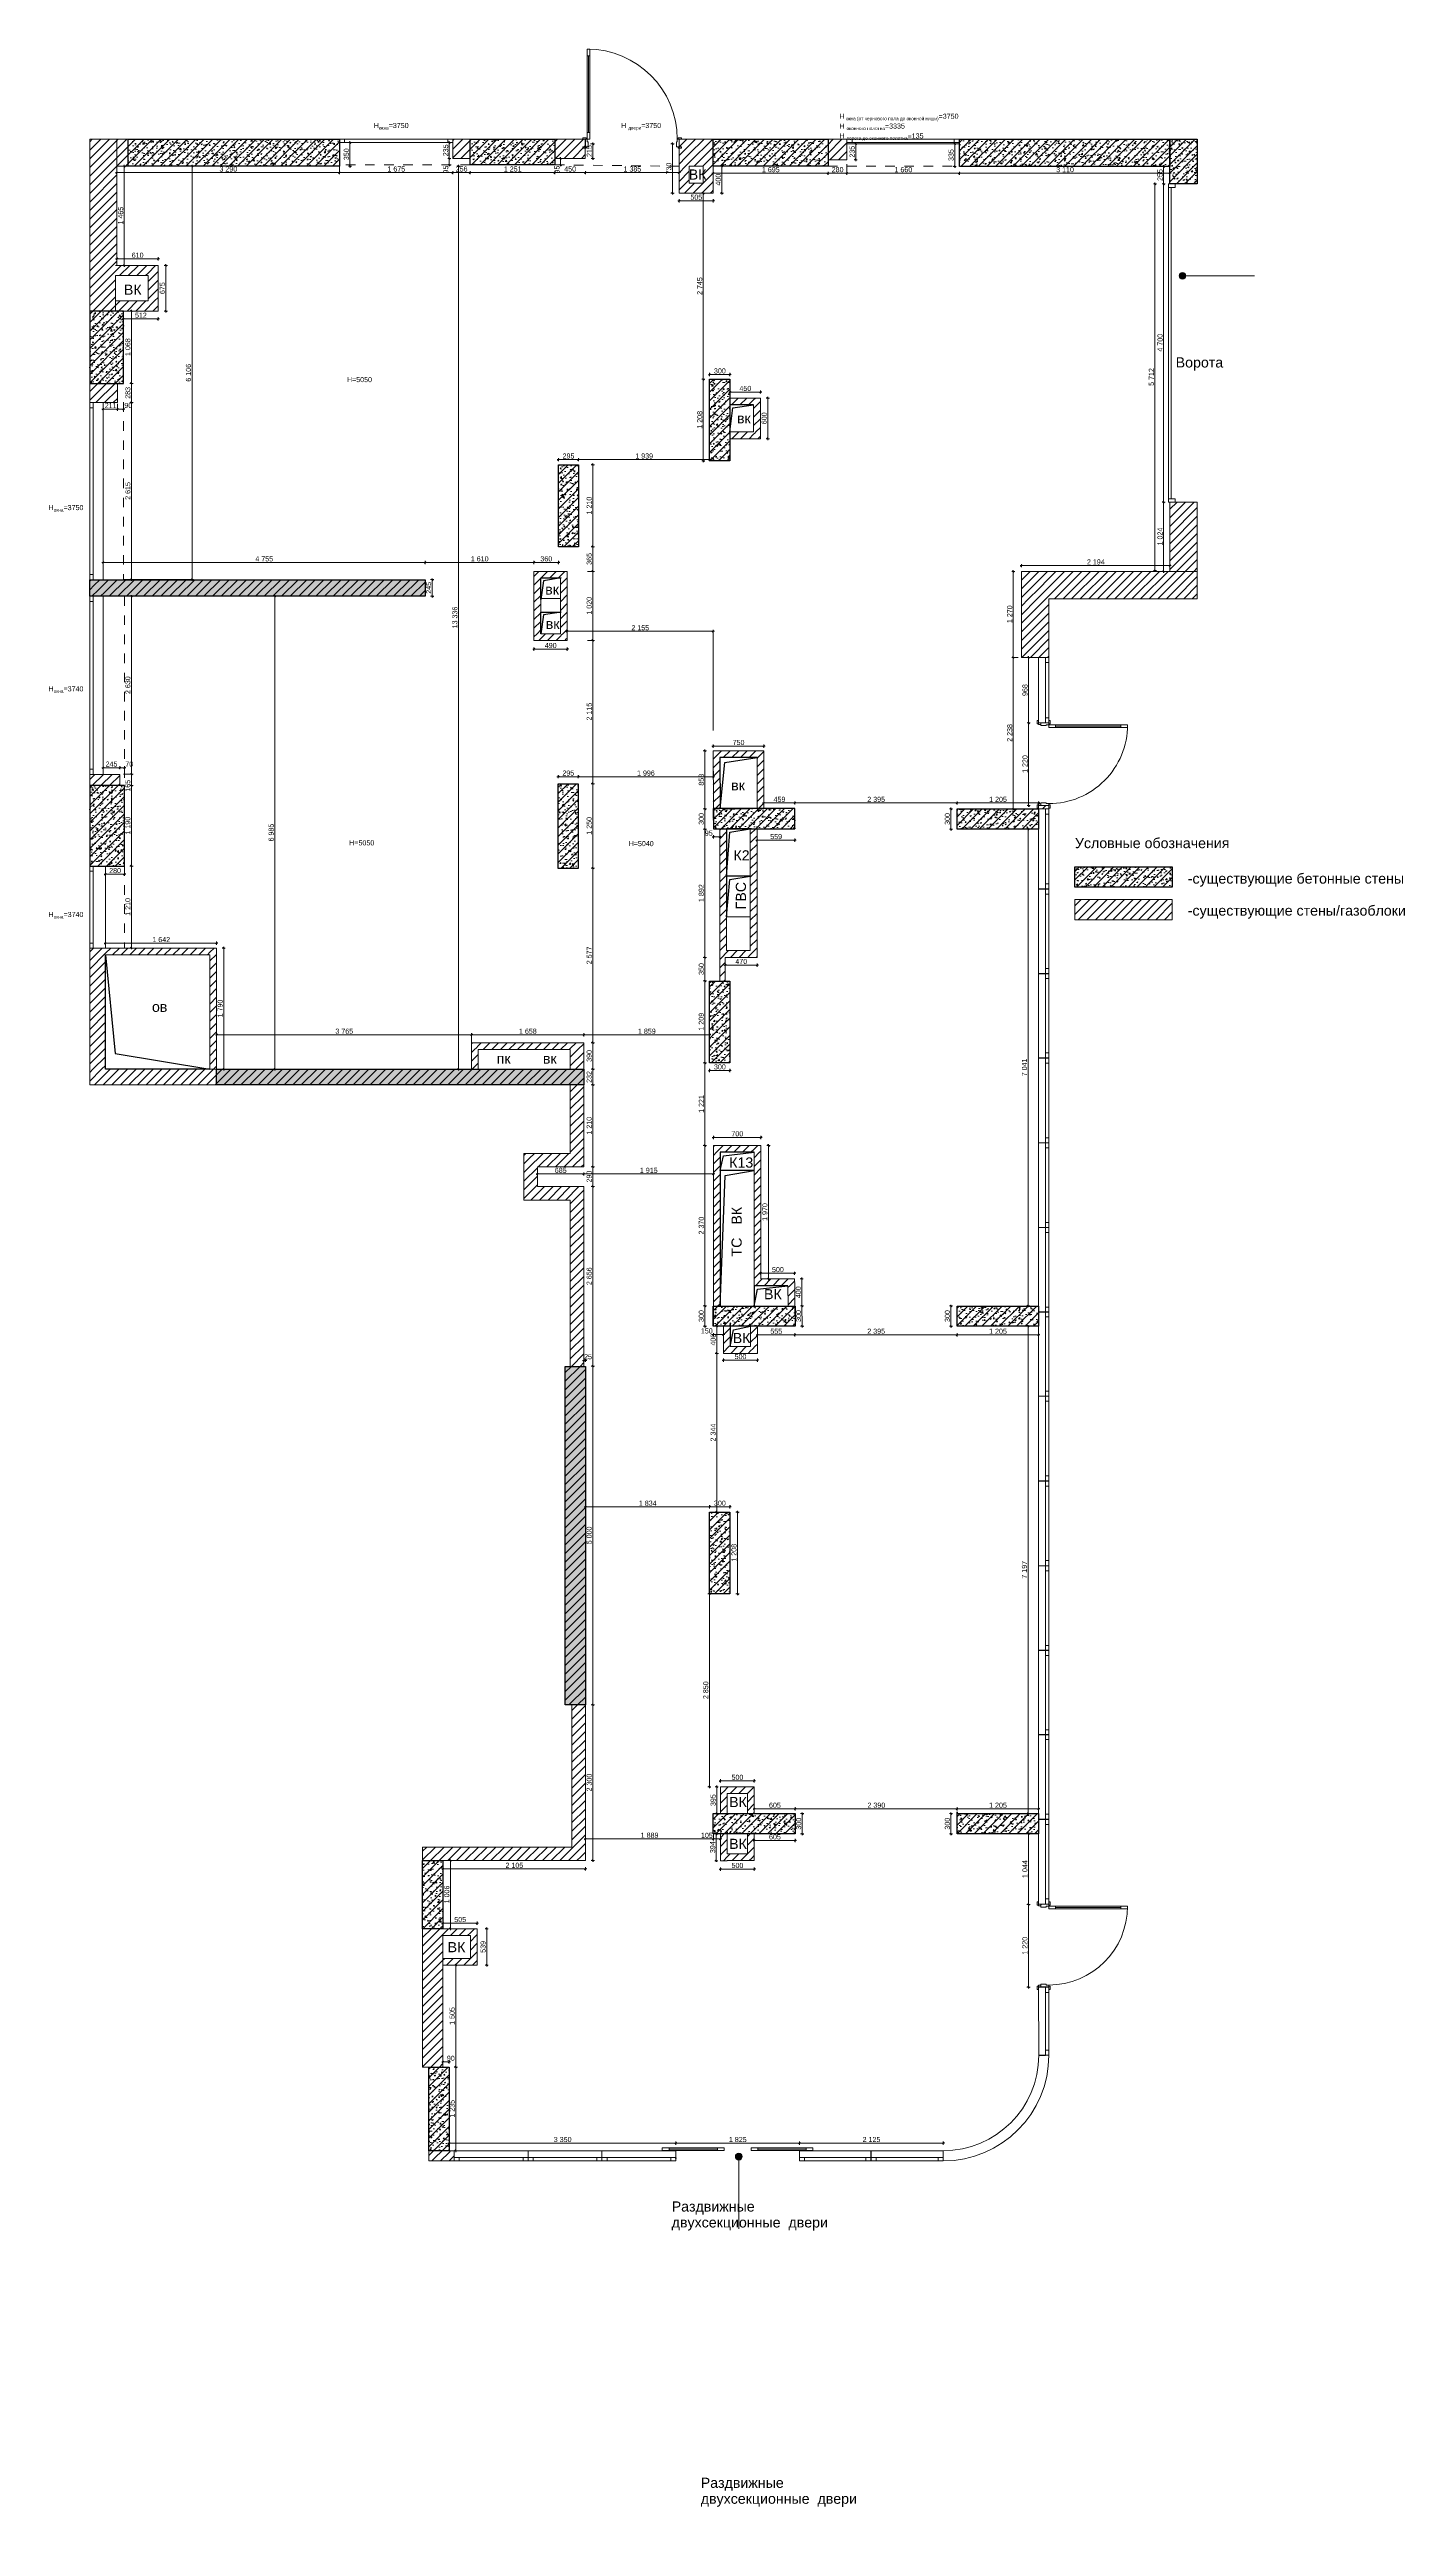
# Model space of a CAD drawing. Header units: millimetres. Extents: x 2336463 to 2579121, y 595385 to 778077.
# Drawn here: x 2443990 to 2464017, y 725320 to 761617 of the extents above; entities that cross this region are included whole.
import ezdxf

# ---------------------------------------------------------------- set-up
doc = ezdxf.new("R2010")
doc.units = ezdxf.units.MM
doc.header["$MEASUREMENT"] = 0
doc.linetypes.add('Штриховая', pattern=[282.222223, 141.111112, -141.111112])
for name, color, linetype in [('+обмер', 7, 'Continuous'), ('+развертка', 7, 'Continuous'), ('сит план', 7, 'Continuous')]:
    doc.layers.add(name, color=color, linetype=linetype)
for name, color, linetype, lineweight in [('+обмер_Ном._пера__1', 7, 'Continuous', 13), ('+развертка_Ном._пера__1', 7, 'Continuous', 13), ('Двери ARCHICAD_Ном._пера__1', 7, 'Continuous', 13), ('Окна ARCHICAD_Ном._пера__1', 7, 'Continuous', 13), ('сит план_Ном._пера__1', 7, 'Continuous', 13), ('сит план_Ном._пера__21', 7, 'Continuous', 30)]:
    doc.layers.add(name, color=color, linetype=linetype, lineweight=lineweight)
doc.layers.add('+обмер_Ном._пера__242', color=7, linetype='Continuous', lineweight=13, true_color=0x1b55b5)
doc.layers.add('сит план_Ном._пера__87', color=7, linetype='Continuous', lineweight=20, true_color=0x6a6a6a)
doc.styles.add('СГЕНЕРИР_СТИЛЬ_1', font='arial.ttf')
doc.dimstyles.new('СГЕНЕРИР_СТИЛЬ__1', dxfattribs={"dimtxt": 75, "dimasz": 23.75, "dimexe": 0.18, "dimexo": 300, "dimgap": 0, "dimtad": 1, "dimtih": 1, "dimtoh": 1, "dimdec": 0, "dimzin": 0, "dimdsep": 46, "dimtxsty": 'СГЕНЕРИР_СТИЛЬ_1', "dimblk": 'ARROWHEAD_6', "dimblk1": 'ARROWHEAD_6', "dimblk2": 'ARROWHEAD_6', "dimcen": 0.09, "dimclrd": 256, "dimclre": 256, "dimclrt": 256, "dimazin": 0, "dimtfac": 1, "dimtdec": 4, "dimtmove": 0, "dimatfit": 3, "dimfxl": 0, "dimtolj": 1, "dimtzin": 0, "dimarcsym": 0})
doc.dimstyles.new('СГЕНЕРИР_СТИЛЬ__2', dxfattribs={"dimtxt": 75, "dimasz": 23.75, "dimexe": 0.18, "dimexo": 300, "dimgap": 0, "dimtad": 1, "dimdec": 0, "dimzin": 0, "dimdsep": 46, "dimtxsty": 'СГЕНЕРИР_СТИЛЬ_1', "dimblk": 'ARROWHEAD_6', "dimblk1": 'ARROWHEAD_6', "dimblk2": 'ARROWHEAD_6', "dimcen": 0.09, "dimclrd": 256, "dimclre": 256, "dimclrt": 256, "dimazin": 0, "dimtfac": 1, "dimtdec": 4, "dimtmove": 0, "dimatfit": 3, "dimfxl": 0, "dimtolj": 1, "dimtzin": 0, "dimarcsym": 0})
doc.dimstyles.new('СГЕНЕРИР_СТИЛЬ__3', dxfattribs={"dimtxt": 75, "dimasz": 23.75, "dimexe": 0.18, "dimexo": 300, "dimgap": 0, "dimtad": 1, "dimdec": 0, "dimzin": 0, "dimdsep": 46, "dimtxsty": 'СГЕНЕРИР_СТИЛЬ_1', "dimblk": 'ARROWHEAD_6', "dimblk1": 'ARROWHEAD_6', "dimblk2": 'ARROWHEAD_6', "dimcen": 0.09, "dimclrd": 256, "dimclre": 256, "dimclrt": 256, "dimazin": 0, "dimtfac": 1, "dimtdec": 4, "dimtmove": 2, "dimatfit": 3, "dimfxl": 0, "dimtolj": 1, "dimtzin": 0, "dimarcsym": 0})
doc.dimstyles.new('СГЕНЕРИР_СТИЛЬ__4', dxfattribs={"dimtxt": 75, "dimasz": 23.75, "dimexe": 0.18, "dimexo": 300, "dimgap": 0, "dimtad": 1, "dimtih": 1, "dimtoh": 1, "dimdec": 0, "dimzin": 0, "dimdsep": 46, "dimtxsty": 'СГЕНЕРИР_СТИЛЬ_1', "dimblk": 'ARROWHEAD_6', "dimblk1": 'ARROWHEAD_6', "dimblk2": 'ARROWHEAD_6', "dimcen": 0.09, "dimclrd": 256, "dimclre": 256, "dimclrt": 256, "dimazin": 0, "dimtfac": 1, "dimtdec": 4, "dimtmove": 2, "dimatfit": 3, "dimfxl": 0, "dimtolj": 1, "dimtzin": 0, "dimarcsym": 0})
pattern_1 = [(50, (2086872.01, 585813.69), (-182.18467, 15.939086), [19.05, -209.55]), (355, (2086872.01, 585813.69), (-35.24342, 191.056845), [15.24, -167.640584]), (100.451445, (2086887.2, 585812.36), (146.94125, 175.11775), [16.19001, -178.090245]), (46.1842, (2086872.01, 585864.49), (-271.07904, 42.04233), [28.575, -314.325]), (96.63556, (2086894.6, 585860.98), (237.40413, 247.42612), [24.28502, -267.1356]), (351.18415, (2086872.01, 585864.49), (237.40413, 247.42612), [22.85997, -251.45973]), (21, (2086897.41, 585851.79), (-151.61439, 102.2652), [19.05, -209.55]), (326, (2086897.41, 585851.79), (61.80203, 184.18797), [15.24, -167.64]), (71.451445, (2086910.05, 585843.26), (213.41642, 81.92277), [16.19001, -178.08994]), (37.5, (2086872.015, 585813.686), (3.088603, 84.555039), [0, -165.608, 0, -170.18, 0, -168.275]), (7.5, (2086872.015, 585813.69), (66.819663, 100.180575), [0, -97.028, 0, -161.798, 0, -64.135]), (327.5, (2086815.37, 585813.686), (-135.590595, 5.728744), [0, -63.5, 0, -198.12, 0, -262.89]), (317.5, (2086789.97, 585813.69), (148.12918, 25.42649), [0, -82.55, 0, -131.572, 0, -186.69])]
pattern_2 = [(45, (2086872.015, 585813.69), (-63.639609, 63.639609), [])]

# ---------------------------------------------------------------- blocks, each defined once
blk = doc.blocks.new('Стена_1', base_point=(2460546, 759883))
at = {"layer": 'сит план_Ном._пера__87', "linetype": 'Continuous', "lineweight": 20, "true_color": 0x6a6a6a}
h = blk.add_hatch(dxfattribs=at)
h.set_pattern_fill('Блоки_Бетонные_Эффективные', color=251, style=0, pattern_type=2)
h.set_pattern_definition(pattern_2)
h.paths.add_polyline_path([(2460546, 760288), (2457436, 760288), (2457436, 759883), (2460546, 759883)])
at = {"layer": 'сит план_Ном._пера__1', "color": 7, "linetype": 'Continuous', "lineweight": 13, "flags": 128}
for points in [[(2460546, 760288), (2457436, 760288)], [(2457436, 760288), (2457436, 759883)], [(2460546, 759883), (2460546, 760288)], [(2457436, 759883), (2460546, 759883)]]:
    blk.add_lwpolyline(points, dxfattribs=at)
blk = doc.blocks.new('Окно 25')
at = {"layer": 'Окна ARCHICAD_Ном._пера__1', "color": 7, "linetype": 'Continuous', "lineweight": 13}
for p, q in [((-830, 0), (830, 0)), ((-830, 0), (-755, 0)), ((-830, 0), (-830, -50)), ((-830, 0), (-830, -50)), ((-755, 0), (-755, -50)), ((-755, 0), (755, 0)), ((755, -50), (755, 0)), ((755, 0), (830, 0)), ((830, 0), (830, -50)), ((830, 0), (830, -50)), ((-755, -50), (-830, -50)), ((-830, -50), (-830, -70)), ((-830, -70), (830, -70)), ((755, -50), (-755, -50)), ((830, -50), (755, -50)), ((830, -50), (830, -70))]:
    blk.add_line(p, q, dxfattribs=at)
blk = doc.blocks.new('Стена_2', base_point=(2457436, 760218))
at = {"layer": 'сит план_Ном._пера__87', "linetype": 'Continuous', "lineweight": 20, "true_color": 0x6a6a6a}
h = blk.add_hatch(dxfattribs=at)
h.set_pattern_fill('Блоки_Бетонные_Эффективные', color=251, style=0, pattern_type=2)
h.set_pattern_definition(pattern_2)
h.paths.add_polyline_path([(2455776, 760288), (2455776, 760218), (2455776, 760218), (2455776, 760288)])
at = {"layer": 'сит план_Ном._пера__1', "color": 7, "linetype": 'Continuous', "lineweight": 13}
for p, q in [((2455776, 760288), (2455776, 760238)), ((2455776, 760238), (2455776, 760218)), ((2457436, 760288), (2457436, 760238)), ((2457436, 760238), (2457436, 760218))]:
    blk.add_line(p, q, dxfattribs=at)
at = {"layer": 'сит план_Ном._пера__1', "color": 7, "linetype": 'Continuous', "lineweight": 13, "flags": 128}
for points in [[(2455776, 760288), (2455776, 760288)], [(2455776, 760288), (2455776, 760218)]]:
    blk.add_lwpolyline(points, dxfattribs=at)
at = {"layer": 'Окна ARCHICAD_Ном._пера__1', "color": 7, "linetype": 'Continuous', "lineweight": 13, "zscale": 1000}
blk.add_blockref('Окно 25', (2456606, 760288), dxfattribs=at)
blk = doc.blocks.new('Стена_3', base_point=(2455776, 759983))
at = {"layer": 'сит план_Ном._пера__87', "linetype": 'Continuous', "lineweight": 20, "true_color": 0x6a6a6a}
h = blk.add_hatch(dxfattribs=at)
h.set_pattern_fill('Блоки_Бетонные_Эффективные', color=251, style=0, pattern_type=2)
h.set_pattern_definition(pattern_2)
h.paths.add_polyline_path([(2455776, 760288), (2455496, 760288), (2455496, 759983), (2455776, 759983)])
at = {"layer": 'сит план_Ном._пера__1', "color": 7, "linetype": 'Continuous', "lineweight": 13, "flags": 128}
for points in [[(2455776, 760288), (2455496, 760288)], [(2455496, 760288), (2455496, 759983)], [(2455776, 759983), (2455776, 760288)], [(2455496, 759983), (2455776, 759983)]]:
    blk.add_lwpolyline(points, dxfattribs=at)
blk = doc.blocks.new('Стена_4', base_point=(2455496, 759888))
at = {"layer": 'сит план_Ном._пера__87', "linetype": 'Continuous', "lineweight": 20, "true_color": 0x6a6a6a}
h = blk.add_hatch(dxfattribs=at)
h.set_pattern_fill('Блоки_Бетонные_Эффективные', color=251, style=0, pattern_type=2)
h.set_pattern_definition(pattern_2)
h.paths.add_polyline_path([(2455496, 760288), (2453801, 760288), (2453801, 759888), (2455496, 759888)])
at = {"layer": 'сит план_Ном._пера__1', "color": 7, "linetype": 'Continuous', "lineweight": 13, "flags": 128}
for points in [[(2455496, 760288), (2453801, 760288)], [(2455496, 759888), (2455496, 760288)], [(2453801, 759888), (2455496, 759888)]]:
    blk.add_lwpolyline(points, dxfattribs=at)
blk = doc.blocks.new('Стена_5', base_point=(2453801, 759888))
at = {"layer": 'сит план_Ном._пера__87', "linetype": 'Continuous', "lineweight": 20, "true_color": 0x6a6a6a}
h = blk.add_hatch(dxfattribs=at)
h.set_pattern_fill('Блоки_Бетонные_Эффективные', color=251, style=0, pattern_type=2)
h.set_pattern_definition(pattern_2)
h.paths.add_polyline_path([(2453296, 760288), (2453296, 759888), (2453446, 759888)])
h = blk.add_hatch(dxfattribs=at)
h.set_pattern_fill('Блоки_Бетонные_Эффективные', color=251, style=0, pattern_type=2)
h.set_pattern_definition(pattern_2)
h.paths.add_polyline_path([(2453296, 760288), (2453446, 759888), (2453446, 760288)])
h = blk.add_hatch(dxfattribs=at)
h.set_pattern_fill('Блоки_Бетонные_Эффективные', color=251, style=0, pattern_type=2)
h.set_pattern_definition(pattern_2)
h.paths.add_polyline_path([(2453446, 759888), (2453801, 759888), (2453801, 760288), (2453446, 760288)])
at = {"layer": 'сит план_Ном._пера__1', "color": 7, "linetype": 'Continuous', "lineweight": 13, "flags": 128}
for points in [[(2453296, 760288), (2453296, 759888)], [(2453801, 760288), (2453296, 760288)], [(2453446, 759888), (2453651, 759888)]]:
    blk.add_lwpolyline(points, dxfattribs=at)
blk = doc.blocks.new('Стена_6', base_point=(2453801, 759888))
at = {"layer": 'сит план_Ном._пера__87', "linetype": 'Continuous', "lineweight": 20, "true_color": 0x6a6a6a}
h = blk.add_hatch(dxfattribs=at)
h.set_pattern_fill('Блоки_Бетонные_Эффективные', color=251, style=0, pattern_type=2)
h.set_pattern_definition(pattern_2)
h.paths.add_polyline_path([(2453801, 759638), (2453801, 759888), (2453651, 759888), (2453651, 759638)])
h = blk.add_hatch(dxfattribs=at)
h.set_pattern_fill('Блоки_Бетонные_Эффективные', color=251, style=0, pattern_type=2)
h.set_pattern_definition(pattern_2)
h.paths.add_polyline_path([(2453651, 759488), (2453801, 759488), (2453651, 759638)])
h = blk.add_hatch(dxfattribs=at)
h.set_pattern_fill('Блоки_Бетонные_Эффективные', color=251, style=0, pattern_type=2)
h.set_pattern_definition(pattern_2)
h.paths.add_polyline_path([(2453651, 759638), (2453801, 759488), (2453801, 759638)])
at = {"layer": 'сит план_Ном._пера__1', "color": 7, "linetype": 'Continuous', "lineweight": 13, "flags": 128}
for points in [[(2453651, 759888), (2453651, 759638)], [(2453801, 759488), (2453801, 759888)], [(2453801, 759488), (2453651, 759488)]]:
    blk.add_lwpolyline(points, dxfattribs=at)
blk = doc.blocks.new('Стена_7', base_point=(2453801, 759488))
at = {"layer": 'сит план_Ном._пера__87', "linetype": 'Continuous', "lineweight": 20, "true_color": 0x6a6a6a}
h = blk.add_hatch(dxfattribs=at)
h.set_pattern_fill('Блоки_Бетонные_Эффективные', color=251, style=0, pattern_type=2)
h.set_pattern_definition(pattern_2)
h.paths.add_polyline_path([(2453296, 759638), (2453296, 759488), (2453446, 759638)])
h = blk.add_hatch(dxfattribs=at)
h.set_pattern_fill('Блоки_Бетонные_Эффективные', color=251, style=0, pattern_type=2)
h.set_pattern_definition(pattern_2)
h.paths.add_polyline_path([(2453446, 759638), (2453296, 759488), (2453446, 759488)])
h = blk.add_hatch(dxfattribs=at)
h.set_pattern_fill('Блоки_Бетонные_Эффективные', color=251, style=0, pattern_type=2)
h.set_pattern_definition(pattern_2)
h.paths.add_polyline_path([(2453651, 759638), (2453446, 759638), (2453446, 759488), (2453651, 759488)])
at = {"layer": 'сит план_Ном._пера__1', "color": 7, "linetype": 'Continuous', "lineweight": 13, "flags": 128}
for points in [[(2453296, 759488), (2453296, 759638)], [(2453296, 759488), (2453651, 759488)], [(2453651, 759638), (2453446, 759638)]]:
    blk.add_lwpolyline(points, dxfattribs=at)
blk = doc.blocks.new('Стена_8', base_point=(2453296, 759488))
at = {"layer": 'сит план_Ном._пера__87', "linetype": 'Continuous', "lineweight": 20, "true_color": 0x6a6a6a}
h = blk.add_hatch(dxfattribs=at)
h.set_pattern_fill('Блоки_Бетонные_Эффективные', color=251, style=0, pattern_type=2)
h.set_pattern_definition(pattern_2)
h.paths.add_polyline_path([(2453446, 759638), (2453446, 759888), (2453446, 759888), (2453296, 759888), (2453296, 759638)])
at = {"layer": 'сит план_Ном._пера__1', "color": 7, "linetype": 'Continuous', "lineweight": 13, "flags": 128}
for points in [[(2453296, 759888), (2453296, 759638)], [(2453446, 759638), (2453446, 759888)]]:
    blk.add_lwpolyline(points, dxfattribs=at)
blk = doc.blocks.new('Однопольная Дверь 25')
at = {"layer": 'Двери ARCHICAD_Ном._пера__1', "color": 7, "linetype": 'Continuous', "lineweight": 13}
for p, q in [((624.5, 1229), (624.5, 1329)), ((624.5, 1329), (664.5, 1329)), ((664.5, 1229), (624.5, 1229)), ((644.5, 1229), (644.5, 100)), ((664.5, 1329), (664.5, 1229)), ((-729.5, 0), (-729.5, 19)), ((-729.5, 19), (-679.5, 19)), ((-679.5, 0), (-729.5, 0)), ((-692.5, 0), (-729.5, 0)), ((-692.5, 0), (-729.5, 0)), ((-664.5, 0), (-692.5, 0)), ((-692.5, 0), (-692.5, -115)), ((-692.5, 0), (-692.5, -115)), ((-692.5, 0), (-692.5, -115)), ((-679.5, 19), (-679.5, 0)), ((-664.5, -40), (-664.5, 0)), ((624.5, 0), (624.5, 100)), ((624.5, 100), (664.5, 100)), ((664.5, 0), (624.5, 0)), ((664.5, 100), (664.5, 0)), ((692.5, 0), (664.5, 0)), ((664.5, 0), (664.5, -40)), ((679.5, 19), (729.5, 19)), ((679.5, 0), (679.5, 19)), ((729.5, 0), (679.5, 0)), ((692.5, -115), (692.5, 0)), ((692.5, 0), (692.5, -115)), ((692.5, 0), (692.5, -115)), ((692.5, 0), (729.5, 0)), ((692.5, 0), (729.5, 0)), ((729.5, 19), (729.5, 0)), ((-729.5, -134), (-729.5, -115)), ((-729.5, -115), (-679.5, -115)), ((-692.5, -115), (-729.5, -115)), ((-692.5, -115), (-729.5, -115)), ((-679.5, -134), (-729.5, -134)), ((-692.5, -115), (-652.5, -115)), ((-679.5, -115), (-679.5, -134)), ((-652.5, -40), (-664.5, -40)), ((-652.5, -115), (-652.5, -40)), ((664.5, -40), (652.5, -40)), ((652.5, -40), (652.5, -115)), ((652.5, -115), (692.5, -115)), ((679.5, -115), (729.5, -115)), ((679.5, -134), (679.5, -115)), ((729.5, -134), (679.5, -134)), ((692.5, -115), (729.5, -115)), ((692.5, -115), (729.5, -115)), ((729.5, -115), (729.5, -134))]:
    blk.add_line(p, q, dxfattribs=at)
at = {"layer": 'Двери ARCHICAD_Ном._пера__1', "color": 7, "linetype": 'Continuous', "lineweight": 13, "flags": 128}
for points in [[(644.5, 1229), (644.5, 100), (624.5, 100), (624.5, 1229)], [(664.5, 1229), (664.5, 100), (644.5, 100), (644.5, 1229)]]:
    blk.add_lwpolyline(points, close=True, dxfattribs=at)
at = {"layer": 'Двери ARCHICAD_Ном._пера__1', "color": 7, "linetype": 'Continuous', "lineweight": 13}
blk.add_arc((664.5, 0), 1329, 90, 180, dxfattribs=at)
blk = doc.blocks.new('Стена_9', base_point=(2453296, 760173))
at = {"layer": 'сит план_Ном._пера__87', "linetype": 'Continuous', "lineweight": 20, "true_color": 0x6a6a6a}
h = blk.add_hatch(dxfattribs=at)
h.set_pattern_fill('Блоки_Бетонные_Эффективные', color=251, style=0, pattern_type=2)
h.set_pattern_definition(pattern_2)
h.paths.add_polyline_path([(2451911, 760288), (2451911, 760173), (2451912, 760173), (2451912, 760288)])
at = {"layer": 'сит план_Ном._пера__1', "color": 7, "linetype": 'Continuous', "lineweight": 13}
for p, q in [((2451912, 760288), (2451875, 760288)), ((2451912, 760173), (2451875, 760173)), ((2451912, 760288), (2451912, 760173)), ((2453297, 760288), (2453334, 760288)), ((2453297, 760288), (2453297, 760173)), ((2453297, 760173), (2453334, 760173))]:
    blk.add_line(p, q, dxfattribs=at)
at = {"layer": 'сит план_Ном._пера__1', "color": 7, "linetype": 'Continuous', "lineweight": 13, "flags": 128}
for points in [[(2451912, 760288), (2451911, 760288)], [(2451911, 760288), (2451911, 760173)]]:
    blk.add_lwpolyline(points, dxfattribs=at)
at = {"layer": 'Двери ARCHICAD_Ном._пера__1', "color": 7, "linetype": 'Continuous', "lineweight": 13, "xscale": -1, "zscale": 1000}
blk.add_blockref('Однопольная Дверь 25', (2452604, 760288), dxfattribs=at)
blk = doc.blocks.new('Стена_10', base_point=(2451911, 760003))
at = {"layer": 'сит план_Ном._пера__87', "linetype": 'Continuous', "lineweight": 20, "true_color": 0x6a6a6a}
h = blk.add_hatch(dxfattribs=at)
h.set_pattern_fill('Блоки_Бетонные_Эффективные', color=251, style=0, pattern_type=2)
h.set_pattern_definition(pattern_2)
h.paths.add_polyline_path([(2451911, 760288), (2451461, 760288), (2451461, 760003), (2451911, 760003)])
at = {"layer": 'сит план_Ном._пера__1', "color": 7, "linetype": 'Continuous', "lineweight": 13, "flags": 128}
for points in [[(2451911, 760288), (2451461, 760288)], [(2451461, 760288), (2451461, 760003)], [(2451911, 760003), (2451911, 760288)], [(2451461, 760003), (2451911, 760003)]]:
    blk.add_lwpolyline(points, dxfattribs=at)
blk = doc.blocks.new('Стена_11', base_point=(2451461, 759908))
at = {"layer": 'сит план_Ном._пера__87', "linetype": 'Continuous', "lineweight": 20, "true_color": 0x6a6a6a}
h = blk.add_hatch(dxfattribs=at)
h.set_pattern_fill('Блоки_Бетонные_Эффективные', color=251, style=0, pattern_type=2)
h.set_pattern_definition(pattern_2)
h.paths.add_polyline_path([(2451461, 760288), (2450210, 760288), (2450210, 759908), (2451461, 759908)])
at = {"layer": 'сит план_Ном._пера__1', "color": 7, "linetype": 'Continuous', "lineweight": 13, "flags": 128}
for points in [[(2451461, 760288), (2450210, 760288)], [(2450210, 760288), (2450210, 759908)], [(2451461, 759908), (2451461, 760288)], [(2450210, 759908), (2451461, 759908)]]:
    blk.add_lwpolyline(points, dxfattribs=at)
blk = doc.blocks.new('Стена_12', base_point=(2450210, 760288))
at = {"layer": 'сит план_Ном._пера__87', "linetype": 'Continuous', "lineweight": 20, "true_color": 0x6a6a6a}
h = blk.add_hatch(dxfattribs=at)
h.set_pattern_fill('Блоки_Бетонные_Эффективные', color=251, style=0, pattern_type=2)
h.set_pattern_definition(pattern_2)
h.paths.add_polyline_path([(2450210, 760288), (2449954, 760288), (2449954, 760003), (2450210, 760003)])
at = {"layer": 'сит план_Ном._пера__1', "color": 7, "linetype": 'Continuous', "lineweight": 13, "flags": 128}
for points in [[(2450210, 760288), (2449954, 760288)], [(2449954, 760238), (2449954, 760003)], [(2450210, 760003), (2450210, 760288)], [(2449954, 760003), (2450210, 760003)]]:
    blk.add_lwpolyline(points, dxfattribs=at)
blk = doc.blocks.new('Окно 25_2')
at = {"layer": 'Окна ARCHICAD_Ном._пера__1', "color": 7, "linetype": 'Continuous', "lineweight": 13}
for p, q in [((-837.5, 0), (837.5, 0)), ((-837.5, 0), (-762.5, 0)), ((-837.5, 0), (-837.5, -50)), ((-837.5, 0), (-837.5, -50)), ((-762.5, 0), (-762.5, -50)), ((-762.5, 0), (762.5, 0)), ((762.5, -50), (762.5, 0)), ((762.5, 0), (837.5, 0)), ((837.5, 0), (837.5, -50)), ((837.5, 0), (837.5, -50)), ((-837.5, -50), (837.5, -50)), ((-762.5, -50), (-837.5, -50)), ((762.5, -50), (-762.5, -50)), ((837.5, -50), (762.5, -50))]:
    blk.add_line(p, q, dxfattribs=at)
blk = doc.blocks.new('Стена_13', base_point=(2449954, 760288))
at = {"layer": 'сит план_Ном._пера__87', "linetype": 'Continuous', "lineweight": 20, "true_color": 0x6a6a6a}
h = blk.add_hatch(dxfattribs=at)
h.set_pattern_fill('Блоки_Бетонные_Эффективные', color=251, style=0, pattern_type=2)
h.set_pattern_definition(pattern_2)
h.paths.add_polyline_path([(2448279, 760288), (2448279, 760238), (2448281, 760238), (2448281, 760288)])
at = {"layer": 'сит план_Ном._пера__1', "color": 7, "linetype": 'Continuous', "lineweight": 13}
for p, q in [((2448281, 760288), (2448281, 760238)), ((2449956, 760288), (2449956, 760238))]:
    blk.add_line(p, q, dxfattribs=at)
at = {"layer": 'сит план_Ном._пера__1', "color": 7, "linetype": 'Continuous', "lineweight": 13, "flags": 128}
blk.add_lwpolyline([(2448281, 760288), (2448279, 760288)], dxfattribs=at)
at = {"layer": 'Окна ARCHICAD_Ном._пера__1', "color": 7, "linetype": 'Continuous', "lineweight": 13, "xscale": -1, "zscale": 1000}
blk.add_blockref('Окно 25_2', (2449118, 760288), dxfattribs=at)
blk = doc.blocks.new('Стена_14', base_point=(2448279, 760288))
at = {"layer": 'сит план_Ном._пера__87', "linetype": 'Continuous', "lineweight": 20, "true_color": 0x6a6a6a}
h = blk.add_hatch(dxfattribs=at)
h.set_pattern_fill('Блоки_Бетонные_Эффективные', color=251, style=0, pattern_type=2)
h.set_pattern_definition(pattern_2)
h.paths.add_polyline_path([(2448279, 760288), (2444991, 760288), (2444991, 759888), (2448279, 759888)])
at = {"layer": 'сит план_Ном._пера__1', "color": 7, "linetype": 'Continuous', "lineweight": 13, "flags": 128}
for points in [[(2448279, 760288), (2444991, 760288)], [(2444991, 760288), (2444991, 759888)], [(2448279, 759888), (2448279, 760238)], [(2444991, 759888), (2448279, 759888)]]:
    blk.add_lwpolyline(points, dxfattribs=at)
blk = doc.blocks.new('Стена_15', base_point=(2444591, 760288))
at = {"layer": 'сит план_Ном._пера__87', "linetype": 'Continuous', "lineweight": 20, "true_color": 0x6a6a6a}
h = blk.add_hatch(dxfattribs=at)
h.set_pattern_fill('Блоки_Бетонные_Эффективные', color=251, style=0, pattern_type=2)
h.set_pattern_definition(pattern_2)
h.paths.add_polyline_path([(2444591, 760288), (2444591, 758423), (2444991, 758423), (2444991, 760288)])
at = {"layer": 'сит план_Ном._пера__1', "color": 7, "linetype": 'Continuous', "lineweight": 13, "flags": 128}
for points in [[(2444591, 760288), (2444591, 758423)], [(2444991, 760288), (2444591, 760288)], [(2444991, 758423), (2444991, 760288)], [(2444971, 758423), (2444991, 758423)]]:
    blk.add_lwpolyline(points, dxfattribs=at)
blk = doc.blocks.new('Стена_16', base_point=(2444591, 758423))
at = {"layer": 'сит план_Ном._пера__87', "linetype": 'Continuous', "lineweight": 20, "true_color": 0x6a6a6a}
h = blk.add_hatch(dxfattribs=at)
h.set_pattern_fill('Блоки_Бетонные_Эффективные', color=251, style=0, pattern_type=2)
h.set_pattern_definition(pattern_2)
h.paths.add_polyline_path([(2444591, 758423), (2444591, 757748), (2444971, 757748), (2444971, 758423)])
at = {"layer": 'сит план_Ном._пера__1', "color": 7, "linetype": 'Continuous', "lineweight": 13, "flags": 128}
for points in [[(2444591, 758423), (2444591, 757748)], [(2444971, 757748), (2444971, 758273)]]:
    blk.add_lwpolyline(points, dxfattribs=at)
blk = doc.blocks.new('Стена_17', base_point=(2444591, 758423))
at = {"layer": 'сит план_Ном._пера__87', "linetype": 'Continuous', "lineweight": 20, "true_color": 0x6a6a6a}
h = blk.add_hatch(dxfattribs=at)
h.set_pattern_fill('Блоки_Бетонные_Эффективные', color=251, style=0, pattern_type=2)
h.set_pattern_definition(pattern_2)
h.paths.add_polyline_path([(2445451, 758423), (2444971, 758423), (2444971, 758273), (2445451, 758273)])
h = blk.add_hatch(dxfattribs=at)
h.set_pattern_fill('Блоки_Бетонные_Эффективные', color=251, style=0, pattern_type=2)
h.set_pattern_definition(pattern_2)
h.paths.add_polyline_path([(2445451, 758273), (2445601, 758273), (2445601, 758423)])
h = blk.add_hatch(dxfattribs=at)
h.set_pattern_fill('Блоки_Бетонные_Эффективные', color=251, style=0, pattern_type=2)
h.set_pattern_definition(pattern_2)
h.paths.add_polyline_path([(2445451, 758273), (2445601, 758423), (2445451, 758423)])
at = {"layer": 'сит план_Ном._пера__1', "color": 7, "linetype": 'Continuous', "lineweight": 13, "flags": 128}
for points in [[(2445601, 758423), (2444971, 758423)], [(2444971, 758273), (2445451, 758273)], [(2445601, 758423), (2445601, 758273)]]:
    blk.add_lwpolyline(points, dxfattribs=at)
blk = doc.blocks.new('Стена_18', base_point=(2445601, 758423))
at = {"layer": 'сит план_Ном._пера__87', "linetype": 'Continuous', "lineweight": 20, "true_color": 0x6a6a6a}
h = blk.add_hatch(dxfattribs=at)
h.set_pattern_fill('Блоки_Бетонные_Эффективные', color=251, style=0, pattern_type=2)
h.set_pattern_definition(pattern_2)
h.paths.add_polyline_path([(2445451, 758273), (2445451, 757898), (2445601, 757898), (2445601, 758273)])
h = blk.add_hatch(dxfattribs=at)
h.set_pattern_fill('Блоки_Бетонные_Эффективные', color=251, style=0, pattern_type=2)
h.set_pattern_definition(pattern_2)
h.paths.add_polyline_path([(2445451, 757748), (2445601, 757748), (2445451, 757898)])
h = blk.add_hatch(dxfattribs=at)
h.set_pattern_fill('Блоки_Бетонные_Эффективные', color=251, style=0, pattern_type=2)
h.set_pattern_definition(pattern_2)
h.paths.add_polyline_path([(2445451, 757898), (2445601, 757748), (2445601, 757898)])
at = {"layer": 'сит план_Ном._пера__1', "color": 7, "linetype": 'Continuous', "lineweight": 13, "flags": 128}
for points in [[(2445451, 758273), (2445451, 757898)], [(2445601, 757748), (2445601, 758273)], [(2445601, 757748), (2445451, 757748)]]:
    blk.add_lwpolyline(points, dxfattribs=at)
blk = doc.blocks.new('Стена_19', base_point=(2445601, 757748))
at = {"layer": 'сит план_Ном._пера__87', "linetype": 'Continuous', "lineweight": 20, "true_color": 0x6a6a6a}
h = blk.add_hatch(dxfattribs=at)
h.set_pattern_fill('Блоки_Бетонные_Эффективные', color=251, style=0, pattern_type=2)
h.set_pattern_definition(pattern_2)
h.paths.add_polyline_path([(2445451, 757898), (2444971, 757898), (2444971, 757748), (2445451, 757748)])
at = {"layer": 'сит план_Ном._пера__1', "color": 7, "linetype": 'Continuous', "lineweight": 13, "flags": 128}
for points in [[(2445451, 757898), (2444971, 757898)], [(2444971, 757748), (2444971, 757898)], [(2444971, 757748), (2445451, 757748)]]:
    blk.add_lwpolyline(points, dxfattribs=at)
blk = doc.blocks.new('Стена_20', base_point=(2444591, 757748))
at = {"layer": 'сит план_Ном._пера__87', "linetype": 'Continuous', "lineweight": 20, "true_color": 0x6a6a6a}
h = blk.add_hatch(dxfattribs=at)
h.set_pattern_fill('Блоки_Бетонные_Эффективные', color=251, style=0, pattern_type=2)
h.set_pattern_definition(pattern_2)
h.paths.add_polyline_path([(2444591, 757748), (2444591, 756680), (2445089, 756680), (2445089, 757748)])
at = {"layer": 'сит план_Ном._пера__1', "color": 7, "linetype": 'Continuous', "lineweight": 13, "flags": 128}
for points in [[(2444591, 757748), (2444591, 756680)], [(2445089, 757748), (2444971, 757748)], [(2445089, 756680), (2445089, 757748)], [(2444999, 756680), (2445089, 756680)]]:
    blk.add_lwpolyline(points, dxfattribs=at)
blk = doc.blocks.new('Стена_21', base_point=(2444591, 756680))
at = {"layer": 'сит план_Ном._пера__87', "linetype": 'Continuous', "lineweight": 20, "true_color": 0x6a6a6a}
h = blk.add_hatch(dxfattribs=at)
h.set_pattern_fill('Блоки_Бетонные_Эффективные', color=251, style=0, pattern_type=2)
h.set_pattern_definition(pattern_2)
h.paths.add_polyline_path([(2444591, 756680), (2444591, 756397), (2444999, 756397), (2444999, 756680)])
at = {"layer": 'сит план_Ном._пера__1', "color": 7, "linetype": 'Continuous', "lineweight": 13, "flags": 128}
for points in [[(2444591, 756680), (2444591, 756397)], [(2444999, 756397), (2444999, 756680)], [(2444788, 756397), (2444999, 756397)]]:
    blk.add_lwpolyline(points, dxfattribs=at)
blk = doc.blocks.new('Окно 25_3')
at = {"layer": 'Окна ARCHICAD_Ном._пера__1', "color": 7, "linetype": 'Continuous', "lineweight": 13}
for p, q in [((-1307.5, 0), (1307.5, 0)), ((-1307.5, 0), (-1232.5, 0)), ((-1307.5, 0), (-1307.5, -50)), ((-1307.5, 0), (-1307.5, -50)), ((-1232.5, 0), (-1232.5, -50)), ((-1232.5, 0), (1232.5, 0)), ((1232.5, -50), (1232.5, 0)), ((1232.5, 0), (1307.5, 0)), ((1307.5, 0), (1307.5, -50)), ((1307.5, 0), (1307.5, -50)), ((-1232.5, -50), (-1307.5, -50)), ((-1307.5, -50), (-1307.5, -197)), ((-1307.5, -197), (1307.5, -197)), ((1232.5, -50), (-1232.5, -50)), ((1307.5, -50), (1232.5, -50)), ((1307.5, -50), (1307.5, -197))]:
    blk.add_line(p, q, dxfattribs=at)
blk = doc.blocks.new('Стена_22', base_point=(2444591, 756397))
at = {"layer": 'сит план_Ном._пера__1', "color": 7, "linetype": 'Continuous', "lineweight": 13}
for p, q in [((2444591, 756397), (2444641, 756397)), ((2444641, 756397), (2444788, 756397)), ((2444591, 753782), (2444641, 753782)), ((2444641, 753782), (2444788, 753782))]:
    blk.add_line(p, q, dxfattribs=at)
at = {"layer": 'Окна ARCHICAD_Ном._пера__1', "color": 7, "linetype": 'Continuous', "lineweight": 13, "zscale": 1000, "rotation": 89.99999999999503}
blk.add_blockref('Окно 25_3', (2444591, 755089), dxfattribs=at)
blk = doc.blocks.new('Стена_23', base_point=(2444591, 753537))
at = {"layer": 'сит план_Ном._пера__87', "linetype": 'Continuous', "lineweight": 20, "true_color": 0x6a6a6a}
h = blk.add_hatch(dxfattribs=at)
h.set_pattern_fill('Блоки_Бетонные_Эффективные', color=251, style=0, pattern_type=2)
h.set_pattern_definition(pattern_2)
h.paths.add_polyline_path([(2444591, 753537), (2444788, 753537), (2444591, 753782)])
h = blk.add_hatch(dxfattribs=at)
h.set_pattern_fill('Блоки_Бетонные_Эффективные', color=251, style=0, pattern_type=2)
h.set_pattern_definition(pattern_2)
h.paths.add_polyline_path([(2444788, 753782), (2444591, 753782), (2444788, 753537)])
h = blk.add_hatch(dxfattribs=at)
h.set_pattern_fill('Блоки_Бетонные_Эффективные', color=251, style=0, pattern_type=2)
h.set_pattern_definition(pattern_2)
h.paths.add_polyline_path([(2444788, 753537), (2449543, 753537), (2449543, 753782), (2444788, 753782)])
at = {"layer": 'сит план_Ном._пера__1', "color": 7, "linetype": 'Continuous', "lineweight": 13, "flags": 128}
for points in [[(2444591, 753782), (2444591, 753537)], [(2449543, 753782), (2444591, 753782)], [(2444788, 753537), (2449543, 753537)], [(2449543, 753782), (2449543, 753537)]]:
    blk.add_lwpolyline(points, dxfattribs=at)
blk = doc.blocks.new('Окно 25_4')
at = {"layer": 'Окна ARCHICAD_Ном._пера__1', "color": 7, "linetype": 'Continuous', "lineweight": 13}
for p, q in [((-1315, 0), (1315, 0)), ((-1315, 0), (-1240, 0)), ((-1315, 0), (-1315, -50)), ((-1315, 0), (-1315, -50)), ((-1240, 0), (-1240, -50)), ((-1240, 0), (1240, 0)), ((1240, -50), (1240, 0)), ((1240, 0), (1315, 0)), ((1315, 0), (1315, -50)), ((1315, 0), (1315, -50)), ((-1240, -50), (-1315, -50)), ((-1315, -50), (-1315, -197)), ((-1315, -197), (1315, -197)), ((1240, -50), (-1240, -50)), ((1315, -50), (1240, -50)), ((1315, -50), (1315, -197))]:
    blk.add_line(p, q, dxfattribs=at)
blk = doc.blocks.new('Стена_24', base_point=(2444591, 753537))
at = {"layer": 'сит план_Ном._пера__1', "color": 7, "linetype": 'Continuous', "lineweight": 13}
for p, q in [((2444591, 753537), (2444641, 753537)), ((2444641, 753537), (2444788, 753537)), ((2444591, 750907), (2444641, 750907)), ((2444641, 750907), (2444788, 750907))]:
    blk.add_line(p, q, dxfattribs=at)
at = {"layer": 'Окна ARCHICAD_Ном._пера__1', "color": 7, "linetype": 'Continuous', "lineweight": 13, "xscale": -1, "zscale": 1000, "rotation": 90.00000000000496}
blk.add_blockref('Окно 25_4', (2444591, 752222), dxfattribs=at)
blk = doc.blocks.new('Стена_25', base_point=(2444591, 750907))
at = {"layer": 'сит план_Ном._пера__87', "linetype": 'Continuous', "lineweight": 20, "true_color": 0x6a6a6a}
h = blk.add_hatch(dxfattribs=at)
h.set_pattern_fill('Блоки_Бетонные_Эффективные', color=251, style=0, pattern_type=2)
h.set_pattern_definition(pattern_2)
h.paths.add_polyline_path([(2444591, 750907), (2444591, 750742), (2445033, 750742), (2445033, 750907)])
at = {"layer": 'сит план_Ном._пера__1', "color": 7, "linetype": 'Continuous', "lineweight": 13, "flags": 128}
for points in [[(2444591, 750907), (2444591, 750742)], [(2445033, 750907), (2444788, 750907)], [(2445033, 750742), (2445033, 750907)]]:
    blk.add_lwpolyline(points, dxfattribs=at)
blk = doc.blocks.new('Стена_26', base_point=(2444591, 750742))
at = {"layer": 'сит план_Ном._пера__87', "linetype": 'Continuous', "lineweight": 20, "true_color": 0x6a6a6a}
h = blk.add_hatch(dxfattribs=at)
h.set_pattern_fill('Блоки_Бетонные_Эффективные', color=251, style=0, pattern_type=2)
h.set_pattern_definition(pattern_2)
h.paths.add_polyline_path([(2444591, 750742), (2444591, 749552), (2445103, 749552), (2445103, 750742)])
at = {"layer": 'сит план_Ном._пера__1', "color": 7, "linetype": 'Continuous', "lineweight": 13, "flags": 128}
for points in [[(2444591, 750742), (2444591, 749552)], [(2445103, 750742), (2445033, 750742)], [(2445103, 749552), (2445103, 750742)], [(2444823, 749552), (2445103, 749552)]]:
    blk.add_lwpolyline(points, dxfattribs=at)
blk = doc.blocks.new('Окно 25_5')
at = {"layer": 'Окна ARCHICAD_Ном._пера__1', "color": 7, "linetype": 'Continuous', "lineweight": 13}
for p, q in [((-605, 0), (605, 0)), ((-605, 0), (-530, 0)), ((-605, 0), (-605, -50)), ((-605, 0), (-605, -50)), ((-530, 0), (-530, -50)), ((-530, 0), (530, 0)), ((530, -50), (530, 0)), ((530, 0), (605, 0)), ((605, 0), (605, -50)), ((605, 0), (605, -50)), ((-530, -50), (-605, -50)), ((-605, -50), (-605, -232)), ((-605, -232), (605, -232)), ((530, -50), (-530, -50)), ((605, -50), (530, -50)), ((605, -50), (605, -232))]:
    blk.add_line(p, q, dxfattribs=at)
blk = doc.blocks.new('Стена_27', base_point=(2444591, 749552))
at = {"layer": 'сит план_Ном._пера__87', "linetype": 'Continuous', "lineweight": 20, "true_color": 0x6a6a6a}
h = blk.add_hatch(dxfattribs=at)
h.set_pattern_fill('Блоки_Бетонные_Эффективные', color=251, style=0, pattern_type=2)
h.set_pattern_definition(pattern_2)
h.paths.add_polyline_path([(2444591, 749552), (2444591, 749551), (2444823, 749551), (2444823, 749552)])
at = {"layer": 'сит план_Ном._пера__1', "color": 7, "linetype": 'Continuous', "lineweight": 13}
for p, q in [((2444591, 749551), (2444641, 749551)), ((2444641, 749551), (2444823, 749551)), ((2444591, 748341), (2444641, 748341)), ((2444641, 748341), (2444823, 748341))]:
    blk.add_line(p, q, dxfattribs=at)
at = {"layer": 'сит план_Ном._пера__1', "color": 7, "linetype": 'Continuous', "lineweight": 13, "flags": 128}
blk.add_lwpolyline([(2444823, 749551), (2444823, 749552)], dxfattribs=at)
at = {"layer": 'Окна ARCHICAD_Ном._пера__1', "color": 7, "linetype": 'Continuous', "lineweight": 13, "zscale": 1000, "rotation": 90.00000000001077}
blk.add_blockref('Окно 25_5', (2444591, 748946), dxfattribs=at)
blk = doc.blocks.new('Стена_28', base_point=(2444591, 748342))
at = {"layer": 'сит план_Ном._пера__87', "linetype": 'Continuous', "lineweight": 20, "true_color": 0x6a6a6a}
h = blk.add_hatch(dxfattribs=at)
h.set_pattern_fill('Блоки_Бетонные_Эффективные', color=251, style=0, pattern_type=2)
h.set_pattern_definition(pattern_2)
h.paths.add_polyline_path([(2444823, 746552), (2444823, 748342), (2444591, 748342), (2444591, 746552)])
h = blk.add_hatch(dxfattribs=at)
h.set_pattern_fill('Блоки_Бетонные_Эффективные', color=251, style=0, pattern_type=2)
h.set_pattern_definition(pattern_2)
h.paths.add_polyline_path([(2444823, 746552), (2444591, 746320), (2444823, 746320)])
h = blk.add_hatch(dxfattribs=at)
h.set_pattern_fill('Блоки_Бетонные_Эффективные', color=251, style=0, pattern_type=2)
h.set_pattern_definition(pattern_2)
h.paths.add_polyline_path([(2444823, 746552), (2444591, 746552), (2444591, 746320)])
at = {"layer": 'сит план_Ном._пера__1', "color": 7, "linetype": 'Continuous', "lineweight": 13, "flags": 128}
for points in [[(2444591, 748342), (2444591, 746320)], [(2444823, 746552), (2444823, 748242)], [(2444591, 746320), (2444823, 746320)]]:
    blk.add_lwpolyline(points, dxfattribs=at)
blk = doc.blocks.new('Стена_29', base_point=(2444591, 746320))
at = {"layer": 'сит план_Ном._пера__87', "linetype": 'Continuous', "lineweight": 20, "true_color": 0x6a6a6a}
h = blk.add_hatch(dxfattribs=at)
h.set_pattern_fill('Блоки_Бетонные_Эффективные', color=251, style=0, pattern_type=2)
h.set_pattern_definition(pattern_2)
h.paths.add_polyline_path([(2444823, 746320), (2446465, 746320), (2446465, 746552), (2444823, 746552)])
at = {"layer": 'сит план_Ном._пера__1', "color": 7, "linetype": 'Continuous', "lineweight": 13, "flags": 128}
for points in [[(2446465, 746552), (2444823, 746552)], [(2444823, 746320), (2446465, 746320)]]:
    blk.add_lwpolyline(points, dxfattribs=at)
blk = doc.blocks.new('Стена_30', base_point=(2444591, 748342))
at = {"layer": 'сит план_Ном._пера__87', "linetype": 'Continuous', "lineweight": 20, "true_color": 0x6a6a6a}
h = blk.add_hatch(dxfattribs=at)
h.set_pattern_fill('Блоки_Бетонные_Эффективные', color=251, style=0, pattern_type=2)
h.set_pattern_definition(pattern_2)
h.paths.add_polyline_path([(2446365, 748342), (2444823, 748342), (2444823, 748242), (2446365, 748242)])
h = blk.add_hatch(dxfattribs=at)
h.set_pattern_fill('Блоки_Бетонные_Эффективные', color=251, style=0, pattern_type=2)
h.set_pattern_definition(pattern_2)
h.paths.add_polyline_path([(2446365, 748242), (2446465, 748242), (2446465, 748342)])
h = blk.add_hatch(dxfattribs=at)
h.set_pattern_fill('Блоки_Бетонные_Эффективные', color=251, style=0, pattern_type=2)
h.set_pattern_definition(pattern_2)
h.paths.add_polyline_path([(2446365, 748242), (2446465, 748342), (2446365, 748342)])
at = {"layer": 'сит план_Ном._пера__1', "color": 7, "linetype": 'Continuous', "lineweight": 13, "flags": 128}
for points in [[(2446465, 748342), (2444823, 748342)], [(2444823, 748242), (2446365, 748242)], [(2446465, 748342), (2446465, 748242)]]:
    blk.add_lwpolyline(points, dxfattribs=at)
blk = doc.blocks.new('Стена_31', base_point=(2446465, 748342))
at = {"layer": 'сит план_Ном._пера__87', "linetype": 'Continuous', "lineweight": 20, "true_color": 0x6a6a6a}
h = blk.add_hatch(dxfattribs=at)
h.set_pattern_fill('Блоки_Бетонные_Эффективные', color=251, style=0, pattern_type=2)
h.set_pattern_definition(pattern_2)
h.paths.add_polyline_path([(2446365, 748242), (2446365, 746552), (2446465, 746552), (2446465, 748242)])
at = {"layer": 'сит план_Ном._пера__1', "color": 7, "linetype": 'Continuous', "lineweight": 13, "flags": 128}
for points in [[(2446365, 748242), (2446365, 746552)], [(2446465, 746552), (2446465, 748242)], [(2446465, 746552), (2446365, 746552)]]:
    blk.add_lwpolyline(points, dxfattribs=at)
blk = doc.blocks.new('Стена_32', base_point=(2446465, 746320))
at = {"layer": 'сит план_Ном._пера__87', "linetype": 'Continuous', "lineweight": 20, "true_color": 0x6a6a6a}
h = blk.add_hatch(dxfattribs=at)
h.set_pattern_fill('Блоки_Бетонные_Эффективные', color=251, style=0, pattern_type=2)
h.set_pattern_definition(pattern_2)
h.paths.add_polyline_path([(2446465, 746320), (2451888, 746320), (2451888, 746552), (2446465, 746552)])
at = {"layer": 'сит план_Ном._пера__1', "color": 7, "linetype": 'Continuous', "lineweight": 13, "flags": 128}
for points in [[(2450230, 746552), (2446465, 746552)], [(2446465, 746320), (2451688, 746320)], [(2451888, 746552), (2450330, 746552)], [(2451888, 746320), (2451888, 746552)]]:
    blk.add_lwpolyline(points, dxfattribs=at)
blk = doc.blocks.new('Стена_33', base_point=(2450230, 746320))
at = {"layer": 'сит план_Ном._пера__87', "linetype": 'Continuous', "lineweight": 20, "true_color": 0x6a6a6a}
h = blk.add_hatch(dxfattribs=at)
h.set_pattern_fill('Блоки_Бетонные_Эффективные', color=251, style=0, pattern_type=2)
h.set_pattern_definition(pattern_2)
h.paths.add_polyline_path([(2450330, 746942), (2450230, 746942), (2450330, 746842)])
h = blk.add_hatch(dxfattribs=at)
h.set_pattern_fill('Блоки_Бетонные_Эффективные', color=251, style=0, pattern_type=2)
h.set_pattern_definition(pattern_2)
h.paths.add_polyline_path([(2450230, 746942), (2450230, 746842), (2450330, 746842), (2450230, 746942)])
h = blk.add_hatch(dxfattribs=at)
h.set_pattern_fill('Блоки_Бетонные_Эффективные', color=251, style=0, pattern_type=2)
h.set_pattern_definition(pattern_2)
h.paths.add_polyline_path([(2450230, 746842), (2450230, 746552), (2450330, 746552), (2450330, 746842)])
at = {"layer": 'сит план_Ном._пера__1', "color": 7, "linetype": 'Continuous', "lineweight": 13, "flags": 128}
for points in [[(2450230, 746942), (2450330, 746942)], [(2450230, 746942), (2450230, 746552)], [(2450330, 746552), (2450330, 746842)]]:
    blk.add_lwpolyline(points, dxfattribs=at)
blk = doc.blocks.new('Стена_34', base_point=(2450230, 746942))
at = {"layer": 'сит план_Ном._пера__87', "linetype": 'Continuous', "lineweight": 20, "true_color": 0x6a6a6a}
h = blk.add_hatch(dxfattribs=at)
h.set_pattern_fill('Блоки_Бетонные_Эффективные', color=251, style=0, pattern_type=2)
h.set_pattern_definition(pattern_2)
h.paths.add_polyline_path([(2450330, 746842), (2451688, 746842), (2451688, 746942), (2450330, 746942)])
at = {"layer": 'сит план_Ном._пера__1', "color": 7, "linetype": 'Continuous', "lineweight": 13, "flags": 128}
for points in [[(2451688, 746942), (2450330, 746942)], [(2450330, 746842), (2451688, 746842)]]:
    blk.add_lwpolyline(points, dxfattribs=at)
blk = doc.blocks.new('Стена_35', base_point=(2451888, 746942))
at = {"layer": 'сит план_Ном._пера__87', "linetype": 'Continuous', "lineweight": 20, "true_color": 0x6a6a6a}
h = blk.add_hatch(dxfattribs=at)
h.set_pattern_fill('Блоки_Бетонные_Эффективные', color=251, style=0, pattern_type=2)
h.set_pattern_definition(pattern_2)
h.paths.add_polyline_path([(2451688, 746842), (2451888, 746942), (2451688, 746942)])
h = blk.add_hatch(dxfattribs=at)
h.set_pattern_fill('Блоки_Бетонные_Эффективные', color=251, style=0, pattern_type=2)
h.set_pattern_definition(pattern_2)
h.paths.add_polyline_path([(2451688, 746842), (2451888, 746842), (2451888, 746942)])
h = blk.add_hatch(dxfattribs=at)
h.set_pattern_fill('Блоки_Бетонные_Эффективные', color=251, style=0, pattern_type=2)
h.set_pattern_definition(pattern_2)
h.paths.add_polyline_path([(2451688, 746842), (2451688, 746552), (2451888, 746552), (2451888, 746842)])
at = {"layer": 'сит план_Ном._пера__1', "color": 7, "linetype": 'Continuous', "lineweight": 13, "flags": 128}
for points in [[(2451888, 746942), (2451688, 746942)], [(2451688, 746842), (2451688, 746552)], [(2451888, 746552), (2451888, 746942)], [(2451888, 746552), (2451688, 746552)]]:
    blk.add_lwpolyline(points, dxfattribs=at)
blk = doc.blocks.new('Стена_36', base_point=(2451510, 750769))
at = {"layer": 'сит план_Ном._пера__87', "linetype": 'Continuous', "lineweight": 20, "true_color": 0x6a6a6a}
h = blk.add_hatch(dxfattribs=at)
h.set_pattern_fill('Блоки_Бетонные_Эффективные', color=251, style=0, pattern_type=2)
h.set_pattern_definition(pattern_2)
h.paths.add_polyline_path([(2451510, 750769), (2451510, 749519), (2451805, 749519), (2451805, 750769)])
at = {"layer": 'сит план_Ном._пера__1', "color": 7, "linetype": 'Continuous', "lineweight": 13, "flags": 128}
for points in [[(2451510, 750769), (2451510, 749519)], [(2451805, 750769), (2451510, 750769)], [(2451805, 749519), (2451805, 750769)], [(2451510, 749519), (2451805, 749519)]]:
    blk.add_lwpolyline(points, dxfattribs=at)
blk = doc.blocks.new('Стена_37', base_point=(2451152, 753904))
at = {"layer": 'сит план_Ном._пера__87', "linetype": 'Continuous', "lineweight": 20, "true_color": 0x6a6a6a}
h = blk.add_hatch(dxfattribs=at)
h.set_pattern_fill('Блоки_Бетонные_Эффективные', color=251, style=0, pattern_type=2)
h.set_pattern_definition(pattern_2)
h.paths.add_polyline_path([(2451252, 753804), (2451152, 753904), (2451152, 753804)])
h = blk.add_hatch(dxfattribs=at)
h.set_pattern_fill('Блоки_Бетонные_Эффективные', color=251, style=0, pattern_type=2)
h.set_pattern_definition(pattern_2)
h.paths.add_polyline_path([(2451252, 753904), (2451152, 753904), (2451252, 753804)])
h = blk.add_hatch(dxfattribs=at)
h.set_pattern_fill('Блоки_Бетонные_Эффективные', color=251, style=0, pattern_type=2)
h.set_pattern_definition(pattern_2)
h.paths.add_polyline_path([(2451252, 753804), (2451542, 753804), (2451542, 753904), (2451252, 753904)])
h = blk.add_hatch(dxfattribs=at)
h.set_pattern_fill('Блоки_Бетонные_Эффективные', color=251, style=0, pattern_type=2)
h.set_pattern_definition(pattern_2)
h.paths.add_polyline_path([(2451542, 753804), (2451642, 753804), (2451642, 753904)])
h = blk.add_hatch(dxfattribs=at)
h.set_pattern_fill('Блоки_Бетонные_Эффективные', color=251, style=0, pattern_type=2)
h.set_pattern_definition(pattern_2)
h.paths.add_polyline_path([(2451542, 753804), (2451642, 753904), (2451542, 753904)])
at = {"layer": 'сит план_Ном._пера__1', "color": 7, "linetype": 'Continuous', "lineweight": 13, "flags": 128}
for points in [[(2451152, 753904), (2451152, 753804)], [(2451642, 753904), (2451152, 753904)], [(2451642, 753904), (2451642, 753804)], [(2451252, 753804), (2451542, 753804)]]:
    blk.add_lwpolyline(points, dxfattribs=at)
blk = doc.blocks.new('Стена_38', base_point=(2451642, 753904))
at = {"layer": 'сит план_Ном._пера__87', "linetype": 'Continuous', "lineweight": 20, "true_color": 0x6a6a6a}
h = blk.add_hatch(dxfattribs=at)
h.set_pattern_fill('Блоки_Бетонные_Эффективные', color=251, style=0, pattern_type=2)
h.set_pattern_definition(pattern_2)
h.paths.add_polyline_path([(2451542, 753804), (2451542, 752984), (2451642, 752984), (2451642, 753804)])
h = blk.add_hatch(dxfattribs=at)
h.set_pattern_fill('Блоки_Бетонные_Эффективные', color=251, style=0, pattern_type=2)
h.set_pattern_definition(pattern_2)
h.paths.add_polyline_path([(2451542, 752884), (2451642, 752884), (2451542, 752984)])
h = blk.add_hatch(dxfattribs=at)
h.set_pattern_fill('Блоки_Бетонные_Эффективные', color=251, style=0, pattern_type=2)
h.set_pattern_definition(pattern_2)
h.paths.add_polyline_path([(2451542, 752984), (2451642, 752884), (2451642, 752984)])
at = {"layer": 'сит план_Ном._пера__1', "color": 7, "linetype": 'Continuous', "lineweight": 13, "flags": 128}
for points in [[(2451542, 753804), (2451542, 752984)], [(2451642, 752884), (2451642, 753804)], [(2451642, 752884), (2451542, 752884)]]:
    blk.add_lwpolyline(points, dxfattribs=at)
blk = doc.blocks.new('Стена_39', base_point=(2451642, 752884))
at = {"layer": 'сит план_Ном._пера__87', "linetype": 'Continuous', "lineweight": 20, "true_color": 0x6a6a6a}
h = blk.add_hatch(dxfattribs=at)
h.set_pattern_fill('Блоки_Бетонные_Эффективные', color=251, style=0, pattern_type=2)
h.set_pattern_definition(pattern_2)
h.paths.add_polyline_path([(2451152, 752984), (2451152, 752884), (2451252, 752984)])
h = blk.add_hatch(dxfattribs=at)
h.set_pattern_fill('Блоки_Бетонные_Эффективные', color=251, style=0, pattern_type=2)
h.set_pattern_definition(pattern_2)
h.paths.add_polyline_path([(2451252, 752984), (2451152, 752884), (2451252, 752884)])
h = blk.add_hatch(dxfattribs=at)
h.set_pattern_fill('Блоки_Бетонные_Эффективные', color=251, style=0, pattern_type=2)
h.set_pattern_definition(pattern_2)
h.paths.add_polyline_path([(2451542, 752984), (2451252, 752984), (2451252, 752884), (2451542, 752884)])
at = {"layer": 'сит план_Ном._пера__1', "color": 7, "linetype": 'Continuous', "lineweight": 13, "flags": 128}
for points in [[(2451152, 752884), (2451152, 752984)], [(2451152, 752884), (2451542, 752884)], [(2451542, 752984), (2451252, 752984)]]:
    blk.add_lwpolyline(points, dxfattribs=at)
blk = doc.blocks.new('Стена_40', base_point=(2451152, 752884))
at = {"layer": 'сит план_Ном._пера__87', "linetype": 'Continuous', "lineweight": 20, "true_color": 0x6a6a6a}
h = blk.add_hatch(dxfattribs=at)
h.set_pattern_fill('Блоки_Бетонные_Эффективные', color=251, style=0, pattern_type=2)
h.set_pattern_definition(pattern_2)
h.paths.add_polyline_path([(2451252, 752984), (2451252, 753804), (2451152, 753804), (2451152, 752984)])
at = {"layer": 'сит план_Ном._пера__1', "color": 7, "linetype": 'Continuous', "lineweight": 13, "flags": 128}
for points in [[(2451152, 753804), (2451152, 752984)], [(2451252, 752984), (2451252, 753804)]]:
    blk.add_lwpolyline(points, dxfattribs=at)
blk = doc.blocks.new('Стена_41', base_point=(2451513, 755479))
at = {"layer": 'сит план_Ном._пера__87', "linetype": 'Continuous', "lineweight": 20, "true_color": 0x6a6a6a}
h = blk.add_hatch(dxfattribs=at)
h.set_pattern_fill('Блоки_Бетонные_Эффективные', color=251, style=0, pattern_type=2)
h.set_pattern_definition(pattern_2)
h.paths.add_polyline_path([(2451513, 755479), (2451513, 754269), (2451808, 754269), (2451808, 755479)])
at = {"layer": 'сит план_Ном._пера__1', "color": 7, "linetype": 'Continuous', "lineweight": 13, "flags": 128}
for points in [[(2451513, 755479), (2451513, 754269)], [(2451808, 755479), (2451513, 755479)], [(2451808, 754269), (2451808, 755479)], [(2451513, 754269), (2451808, 754269)]]:
    blk.add_lwpolyline(points, dxfattribs=at)
blk = doc.blocks.new('Стена_42', base_point=(2453747, 756743))
at = {"layer": 'сит план_Ном._пера__87', "linetype": 'Continuous', "lineweight": 20, "true_color": 0x6a6a6a}
h = blk.add_hatch(dxfattribs=at)
h.set_pattern_fill('Блоки_Бетонные_Эффективные', color=251, style=0, pattern_type=2)
h.set_pattern_definition(pattern_2)
h.paths.add_polyline_path([(2453747, 756743), (2453747, 755535), (2454047, 755535), (2454047, 756743)])
at = {"layer": 'сит план_Ном._пера__1', "color": 7, "linetype": 'Continuous', "lineweight": 13, "flags": 128}
for points in [[(2453747, 756743), (2453747, 755535)], [(2454047, 756743), (2453747, 756743)], [(2454047, 755535), (2454047, 756743)], [(2453747, 755535), (2454047, 755535)]]:
    blk.add_lwpolyline(points, dxfattribs=at)
blk = doc.blocks.new('Стена_43', base_point=(2454048, 756463))
at = {"layer": 'сит план_Ном._пера__87', "linetype": 'Continuous', "lineweight": 20, "true_color": 0x6a6a6a}
h = blk.add_hatch(dxfattribs=at)
h.set_pattern_fill('Блоки_Бетонные_Эффективные', color=251, style=0, pattern_type=2)
h.set_pattern_definition(pattern_2)
h.paths.add_polyline_path([(2454398, 756463), (2454048, 756463), (2454048, 756363), (2454398, 756363)])
h = blk.add_hatch(dxfattribs=at)
h.set_pattern_fill('Блоки_Бетонные_Эффективные', color=251, style=0, pattern_type=2)
h.set_pattern_definition(pattern_2)
h.paths.add_polyline_path([(2454398, 756363), (2454498, 756363), (2454498, 756463)])
h = blk.add_hatch(dxfattribs=at)
h.set_pattern_fill('Блоки_Бетонные_Эффективные', color=251, style=0, pattern_type=2)
h.set_pattern_definition(pattern_2)
h.paths.add_polyline_path([(2454398, 756363), (2454498, 756463), (2454398, 756463)])
at = {"layer": 'сит план_Ном._пера__1', "color": 7, "linetype": 'Continuous', "lineweight": 13, "flags": 128}
for points in [[(2454498, 756463), (2454048, 756463)], [(2454048, 756463), (2454048, 756363)], [(2454498, 756463), (2454498, 756363)], [(2454048, 756363), (2454398, 756363)]]:
    blk.add_lwpolyline(points, dxfattribs=at)
blk = doc.blocks.new('Стена_44', base_point=(2454498, 756463))
at = {"layer": 'сит план_Ном._пера__87', "linetype": 'Continuous', "lineweight": 20, "true_color": 0x6a6a6a}
h = blk.add_hatch(dxfattribs=at)
h.set_pattern_fill('Блоки_Бетонные_Эффективные', color=251, style=0, pattern_type=2)
h.set_pattern_definition(pattern_2)
h.paths.add_polyline_path([(2454398, 756363), (2454398, 755963), (2454498, 755963), (2454498, 756363)])
h = blk.add_hatch(dxfattribs=at)
h.set_pattern_fill('Блоки_Бетонные_Эффективные', color=251, style=0, pattern_type=2)
h.set_pattern_definition(pattern_2)
h.paths.add_polyline_path([(2454398, 755863), (2454498, 755863), (2454398, 755963)])
h = blk.add_hatch(dxfattribs=at)
h.set_pattern_fill('Блоки_Бетонные_Эффективные', color=251, style=0, pattern_type=2)
h.set_pattern_definition(pattern_2)
h.paths.add_polyline_path([(2454398, 755963), (2454498, 755863), (2454498, 755963)])
at = {"layer": 'сит план_Ном._пера__1', "color": 7, "linetype": 'Continuous', "lineweight": 13, "flags": 128}
for points in [[(2454398, 756363), (2454398, 755963)], [(2454498, 755863), (2454498, 756363)], [(2454498, 755863), (2454398, 755863)]]:
    blk.add_lwpolyline(points, dxfattribs=at)
blk = doc.blocks.new('Стена_45', base_point=(2454498, 755863))
at = {"layer": 'сит план_Ном._пера__87', "linetype": 'Continuous', "lineweight": 20, "true_color": 0x6a6a6a}
h = blk.add_hatch(dxfattribs=at)
h.set_pattern_fill('Блоки_Бетонные_Эффективные', color=251, style=0, pattern_type=2)
h.set_pattern_definition(pattern_2)
h.paths.add_polyline_path([(2454398, 755963), (2454047, 755963), (2454047, 755863), (2454398, 755863)])
at = {"layer": 'сит план_Ном._пера__1', "color": 7, "linetype": 'Continuous', "lineweight": 13, "flags": 128}
for points in [[(2454398, 755963), (2454047, 755963)], [(2454047, 755863), (2454047, 755963)], [(2454047, 755863), (2454398, 755863)]]:
    blk.add_lwpolyline(points, dxfattribs=at)
blk = doc.blocks.new('Стена_46', base_point=(2453798, 751255))
at = {"layer": 'сит план_Ном._пера__87', "linetype": 'Continuous', "lineweight": 20, "true_color": 0x6a6a6a}
h = blk.add_hatch(dxfattribs=at)
h.set_pattern_fill('Блоки_Бетонные_Эффективные', color=251, style=0, pattern_type=2)
h.set_pattern_definition(pattern_2)
h.paths.add_polyline_path([(2453898, 751254), (2453798, 751255), (2453898, 751154)])
h = blk.add_hatch(dxfattribs=at)
h.set_pattern_fill('Блоки_Бетонные_Эффективные', color=251, style=0, pattern_type=2)
h.set_pattern_definition(pattern_2)
h.paths.add_polyline_path([(2453898, 751154), (2453798, 751255), (2453798, 751155)])
h = blk.add_hatch(dxfattribs=at)
h.set_pattern_fill('Блоки_Бетонные_Эффективные', color=251, style=0, pattern_type=2)
h.set_pattern_definition(pattern_2)
h.paths.add_polyline_path([(2453798, 751155), (2453802, 750404), (2453902, 750404), (2453898, 751154)])
at = {"layer": 'сит план_Ном._пера__1', "color": 7, "linetype": 'Continuous', "lineweight": 13, "flags": 128}
for points in [[(2453798, 751255), (2453898, 751254)], [(2453798, 751255), (2453802, 750404)], [(2453902, 750404), (2453898, 751154)]]:
    blk.add_lwpolyline(points, dxfattribs=at)
blk = doc.blocks.new('Стена_47', base_point=(2453798, 751255))
at = {"layer": 'сит план_Ном._пера__87', "linetype": 'Continuous', "lineweight": 20, "true_color": 0x6a6a6a}
h = blk.add_hatch(dxfattribs=at)
h.set_pattern_fill('Блоки_Бетонные_Эффективные', color=251, style=0, pattern_type=2)
h.set_pattern_definition(pattern_2)
h.paths.add_polyline_path([(2453898, 751154), (2454448, 751154), (2454448, 751254), (2453898, 751254)])
h = blk.add_hatch(dxfattribs=at)
h.set_pattern_fill('Блоки_Бетонные_Эффективные', color=251, style=0, pattern_type=2)
h.set_pattern_definition(pattern_2)
h.paths.add_polyline_path([(2454448, 751154), (2454548, 751154), (2454548, 751254)])
h = blk.add_hatch(dxfattribs=at)
h.set_pattern_fill('Блоки_Бетонные_Эффективные', color=251, style=0, pattern_type=2)
h.set_pattern_definition(pattern_2)
h.paths.add_polyline_path([(2454448, 751154), (2454548, 751254), (2454548, 751254), (2454448, 751254)])
h = blk.add_hatch(dxfattribs=at)
h.set_pattern_fill('Блоки_Бетонные_Эффективные', color=251, style=0, pattern_type=2)
h.set_pattern_definition(pattern_2)
h.paths.add_polyline_path([(2454548, 751254), (2454548, 751254), (2454548, 751254)])
at = {"layer": 'сит план_Ном._пера__1', "color": 7, "linetype": 'Continuous', "lineweight": 13, "flags": 128}
for points in [[(2454548, 751254), (2453898, 751254)], [(2453898, 751154), (2454448, 751154)], [(2454548, 751254), (2454548, 751154)]]:
    blk.add_lwpolyline(points, dxfattribs=at)
blk = doc.blocks.new('Стена_48', base_point=(2454548, 751254))
at = {"layer": 'сит план_Ном._пера__87', "linetype": 'Continuous', "lineweight": 20, "true_color": 0x6a6a6a}
h = blk.add_hatch(dxfattribs=at)
h.set_pattern_fill('Блоки_Бетонные_Эффективные', color=251, style=0, pattern_type=2)
h.set_pattern_definition(pattern_2)
h.paths.add_polyline_path([(2454448, 751154), (2454448, 750396), (2454548, 750396), (2454548, 751154)])
at = {"layer": 'сит план_Ном._пера__1', "color": 7, "linetype": 'Continuous', "lineweight": 13, "flags": 128}
for points in [[(2454448, 751154), (2454448, 750396)], [(2454548, 750396), (2454548, 751154)], [(2454548, 750396), (2454448, 750396)]]:
    blk.add_lwpolyline(points, dxfattribs=at)
blk = doc.blocks.new('Стена_49', base_point=(2453802, 750404))
at = {"layer": 'сит план_Ном._пера__87', "linetype": 'Continuous', "lineweight": 20, "true_color": 0x6a6a6a}
h = blk.add_hatch(dxfattribs=at)
h.set_pattern_fill('Блоки_Бетонные_Эффективные', color=251, style=0, pattern_type=2)
h.set_pattern_definition(pattern_2)
h.paths.add_polyline_path([(2454348, 750404), (2453802, 750404), (2453802, 750396), (2454348, 750396)])
at = {"layer": 'сит план_Ном._пера__1', "color": 7, "linetype": 'Continuous', "lineweight": 13, "flags": 128}
for points in [[(2454348, 750404), (2453802, 750404)], [(2453802, 750396), (2453898, 750396)], [(2453998, 750396), (2454348, 750396)]]:
    blk.add_lwpolyline(points, dxfattribs=at)
blk = doc.blocks.new('Стена_50', base_point=(2453802, 750404))
at = {"layer": 'сит план_Ном._пера__87', "linetype": 'Continuous', "lineweight": 20, "true_color": 0x6a6a6a}
h = blk.add_hatch(dxfattribs=at)
h.set_pattern_fill('Блоки_Бетонные_Эффективные', color=251, style=0, pattern_type=2)
h.set_pattern_definition(pattern_2)
h.paths.add_polyline_path([(2453902, 750404), (2453802, 750404), (2453803, 750104), (2453902, 750404)])
h = blk.add_hatch(dxfattribs=at)
h.set_pattern_fill('Блоки_Бетонные_Эффективные', color=251, style=0, pattern_type=2)
h.set_pattern_definition(pattern_2)
h.paths.add_polyline_path([(2453902, 750404), (2453803, 750104), (2453903, 750104)])
h = blk.add_hatch(dxfattribs=at)
h.set_pattern_fill('Блоки_Бетонные_Эффективные', color=251, style=0, pattern_type=2)
h.set_pattern_definition(pattern_2)
h.paths.add_polyline_path([(2453903, 750104), (2455007, 750104), (2455007, 750404), (2453902, 750404)])
at = {"layer": 'сит план_Ном._пера__1', "color": 7, "linetype": 'Continuous', "lineweight": 13, "flags": 128}
for points in [[(2453803, 750104), (2453802, 750404)], [(2454448, 750404), (2453902, 750404)], [(2455007, 750404), (2454548, 750404)], [(2455007, 750404), (2455007, 750104)], [(2453803, 750104), (2453898, 750104)], [(2453998, 750104), (2454348, 750104)], [(2454448, 750104), (2455007, 750104)]]:
    blk.add_lwpolyline(points, dxfattribs=at)
blk = doc.blocks.new('Стена_51', base_point=(2453898, 750404))
at = {"layer": 'сит план_Ном._пера__87', "linetype": 'Continuous', "lineweight": 20, "true_color": 0x6a6a6a}
h = blk.add_hatch(dxfattribs=at)
h.set_pattern_fill('Блоки_Бетонные_Эффективные', color=251, style=0, pattern_type=2)
h.set_pattern_definition(pattern_2)
h.paths.add_polyline_path([(2453998, 748304), (2453998, 750104), (2453898, 750104), (2453898, 748304)])
h = blk.add_hatch(dxfattribs=at)
h.set_pattern_fill('Блоки_Бетонные_Эффективные', color=251, style=0, pattern_type=2)
h.set_pattern_definition(pattern_2)
h.paths.add_polyline_path([(2453998, 748304), (2453898, 748204), (2453998, 748204)])
h = blk.add_hatch(dxfattribs=at)
h.set_pattern_fill('Блоки_Бетонные_Эффективные', color=251, style=0, pattern_type=2)
h.set_pattern_definition(pattern_2)
h.paths.add_polyline_path([(2453998, 748304), (2453898, 748304), (2453898, 748204)])
at = {"layer": 'сит план_Ном._пера__1', "color": 7, "linetype": 'Continuous', "lineweight": 13, "flags": 128}
for points in [[(2453898, 750104), (2453898, 748204)], [(2453998, 748304), (2453998, 750104)], [(2453978, 748204), (2453998, 748204)]]:
    blk.add_lwpolyline(points, dxfattribs=at)
blk = doc.blocks.new('Стена_52', base_point=(2453898, 748204))
at = {"layer": 'сит план_Ном._пера__87', "linetype": 'Continuous', "lineweight": 20, "true_color": 0x6a6a6a}
h = blk.add_hatch(dxfattribs=at)
h.set_pattern_fill('Блоки_Бетонные_Эффективные', color=251, style=0, pattern_type=2)
h.set_pattern_definition(pattern_2)
h.paths.add_polyline_path([(2453998, 748204), (2454348, 748204), (2454348, 748304), (2453998, 748304)])
h = blk.add_hatch(dxfattribs=at)
h.set_pattern_fill('Блоки_Бетонные_Эффективные', color=251, style=0, pattern_type=2)
h.set_pattern_definition(pattern_2)
h.paths.add_polyline_path([(2454448, 748304), (2454348, 748304), (2454448, 748204)])
h = blk.add_hatch(dxfattribs=at)
h.set_pattern_fill('Блоки_Бетонные_Эффективные', color=251, style=0, pattern_type=2)
h.set_pattern_definition(pattern_2)
h.paths.add_polyline_path([(2454448, 748204), (2454348, 748304), (2454348, 748204)])
at = {"layer": 'сит план_Ном._пера__1', "color": 7, "linetype": 'Continuous', "lineweight": 13, "flags": 128}
for points in [[(2454348, 748304), (2453998, 748304)], [(2453998, 748204), (2454448, 748204)], [(2454448, 748204), (2454448, 748304)]]:
    blk.add_lwpolyline(points, dxfattribs=at)
blk = doc.blocks.new('Стена_53', base_point=(2454448, 748204))
at = {"layer": 'сит план_Ном._пера__87', "linetype": 'Continuous', "lineweight": 20, "true_color": 0x6a6a6a}
h = blk.add_hatch(dxfattribs=at)
h.set_pattern_fill('Блоки_Бетонные_Эффективные', color=251, style=0, pattern_type=2)
h.set_pattern_definition(pattern_2)
h.paths.add_polyline_path([(2454448, 750404), (2454348, 750404), (2454348, 750396)])
h = blk.add_hatch(dxfattribs=at)
h.set_pattern_fill('Блоки_Бетонные_Эффективные', color=251, style=0, pattern_type=2)
h.set_pattern_definition(pattern_2)
h.paths.add_polyline_path([(2454448, 748304), (2454448, 750104), (2454348, 750104), (2454348, 748304)])
at = {"layer": 'сит план_Ном._пера__1', "color": 7, "linetype": 'Continuous', "lineweight": 13, "flags": 128}
for points in [[(2454448, 750404), (2454348, 750404)], [(2454348, 750104), (2454348, 748304)], [(2454448, 748304), (2454448, 750104)]]:
    blk.add_lwpolyline(points, dxfattribs=at)
blk = doc.blocks.new('Стена_54', base_point=(2453898, 748204))
at = {"layer": 'сит план_Ном._пера__87', "linetype": 'Continuous', "lineweight": 20, "true_color": 0x6a6a6a}
h = blk.add_hatch(dxfattribs=at)
h.set_pattern_fill('Блоки_Бетонные_Эффективные', color=251, style=0, pattern_type=2)
h.set_pattern_definition(pattern_2)
h.paths.add_polyline_path([(2453898, 748204), (2453898, 747854), (2453978, 747854), (2453978, 748204)])
at = {"layer": 'сит план_Ном._пера__1', "color": 7, "linetype": 'Continuous', "lineweight": 13, "flags": 128}
for points in [[(2453898, 748204), (2453898, 747854)], [(2453978, 747854), (2453978, 748204)], [(2453898, 747854), (2453978, 747854)]]:
    blk.add_lwpolyline(points, dxfattribs=at)
blk = doc.blocks.new('Стена_55', base_point=(2453747, 747854))
at = {"layer": 'сит план_Ном._пера__87', "linetype": 'Continuous', "lineweight": 20, "true_color": 0x6a6a6a}
h = blk.add_hatch(dxfattribs=at)
h.set_pattern_fill('Блоки_Бетонные_Эффективные', color=251, style=0, pattern_type=2)
h.set_pattern_definition(pattern_2)
h.paths.add_polyline_path([(2453747, 747854), (2453747, 746646), (2454047, 746646), (2454047, 747854)])
at = {"layer": 'сит план_Ном._пера__1', "color": 7, "linetype": 'Continuous', "lineweight": 13, "flags": 128}
for points in [[(2453747, 747854), (2453747, 746646)], [(2454047, 747854), (2453747, 747854)], [(2454047, 746646), (2454047, 747854)], [(2453747, 746646), (2454047, 746646)]]:
    blk.add_lwpolyline(points, dxfattribs=at)
blk = doc.blocks.new('Стена_56', base_point=(2451688, 746320))
at = {"layer": 'сит план_Ном._пера__87', "linetype": 'Continuous', "lineweight": 20, "true_color": 0x6a6a6a}
h = blk.add_hatch(dxfattribs=at)
h.set_pattern_fill('Блоки_Бетонные_Эффективные', color=251, style=0, pattern_type=2)
h.set_pattern_definition(pattern_2)
h.paths.add_polyline_path([(2451688, 746320), (2451688, 745110), (2451888, 745110), (2451888, 746320)])
at = {"layer": 'сит план_Ном._пера__1', "color": 7, "linetype": 'Continuous', "lineweight": 13, "flags": 128}
for points in [[(2451688, 746320), (2451688, 745310)], [(2451888, 745110), (2451888, 746320)], [(2451688, 745110), (2451888, 745110)]]:
    blk.add_lwpolyline(points, dxfattribs=at)
blk = doc.blocks.new('Стена_57', base_point=(2451688, 745310))
at = {"layer": 'сит план_Ном._пера__87', "linetype": 'Continuous', "lineweight": 20, "true_color": 0x6a6a6a}
h = blk.add_hatch(dxfattribs=at)
h.set_pattern_fill('Блоки_Бетонные_Эффективные', color=251, style=0, pattern_type=2)
h.set_pattern_definition(pattern_2)
h.paths.add_polyline_path([(2451003, 745110), (2451203, 745110), (2451003, 745310)])
h = blk.add_hatch(dxfattribs=at)
h.set_pattern_fill('Блоки_Бетонные_Эффективные', color=251, style=0, pattern_type=2)
h.set_pattern_definition(pattern_2)
h.paths.add_polyline_path([(2451003, 745310), (2451203, 745110), (2451203, 745310)])
h = blk.add_hatch(dxfattribs=at)
h.set_pattern_fill('Блоки_Бетонные_Эффективные', color=251, style=0, pattern_type=2)
h.set_pattern_definition(pattern_2)
h.paths.add_polyline_path([(2451203, 745110), (2451688, 745110), (2451688, 745310), (2451203, 745310)])
at = {"layer": 'сит план_Ном._пера__1', "color": 7, "linetype": 'Continuous', "lineweight": 13, "flags": 128}
for points in [[(2451003, 745310), (2451003, 745110)], [(2451688, 745310), (2451003, 745310)], [(2451203, 745110), (2451688, 745110)]]:
    blk.add_lwpolyline(points, dxfattribs=at)
blk = doc.blocks.new('Стена_58', base_point=(2451003, 745310))
at = {"layer": 'сит план_Ном._пера__87', "linetype": 'Continuous', "lineweight": 20, "true_color": 0x6a6a6a}
h = blk.add_hatch(dxfattribs=at)
h.set_pattern_fill('Блоки_Бетонные_Эффективные', color=251, style=0, pattern_type=2)
h.set_pattern_definition(pattern_2)
h.paths.add_polyline_path([(2451003, 745110), (2451003, 744820), (2451203, 744820), (2451203, 745110)])
h = blk.add_hatch(dxfattribs=at)
h.set_pattern_fill('Блоки_Бетонные_Эффективные', color=251, style=0, pattern_type=2)
h.set_pattern_definition(pattern_2)
h.paths.add_polyline_path([(2451203, 744820), (2451003, 744620), (2451203, 744620)])
h = blk.add_hatch(dxfattribs=at)
h.set_pattern_fill('Блоки_Бетонные_Эффективные', color=251, style=0, pattern_type=2)
h.set_pattern_definition(pattern_2)
h.paths.add_polyline_path([(2451203, 744820), (2451003, 744820), (2451003, 744620)])
at = {"layer": 'сит план_Ном._пера__1', "color": 7, "linetype": 'Continuous', "lineweight": 13, "flags": 128}
for points in [[(2451003, 745110), (2451003, 744620)], [(2451203, 744820), (2451203, 745110)], [(2451003, 744620), (2451203, 744620)]]:
    blk.add_lwpolyline(points, dxfattribs=at)
blk = doc.blocks.new('Стена_59', base_point=(2451003, 744620))
at = {"layer": 'сит план_Ном._пера__87', "linetype": 'Continuous', "lineweight": 20, "true_color": 0x6a6a6a}
h = blk.add_hatch(dxfattribs=at)
h.set_pattern_fill('Блоки_Бетонные_Эффективные', color=251, style=0, pattern_type=2)
h.set_pattern_definition(pattern_2)
h.paths.add_polyline_path([(2451203, 744620), (2451888, 744620), (2451888, 744820), (2451203, 744820)])
at = {"layer": 'сит план_Ном._пера__1', "color": 7, "linetype": 'Continuous', "lineweight": 13, "flags": 128}
for points in [[(2451888, 744820), (2451203, 744820)], [(2451888, 744820), (2451888, 744620)], [(2451203, 744620), (2451688, 744620)]]:
    blk.add_lwpolyline(points, dxfattribs=at)
blk = doc.blocks.new('Стена_60', base_point=(2451688, 744620))
at = {"layer": 'сит план_Ном._пера__87', "linetype": 'Continuous', "lineweight": 20, "true_color": 0x6a6a6a}
h = blk.add_hatch(dxfattribs=at)
h.set_pattern_fill('Блоки_Бетонные_Эффективные', color=251, style=0, pattern_type=2)
h.set_pattern_definition(pattern_2)
h.paths.add_polyline_path([(2451688, 744620), (2451688, 742164), (2451888, 742164), (2451888, 744620)])
at = {"layer": 'сит план_Ном._пера__1', "color": 7, "linetype": 'Continuous', "lineweight": 13, "flags": 128}
for points in [[(2451688, 744620), (2451688, 742164)], [(2451888, 742164), (2451888, 744620)], [(2451688, 742164), (2451888, 742164)]]:
    blk.add_lwpolyline(points, dxfattribs=at)
blk = doc.blocks.new('Стена_61', base_point=(2453803, 745425))
at = {"layer": 'сит план_Ном._пера__87', "linetype": 'Continuous', "lineweight": 20, "true_color": 0x6a6a6a}
h = blk.add_hatch(dxfattribs=at)
h.set_pattern_fill('Блоки_Бетонные_Эффективные', color=251, style=0, pattern_type=2)
h.set_pattern_definition(pattern_2)
h.paths.add_polyline_path([(2453803, 745425), (2453803, 745325), (2454403, 745325), (2454403, 745425)])
h = blk.add_hatch(dxfattribs=at)
h.set_pattern_fill('Блоки_Бетонные_Эффективные', color=251, style=0, pattern_type=2)
h.set_pattern_definition(pattern_2)
h.paths.add_polyline_path([(2454403, 745325), (2454503, 745325), (2454503, 745425)])
h = blk.add_hatch(dxfattribs=at)
h.set_pattern_fill('Блоки_Бетонные_Эффективные', color=251, style=0, pattern_type=2)
h.set_pattern_definition(pattern_2)
h.paths.add_polyline_path([(2454403, 745325), (2454503, 745425), (2454403, 745425)])
at = {"layer": 'сит план_Ном._пера__1', "color": 7, "linetype": 'Continuous', "lineweight": 13, "flags": 128}
for points in [[(2454503, 745425), (2453803, 745425)], [(2453803, 745425), (2453803, 745325)], [(2453903, 745325), (2454403, 745325)], [(2454503, 745425), (2454503, 745325)]]:
    blk.add_lwpolyline(points, dxfattribs=at)
blk = doc.blocks.new('Стена_62', base_point=(2454503, 745425))
at = {"layer": 'сит план_Ном._пера__87', "linetype": 'Continuous', "lineweight": 20, "true_color": 0x6a6a6a}
h = blk.add_hatch(dxfattribs=at)
h.set_pattern_fill('Блоки_Бетонные_Эффективные', color=251, style=0, pattern_type=2)
h.set_pattern_definition(pattern_2)
h.paths.add_polyline_path([(2454403, 745325), (2454403, 743455), (2454503, 743455), (2454503, 745325)])
h = blk.add_hatch(dxfattribs=at)
h.set_pattern_fill('Блоки_Бетонные_Эффективные', color=251, style=0, pattern_type=2)
h.set_pattern_definition(pattern_2)
h.paths.add_polyline_path([(2454503, 743455), (2454403, 743355), (2454503, 743355)])
h = blk.add_hatch(dxfattribs=at)
h.set_pattern_fill('Блоки_Бетонные_Эффективные', color=251, style=0, pattern_type=2)
h.set_pattern_definition(pattern_2)
h.paths.add_polyline_path([(2454503, 743455), (2454403, 743455), (2454403, 743355)])
at = {"layer": 'сит план_Ном._пера__1', "color": 7, "linetype": 'Continuous', "lineweight": 13, "flags": 128}
for points in [[(2454403, 745325), (2454403, 743355)], [(2454503, 743455), (2454503, 745325)], [(2454403, 743355), (2454503, 743355)]]:
    blk.add_lwpolyline(points, dxfattribs=at)
blk = doc.blocks.new('Стена_63', base_point=(2454503, 743455))
at = {"layer": 'сит план_Ном._пера__87', "linetype": 'Continuous', "lineweight": 20, "true_color": 0x6a6a6a}
h = blk.add_hatch(dxfattribs=at)
h.set_pattern_fill('Блоки_Бетонные_Эффективные', color=251, style=0, pattern_type=2)
h.set_pattern_definition(pattern_2)
h.paths.add_polyline_path([(2454503, 743355), (2454904, 743355), (2454903, 743455), (2454503, 743455)])
h = blk.add_hatch(dxfattribs=at)
h.set_pattern_fill('Блоки_Бетонные_Эффективные', color=251, style=0, pattern_type=2)
h.set_pattern_definition(pattern_2)
h.paths.add_polyline_path([(2455002, 743455), (2454903, 743455), (2454904, 743355), (2455002, 743454)])
h = blk.add_hatch(dxfattribs=at)
h.set_pattern_fill('Блоки_Бетонные_Эффективные', color=251, style=0, pattern_type=2)
h.set_pattern_definition(pattern_2)
h.paths.add_polyline_path([(2454904, 743355), (2455004, 743355), (2455003, 743455)])
h = blk.add_hatch(dxfattribs=at)
h.set_pattern_fill('Блоки_Бетонные_Эффективные', color=251, style=0, pattern_type=2)
h.set_pattern_definition(pattern_2)
h.paths.add_polyline_path([(2455002, 743454), (2455003, 743455), (2455002, 743455)])
at = {"layer": 'сит план_Ном._пера__1', "color": 7, "linetype": 'Continuous', "lineweight": 13, "flags": 128}
for points in [[(2455003, 743455), (2454503, 743455)], [(2454503, 743355), (2454904, 743355)], [(2455003, 743455), (2455004, 743355)]]:
    blk.add_lwpolyline(points, dxfattribs=at)
blk = doc.blocks.new('Стена_64', base_point=(2455003, 743455))
at = {"layer": 'сит план_Ном._пера__87', "linetype": 'Continuous', "lineweight": 20, "true_color": 0x6a6a6a}
h = blk.add_hatch(dxfattribs=at)
h.set_pattern_fill('Блоки_Бетонные_Эффективные', color=251, style=0, pattern_type=2)
h.set_pattern_definition(pattern_2)
h.paths.add_polyline_path([(2454904, 743355), (2454907, 743055), (2454907, 743054), (2455007, 743054), (2455004, 743355)])
at = {"layer": 'сит план_Ном._пера__1', "color": 7, "linetype": 'Continuous', "lineweight": 13, "flags": 128}
for points in [[(2454904, 743355), (2454907, 743055)], [(2455007, 743055), (2455004, 743355)]]:
    blk.add_lwpolyline(points, dxfattribs=at)
blk = doc.blocks.new('Стена_65', base_point=(2453803, 745425))
at = {"layer": 'сит план_Ном._пера__87', "linetype": 'Continuous', "lineweight": 20, "true_color": 0x6a6a6a}
h = blk.add_hatch(dxfattribs=at)
h.set_pattern_fill('Блоки_Бетонные_Эффективные', color=251, style=0, pattern_type=2)
h.set_pattern_definition(pattern_2)
h.paths.add_polyline_path([(2453902, 743055), (2453902, 743055), (2453903, 745325), (2453803, 745325), (2453802, 743055)])
at = {"layer": 'сит план_Ном._пера__1', "color": 7, "linetype": 'Continuous', "lineweight": 13, "flags": 128}
for points in [[(2453803, 745325), (2453802, 743055)], [(2453902, 743055), (2453903, 745325)]]:
    blk.add_lwpolyline(points, dxfattribs=at)
blk = doc.blocks.new('Стена_66', base_point=(2453802, 743055))
at = {"layer": 'сит план_Ном._пера__87', "linetype": 'Continuous', "lineweight": 20, "true_color": 0x6a6a6a}
h = blk.add_hatch(dxfattribs=at)
h.set_pattern_fill('Блоки_Бетонные_Эффективные', color=251, style=0, pattern_type=2)
h.set_pattern_definition(pattern_2)
h.paths.add_polyline_path([(2453802, 742755), (2453902, 743055), (2453802, 743055)])
h = blk.add_hatch(dxfattribs=at)
h.set_pattern_fill('Блоки_Бетонные_Эффективные', color=251, style=0, pattern_type=2)
h.set_pattern_definition(pattern_2)
h.paths.add_polyline_path([(2453902, 743055), (2453802, 742755), (2453902, 742755)])
h = blk.add_hatch(dxfattribs=at)
h.set_pattern_fill('Блоки_Бетонные_Эффективные', color=251, style=0, pattern_type=2)
h.set_pattern_definition(pattern_2)
h.paths.add_polyline_path([(2453902, 742755), (2454910, 742755), (2454907, 743055), (2453902, 743055)])
h = blk.add_hatch(dxfattribs=at)
h.set_pattern_fill('Блоки_Бетонные_Эффективные', color=251, style=0, pattern_type=2)
h.set_pattern_definition(pattern_2)
h.paths.add_polyline_path([(2454907, 743055), (2454910, 742755), (2455010, 742755)])
h = blk.add_hatch(dxfattribs=at)
h.set_pattern_fill('Блоки_Бетонные_Эффективные', color=251, style=0, pattern_type=2)
h.set_pattern_definition(pattern_2)
h.paths.add_polyline_path([(2455007, 743054), (2454907, 743054), (2455010, 742755)])
at = {"layer": 'сит план_Ном._пера__1', "color": 7, "linetype": 'Continuous', "lineweight": 13, "flags": 128}
for points in [[(2453802, 742755), (2453802, 743055)], [(2454907, 743055), (2453902, 743055)], [(2455010, 742755), (2455007, 743055)], [(2453802, 742755), (2453952, 742755)], [(2454052, 742755), (2454352, 742755)], [(2454452, 742755), (2455010, 742755)]]:
    blk.add_lwpolyline(points, dxfattribs=at)
blk = doc.blocks.new('Стена_67', base_point=(2453952, 743055))
at = {"layer": 'сит план_Ном._пера__87', "linetype": 'Continuous', "lineweight": 20, "true_color": 0x6a6a6a}
h = blk.add_hatch(dxfattribs=at)
h.set_pattern_fill('Блоки_Бетонные_Эффективные', color=251, style=0, pattern_type=2)
h.set_pattern_definition(pattern_2)
h.paths.add_polyline_path([(2454052, 742455), (2454052, 742755), (2453952, 742755), (2453952, 742455)])
h = blk.add_hatch(dxfattribs=at)
h.set_pattern_fill('Блоки_Бетонные_Эффективные', color=251, style=0, pattern_type=2)
h.set_pattern_definition(pattern_2)
h.paths.add_polyline_path([(2454052, 742455), (2453952, 742355), (2454052, 742355)])
h = blk.add_hatch(dxfattribs=at)
h.set_pattern_fill('Блоки_Бетонные_Эффективные', color=251, style=0, pattern_type=2)
h.set_pattern_definition(pattern_2)
h.paths.add_polyline_path([(2454052, 742455), (2453952, 742455), (2453952, 742355)])
at = {"layer": 'сит план_Ном._пера__1', "color": 7, "linetype": 'Continuous', "lineweight": 13, "flags": 128}
for points in [[(2453952, 742755), (2453952, 742355)], [(2454052, 742455), (2454052, 742755)], [(2453952, 742355), (2454052, 742355)]]:
    blk.add_lwpolyline(points, dxfattribs=at)
blk = doc.blocks.new('Стена_68', base_point=(2453952, 742355))
at = {"layer": 'сит план_Ном._пера__87', "linetype": 'Continuous', "lineweight": 20, "true_color": 0x6a6a6a}
h = blk.add_hatch(dxfattribs=at)
h.set_pattern_fill('Блоки_Бетонные_Эффективные', color=251, style=0, pattern_type=2)
h.set_pattern_definition(pattern_2)
h.paths.add_polyline_path([(2454052, 742355), (2454352, 742355), (2454352, 742455), (2454052, 742455)])
h = blk.add_hatch(dxfattribs=at)
h.set_pattern_fill('Блоки_Бетонные_Эффективные', color=251, style=0, pattern_type=2)
h.set_pattern_definition(pattern_2)
h.paths.add_polyline_path([(2454452, 742455), (2454352, 742455), (2454452, 742355)])
h = blk.add_hatch(dxfattribs=at)
h.set_pattern_fill('Блоки_Бетонные_Эффективные', color=251, style=0, pattern_type=2)
h.set_pattern_definition(pattern_2)
h.paths.add_polyline_path([(2454352, 742455), (2454352, 742355), (2454452, 742355)])
at = {"layer": 'сит план_Ном._пера__1', "color": 7, "linetype": 'Continuous', "lineweight": 13, "flags": 128}
for points in [[(2454352, 742455), (2454052, 742455)], [(2454052, 742355), (2454452, 742355)], [(2454452, 742355), (2454452, 742455)]]:
    blk.add_lwpolyline(points, dxfattribs=at)
blk = doc.blocks.new('Стена_69', base_point=(2454452, 742355))
at = {"layer": 'сит план_Ном._пера__87', "linetype": 'Continuous', "lineweight": 20, "true_color": 0x6a6a6a}
h = blk.add_hatch(dxfattribs=at)
h.set_pattern_fill('Блоки_Бетонные_Эффективные', color=251, style=0, pattern_type=2)
h.set_pattern_definition(pattern_2)
h.paths.add_polyline_path([(2454452, 742455), (2454452, 742755), (2454352, 742755), (2454352, 742455)])
at = {"layer": 'сит план_Ном._пера__1', "color": 7, "linetype": 'Continuous', "lineweight": 13, "flags": 128}
for points in [[(2454352, 742755), (2454352, 742455)], [(2454452, 742455), (2454452, 742755)]]:
    blk.add_lwpolyline(points, dxfattribs=at)
blk = doc.blocks.new('Стена_70', base_point=(2451613, 742164))
at = {"layer": 'сит план_Ном._пера__87', "linetype": 'Continuous', "lineweight": 20, "true_color": 0x6a6a6a}
h = blk.add_hatch(dxfattribs=at)
h.set_pattern_fill('Блоки_Бетонные_Эффективные', color=251, style=0, pattern_type=2)
h.set_pattern_definition(pattern_2)
h.paths.add_polyline_path([(2451613, 742164), (2451613, 737164), (2451913, 737164), (2451913, 742164)])
at = {"layer": 'сит план_Ном._пера__1', "color": 7, "linetype": 'Continuous', "lineweight": 13, "flags": 128}
for points in [[(2451613, 742164), (2451613, 737164)], [(2451913, 742164), (2451613, 742164)], [(2451913, 737164), (2451913, 742164)], [(2451613, 737164), (2451913, 737164)]]:
    blk.add_lwpolyline(points, dxfattribs=at)
blk = doc.blocks.new('Стена_71', base_point=(2453747, 740011))
at = {"layer": 'сит план_Ном._пера__87', "linetype": 'Continuous', "lineweight": 20, "true_color": 0x6a6a6a}
h = blk.add_hatch(dxfattribs=at)
h.set_pattern_fill('Блоки_Бетонные_Эффективные', color=251, style=0, pattern_type=2)
h.set_pattern_definition(pattern_2)
h.paths.add_polyline_path([(2453747, 740011), (2453747, 738803), (2454047, 738803), (2454047, 740011)])
at = {"layer": 'сит план_Ном._пера__1', "color": 7, "linetype": 'Continuous', "lineweight": 13, "flags": 128}
for points in [[(2453747, 740011), (2453747, 738803)], [(2454047, 740011), (2453747, 740011)], [(2454047, 738803), (2454047, 740011)], [(2453747, 738803), (2454047, 738803)]]:
    blk.add_lwpolyline(points, dxfattribs=at)
blk = doc.blocks.new('Стена_72', base_point=(2451713, 737164))
at = {"layer": 'сит план_Ном._пера__87', "linetype": 'Continuous', "lineweight": 20, "true_color": 0x6a6a6a}
h = blk.add_hatch(dxfattribs=at)
h.set_pattern_fill('Блоки_Бетонные_Эффективные', color=251, style=0, pattern_type=2)
h.set_pattern_definition(pattern_2)
h.paths.add_polyline_path([(2451913, 735064), (2451913, 737164), (2451713, 737164), (2451713, 735064)])
h = blk.add_hatch(dxfattribs=at)
h.set_pattern_fill('Блоки_Бетонные_Эффективные', color=251, style=0, pattern_type=2)
h.set_pattern_definition(pattern_2)
h.paths.add_polyline_path([(2451713, 734864), (2451913, 734864), (2451713, 735064)])
h = blk.add_hatch(dxfattribs=at)
h.set_pattern_fill('Блоки_Бетонные_Эффективные', color=251, style=0, pattern_type=2)
h.set_pattern_definition(pattern_2)
h.paths.add_polyline_path([(2451713, 735064), (2451913, 734864), (2451913, 735064)])
at = {"layer": 'сит план_Ном._пера__1', "color": 7, "linetype": 'Continuous', "lineweight": 13, "flags": 128}
for points in [[(2451713, 737164), (2451713, 735064)], [(2451913, 737164), (2451713, 737164)], [(2451913, 734864), (2451913, 737164)], [(2451913, 734864), (2451713, 734864)]]:
    blk.add_lwpolyline(points, dxfattribs=at)
blk = doc.blocks.new('Стена_73', base_point=(2451713, 735064))
at = {"layer": 'сит план_Ном._пера__87', "linetype": 'Continuous', "lineweight": 20, "true_color": 0x6a6a6a}
h = blk.add_hatch(dxfattribs=at)
h.set_pattern_fill('Блоки_Бетонные_Эффективные', color=251, style=0, pattern_type=2)
h.set_pattern_definition(pattern_2)
h.paths.add_polyline_path([(2451713, 735064), (2449508, 735064), (2449508, 734864), (2451713, 734864)])
at = {"layer": 'сит план_Ном._пера__1', "color": 7, "linetype": 'Continuous', "lineweight": 13, "flags": 128}
for points in [[(2451713, 735064), (2449508, 735064)], [(2449508, 734864), (2449508, 735064)], [(2449508, 734864), (2451713, 734864)]]:
    blk.add_lwpolyline(points, dxfattribs=at)
blk = doc.blocks.new('Стена_74', base_point=(2453802, 735558))
at = {"layer": 'сит план_Ном._пера__87', "linetype": 'Continuous', "lineweight": 20, "true_color": 0x6a6a6a}
h = blk.add_hatch(dxfattribs=at)
h.set_pattern_fill('Блоки_Бетонные_Эффективные', color=251, style=0, pattern_type=2)
h.set_pattern_definition(pattern_2)
h.paths.add_polyline_path([(2453802, 735258), (2455012, 735258), (2455012, 735558), (2453802, 735558)])
at = {"layer": 'сит план_Ном._пера__1', "color": 7, "linetype": 'Continuous', "lineweight": 13, "flags": 128}
for points in [[(2453907, 735558), (2453802, 735558)], [(2453802, 735558), (2453802, 735258)], [(2454307, 735558), (2454007, 735558)], [(2455012, 735558), (2454407, 735558)], [(2455012, 735258), (2455012, 735558)], [(2453802, 735258), (2453907, 735258)], [(2454007, 735258), (2454307, 735258)], [(2454407, 735258), (2455012, 735258)]]:
    blk.add_lwpolyline(points, dxfattribs=at)
blk = doc.blocks.new('Стена_75', base_point=(2453907, 735558))
at = {"layer": 'сит план_Ном._пера__87', "linetype": 'Continuous', "lineweight": 20, "true_color": 0x6a6a6a}
h = blk.add_hatch(dxfattribs=at)
h.set_pattern_fill('Блоки_Бетонные_Эффективные', color=251, style=0, pattern_type=2)
h.set_pattern_definition(pattern_2)
h.paths.add_polyline_path([(2453907, 735953), (2454007, 735853), (2454007, 735953)])
h = blk.add_hatch(dxfattribs=at)
h.set_pattern_fill('Блоки_Бетонные_Эффективные', color=251, style=0, pattern_type=2)
h.set_pattern_definition(pattern_2)
h.paths.add_polyline_path([(2453907, 735853), (2454007, 735853), (2453907, 735953)])
h = blk.add_hatch(dxfattribs=at)
h.set_pattern_fill('Блоки_Бетонные_Эффективные', color=251, style=0, pattern_type=2)
h.set_pattern_definition(pattern_2)
h.paths.add_polyline_path([(2453907, 735853), (2453907, 735558), (2454007, 735558), (2454007, 735853)])
at = {"layer": 'сит план_Ном._пера__1', "color": 7, "linetype": 'Continuous', "lineweight": 13, "flags": 128}
for points in [[(2453907, 735953), (2454007, 735953)], [(2453907, 735953), (2453907, 735558)], [(2454007, 735558), (2454007, 735853)]]:
    blk.add_lwpolyline(points, dxfattribs=at)
blk = doc.blocks.new('Стена_76', base_point=(2453907, 735953))
at = {"layer": 'сит план_Ном._пера__87', "linetype": 'Continuous', "lineweight": 20, "true_color": 0x6a6a6a}
h = blk.add_hatch(dxfattribs=at)
h.set_pattern_fill('Блоки_Бетонные_Эффективные', color=251, style=0, pattern_type=2)
h.set_pattern_definition(pattern_2)
h.paths.add_polyline_path([(2454307, 735953), (2454007, 735953), (2454007, 735853), (2454307, 735853)])
h = blk.add_hatch(dxfattribs=at)
h.set_pattern_fill('Блоки_Бетонные_Эффективные', color=251, style=0, pattern_type=2)
h.set_pattern_definition(pattern_2)
h.paths.add_polyline_path([(2454307, 735853), (2454407, 735853), (2454407, 735953)])
h = blk.add_hatch(dxfattribs=at)
h.set_pattern_fill('Блоки_Бетонные_Эффективные', color=251, style=0, pattern_type=2)
h.set_pattern_definition(pattern_2)
h.paths.add_polyline_path([(2454307, 735953), (2454307, 735853), (2454407, 735953)])
at = {"layer": 'сит план_Ном._пера__1', "color": 7, "linetype": 'Continuous', "lineweight": 13, "flags": 128}
for points in [[(2454407, 735953), (2454007, 735953)], [(2454007, 735853), (2454307, 735853)], [(2454407, 735953), (2454407, 735853)]]:
    blk.add_lwpolyline(points, dxfattribs=at)
blk = doc.blocks.new('Стена_77', base_point=(2454407, 735953))
at = {"layer": 'сит план_Ном._пера__87', "linetype": 'Continuous', "lineweight": 20, "true_color": 0x6a6a6a}
h = blk.add_hatch(dxfattribs=at)
h.set_pattern_fill('Блоки_Бетонные_Эффективные', color=251, style=0, pattern_type=2)
h.set_pattern_definition(pattern_2)
h.paths.add_polyline_path([(2454307, 735853), (2454307, 735558), (2454407, 735558), (2454407, 735853)])
at = {"layer": 'сит план_Ном._пера__1', "color": 7, "linetype": 'Continuous', "lineweight": 13, "flags": 128}
for points in [[(2454307, 735853), (2454307, 735558)], [(2454407, 735558), (2454407, 735853)]]:
    blk.add_lwpolyline(points, dxfattribs=at)
blk = doc.blocks.new('Стена_78', base_point=(2453907, 735558))
at = {"layer": 'сит план_Ном._пера__87', "linetype": 'Continuous', "lineweight": 20, "true_color": 0x6a6a6a}
h = blk.add_hatch(dxfattribs=at)
h.set_pattern_fill('Блоки_Бетонные_Эффективные', color=251, style=0, pattern_type=2)
h.set_pattern_definition(pattern_2)
h.paths.add_polyline_path([(2454007, 734963), (2454007, 735258), (2453907, 735258), (2453907, 734963)])
h = blk.add_hatch(dxfattribs=at)
h.set_pattern_fill('Блоки_Бетонные_Эффективные', color=251, style=0, pattern_type=2)
h.set_pattern_definition(pattern_2)
h.paths.add_polyline_path([(2454007, 734963), (2453907, 734863), (2454007, 734863)])
h = blk.add_hatch(dxfattribs=at)
h.set_pattern_fill('Блоки_Бетонные_Эффективные', color=251, style=0, pattern_type=2)
h.set_pattern_definition(pattern_2)
h.paths.add_polyline_path([(2453907, 734963), (2453907, 734863), (2454007, 734963)])
at = {"layer": 'сит план_Ном._пера__1', "color": 7, "linetype": 'Continuous', "lineweight": 13, "flags": 128}
for points in [[(2453907, 735258), (2453907, 734863)], [(2454007, 734963), (2454007, 735258)], [(2453907, 734863), (2454007, 734863)]]:
    blk.add_lwpolyline(points, dxfattribs=at)
blk = doc.blocks.new('Стена_79', base_point=(2453907, 734863))
at = {"layer": 'сит план_Ном._пера__87', "linetype": 'Continuous', "lineweight": 20, "true_color": 0x6a6a6a}
h = blk.add_hatch(dxfattribs=at)
h.set_pattern_fill('Блоки_Бетонные_Эффективные', color=251, style=0, pattern_type=2)
h.set_pattern_definition(pattern_2)
h.paths.add_polyline_path([(2454307, 734963), (2454007, 734963), (2454007, 734863), (2454307, 734863)])
h = blk.add_hatch(dxfattribs=at)
h.set_pattern_fill('Блоки_Бетонные_Эффективные', color=251, style=0, pattern_type=2)
h.set_pattern_definition(pattern_2)
h.paths.add_polyline_path([(2454307, 734963), (2454407, 734863), (2454407, 734963)])
h = blk.add_hatch(dxfattribs=at)
h.set_pattern_fill('Блоки_Бетонные_Эффективные', color=251, style=0, pattern_type=2)
h.set_pattern_definition(pattern_2)
h.paths.add_polyline_path([(2454307, 734863), (2454407, 734863), (2454307, 734963)])
at = {"layer": 'сит план_Ном._пера__1', "color": 7, "linetype": 'Continuous', "lineweight": 13, "flags": 128}
for points in [[(2454307, 734963), (2454007, 734963)], [(2454007, 734863), (2454407, 734863)], [(2454407, 734863), (2454407, 734963)]]:
    blk.add_lwpolyline(points, dxfattribs=at)
blk = doc.blocks.new('Стена_80', base_point=(2454407, 734863))
at = {"layer": 'сит план_Ном._пера__87', "linetype": 'Continuous', "lineweight": 20, "true_color": 0x6a6a6a}
h = blk.add_hatch(dxfattribs=at)
h.set_pattern_fill('Блоки_Бетонные_Эффективные', color=251, style=0, pattern_type=2)
h.set_pattern_definition(pattern_2)
h.paths.add_polyline_path([(2454407, 734963), (2454407, 735258), (2454307, 735258), (2454307, 734963)])
at = {"layer": 'сит план_Ном._пера__1', "color": 7, "linetype": 'Continuous', "lineweight": 13, "flags": 128}
for points in [[(2454307, 735258), (2454307, 734963)], [(2454407, 734963), (2454407, 735258)]]:
    blk.add_lwpolyline(points, dxfattribs=at)
blk = doc.blocks.new('Стена_81', base_point=(2449508, 734864))
at = {"layer": 'сит план_Ном._пера__87', "linetype": 'Continuous', "lineweight": 20, "true_color": 0x6a6a6a}
h = blk.add_hatch(dxfattribs=at)
h.set_pattern_fill('Блоки_Бетонные_Эффективные', color=251, style=0, pattern_type=2)
h.set_pattern_definition(pattern_2)
h.paths.add_polyline_path([(2449508, 734864), (2449508, 733858), (2449808, 733858), (2449808, 734864)])
at = {"layer": 'сит план_Ном._пера__1', "color": 7, "linetype": 'Continuous', "lineweight": 13, "flags": 128}
for points in [[(2449508, 734864), (2449508, 733858)], [(2449808, 734864), (2449508, 734864)], [(2449808, 733858), (2449808, 734864)]]:
    blk.add_lwpolyline(points, dxfattribs=at)
blk = doc.blocks.new('Стена_82', base_point=(2449508, 733858))
at = {"layer": 'сит план_Ном._пера__87', "linetype": 'Continuous', "lineweight": 20, "true_color": 0x6a6a6a}
h = blk.add_hatch(dxfattribs=at)
h.set_pattern_fill('Блоки_Бетонные_Эффективные', color=251, style=0, pattern_type=2)
h.set_pattern_definition(pattern_2)
h.paths.add_polyline_path([(2449508, 733858), (2449508, 731814), (2449808, 731814), (2449808, 733858)])
at = {"layer": 'сит план_Ном._пера__1', "color": 7, "linetype": 'Continuous', "lineweight": 13, "flags": 128}
for points in [[(2449508, 733858), (2449508, 731814)], [(2449808, 731814), (2449808, 733758)], [(2449508, 731814), (2449808, 731814)]]:
    blk.add_lwpolyline(points, dxfattribs=at)
blk = doc.blocks.new('Стена_83', base_point=(2449508, 733858))
at = {"layer": 'сит план_Ном._пера__87', "linetype": 'Continuous', "lineweight": 20, "true_color": 0x6a6a6a}
h = blk.add_hatch(dxfattribs=at)
h.set_pattern_fill('Блоки_Бетонные_Эффективные', color=251, style=0, pattern_type=2)
h.set_pattern_definition(pattern_2)
h.paths.add_polyline_path([(2450213, 733858), (2449808, 733858), (2449808, 733758), (2450213, 733758)])
h = blk.add_hatch(dxfattribs=at)
h.set_pattern_fill('Блоки_Бетонные_Эффективные', color=251, style=0, pattern_type=2)
h.set_pattern_definition(pattern_2)
h.paths.add_polyline_path([(2450213, 733758), (2450313, 733758), (2450313, 733858)])
h = blk.add_hatch(dxfattribs=at)
h.set_pattern_fill('Блоки_Бетонные_Эффективные', color=251, style=0, pattern_type=2)
h.set_pattern_definition(pattern_2)
h.paths.add_polyline_path([(2450213, 733858), (2450213, 733758), (2450313, 733858)])
at = {"layer": 'сит план_Ном._пера__1', "color": 7, "linetype": 'Continuous', "lineweight": 13, "flags": 128}
for points in [[(2450313, 733858), (2449808, 733858)], [(2449808, 733758), (2450213, 733758)], [(2450313, 733858), (2450313, 733758)]]:
    blk.add_lwpolyline(points, dxfattribs=at)
blk = doc.blocks.new('Стена_84', base_point=(2450313, 733858))
at = {"layer": 'сит план_Ном._пера__87', "linetype": 'Continuous', "lineweight": 20, "true_color": 0x6a6a6a}
h = blk.add_hatch(dxfattribs=at)
h.set_pattern_fill('Блоки_Бетонные_Эффективные', color=251, style=0, pattern_type=2)
h.set_pattern_definition(pattern_2)
h.paths.add_polyline_path([(2450313, 733419), (2450313, 733758), (2450213, 733758), (2450213, 733419)])
h = blk.add_hatch(dxfattribs=at)
h.set_pattern_fill('Блоки_Бетонные_Эффективные', color=251, style=0, pattern_type=2)
h.set_pattern_definition(pattern_2)
h.paths.add_polyline_path([(2450213, 733419), (2450213, 733319), (2450313, 733319)])
h = blk.add_hatch(dxfattribs=at)
h.set_pattern_fill('Блоки_Бетонные_Эффективные', color=251, style=0, pattern_type=2)
h.set_pattern_definition(pattern_2)
h.paths.add_polyline_path([(2450313, 733419), (2450213, 733419), (2450313, 733319)])
at = {"layer": 'сит план_Ном._пера__1', "color": 7, "linetype": 'Continuous', "lineweight": 13, "flags": 128}
for points in [[(2450213, 733758), (2450213, 733419)], [(2450313, 733319), (2450313, 733758)], [(2450313, 733319), (2450213, 733319)]]:
    blk.add_lwpolyline(points, dxfattribs=at)
blk = doc.blocks.new('Стена_85', base_point=(2450313, 733319))
at = {"layer": 'сит план_Ном._пера__87', "linetype": 'Continuous', "lineweight": 20, "true_color": 0x6a6a6a}
h = blk.add_hatch(dxfattribs=at)
h.set_pattern_fill('Блоки_Бетонные_Эффективные', color=251, style=0, pattern_type=2)
h.set_pattern_definition(pattern_2)
h.paths.add_polyline_path([(2450213, 733419), (2449808, 733419), (2449808, 733319), (2450213, 733319)])
at = {"layer": 'сит план_Ном._пера__1', "color": 7, "linetype": 'Continuous', "lineweight": 13, "flags": 128}
for points in [[(2450213, 733419), (2449808, 733419)], [(2449808, 733419), (2449808, 733319)], [(2449808, 733319), (2450213, 733319)]]:
    blk.add_lwpolyline(points, dxfattribs=at)
blk = doc.blocks.new('Стена_86', base_point=(2449598, 731814))
at = {"layer": 'сит план_Ном._пера__87', "linetype": 'Continuous', "lineweight": 20, "true_color": 0x6a6a6a}
h = blk.add_hatch(dxfattribs=at)
h.set_pattern_fill('Блоки_Бетонные_Эффективные', color=251, style=0, pattern_type=2)
h.set_pattern_definition(pattern_2)
h.paths.add_polyline_path([(2449898, 730579), (2449898, 731814), (2449598, 731814), (2449598, 730579)])
h = blk.add_hatch(dxfattribs=at)
h.set_pattern_fill('Блоки_Бетонные_Эффективные', color=251, style=0, pattern_type=2)
h.set_pattern_definition(pattern_2)
h.paths.add_polyline_path([(2449898, 730579), (2449598, 730429), (2449898, 730429)])
h = blk.add_hatch(dxfattribs=at)
h.set_pattern_fill('Блоки_Бетонные_Эффективные', color=251, style=0, pattern_type=2)
h.set_pattern_definition(pattern_2)
h.paths.add_polyline_path([(2449598, 730579), (2449598, 730429), (2449898, 730579)])
at = {"layer": 'сит план_Ном._пера__1', "color": 7, "linetype": 'Continuous', "lineweight": 13, "flags": 128}
for points in [[(2449598, 731814), (2449598, 730429)], [(2449598, 731814), (2449898, 731814)], [(2449898, 730579), (2449898, 731814)], [(2449598, 730429), (2449898, 730429)]]:
    blk.add_lwpolyline(points, dxfattribs=at)
blk = doc.blocks.new('Окно 25_6')
at = {"layer": 'Окна ARCHICAD_Ном._пера__1', "color": 7, "linetype": 'Continuous', "lineweight": 13}
for p, q in [((-546, 0), (546, 0)), ((-546, 0), (-471, 0)), ((-546, 0), (-546, -50)), ((-546, 0), (-546, -50)), ((-471, 0), (-471, -50)), ((-471, 0), (471, 0)), ((471, -50), (471, 0)), ((471, 0), (546, 0)), ((546, 0), (546, -50)), ((546, 0), (546, -50)), ((-471, -50), (-546, -50)), ((-546, -50), (-546, -150)), ((-546, -150), (546, -150)), ((471, -50), (-471, -50)), ((546, -50), (471, -50)), ((546, -50), (546, -150))]:
    blk.add_line(p, q, dxfattribs=at)
blk = doc.blocks.new('Стена_87', base_point=(2449598, 730579))
at = {"layer": 'сит план_Ном._пера__87', "linetype": 'Continuous', "lineweight": 20, "true_color": 0x6a6a6a}
h = blk.add_hatch(dxfattribs=at)
h.set_pattern_fill('Блоки_Бетонные_Эффективные', color=251, style=0, pattern_type=2)
h.set_pattern_definition(pattern_2)
h.paths.add_polyline_path([(2449898, 730429), (2449974, 730429), (2449974, 730579), (2449898, 730579)])
h = blk.add_hatch(dxfattribs=at)
h.set_pattern_fill('Блоки_Бетонные_Эффективные', color=251, style=0, pattern_type=2)
h.set_pattern_definition(pattern_2)
h.paths.add_polyline_path([(2452157, 730579), (2452157, 730429), (2452157, 730429), (2452157, 730579)])
at = {"layer": 'сит план_Ном._пера__1', "color": 7, "linetype": 'Continuous', "lineweight": 13}
for p, q in [((2449974, 730479), (2449974, 730579)), ((2449974, 730429), (2449974, 730479)), ((2452157, 730479), (2452157, 730579)), ((2452157, 730479), (2452157, 730579)), ((2452157, 730429), (2452157, 730479)), ((2452157, 730429), (2452157, 730479)), ((2453249, 730479), (2453249, 730579)), ((2453249, 730429), (2453249, 730479))]:
    blk.add_line(p, q, dxfattribs=at)
at = {"layer": 'сит план_Ном._пера__1', "color": 7, "linetype": 'Continuous', "lineweight": 13, "flags": 128}
for points in [[(2449974, 730579), (2449898, 730579)], [(2449898, 730429), (2449974, 730429)], [(2452157, 730579), (2452157, 730579)], [(2452157, 730429), (2452157, 730429)]]:
    blk.add_lwpolyline(points, dxfattribs=at)
at = {"layer": 'Окна ARCHICAD_Ном._пера__1', "color": 7, "linetype": 'Continuous', "lineweight": 13, "xscale": -1, "zscale": 1000, "rotation": 180}
for p in [(2450520, 730429), (2451611, 730429), (2452703, 730429)]:
    blk.add_blockref('Окно 25_6', p, dxfattribs=at)
blk = doc.blocks.new('Двупольная Наружная Раздвижная Дверь 25')
at = {"layer": 'Двери ARCHICAD_Ном._пера__1', "color": 7, "linetype": 'Continuous', "lineweight": 13}
for p, q in [((-1012.5, 195), (-1112.5, 195)), ((-1112.5, 195), (-1112.5, 155)), ((-1112.5, 155), (-1012.5, 155)), ((-1012.5, 155), (-1012.5, 195)), ((-300, 175), (-1012.5, 175)), ((-912.5, 0), (-912.5, 150)), ((-200, 195), (-300, 195)), ((-300, 195), (-300, 155)), ((-300, 155), (-200, 155)), ((-200, 155), (-200, 195)), ((200, 195), (300, 195)), ((200, 155), (200, 195)), ((300, 155), (200, 155)), ((300, 195), (300, 155)), ((300, 175), (1012.5, 175)), ((912.5, 0), (912.5, 150)), ((1012.5, 155), (1012.5, 195)), ((1012.5, 195), (1112.5, 195)), ((1112.5, 155), (1012.5, 155)), ((1112.5, 195), (1112.5, 155))]:
    blk.add_line(p, q, dxfattribs=at)
at = {"layer": 'Двери ARCHICAD_Ном._пера__1', "color": 7, "linetype": 'Continuous', "lineweight": 13, "flags": 128}
for points in [[(-300, 195), (-1012.5, 195), (-1012.5, 175), (-300, 175)], [(-300, 175), (-1012.5, 175), (-1012.5, 155), (-300, 155)], [(300, 195), (1012.5, 195), (1012.5, 175), (300, 175)], [(300, 175), (1012.5, 175), (1012.5, 155), (300, 155)]]:
    blk.add_lwpolyline(points, close=True, dxfattribs=at)
blk = doc.blocks.new('Стена_88', base_point=(2453248, 730579))
at = {"layer": 'сит план_Ном._пера__87', "linetype": 'Continuous', "lineweight": 20, "true_color": 0x6a6a6a}
h = blk.add_hatch(dxfattribs=at)
h.set_pattern_fill('Блоки_Бетонные_Эффективные', color=251, style=0, pattern_type=2)
h.set_pattern_definition(pattern_2)
h.paths.add_polyline_path([(2453249, 730579), (2453248, 730579), (2453248, 730429), (2453249, 730429)])
at = {"layer": 'сит план_Ном._пера__1', "color": 7, "linetype": 'Continuous', "lineweight": 13}
for p, q in [((2453249, 730429), (2453249, 730579)), ((2455074, 730429), (2455074, 730579))]:
    blk.add_line(p, q, dxfattribs=at)
at = {"layer": 'сит план_Ном._пера__1', "color": 7, "linetype": 'Continuous', "lineweight": 13, "flags": 128}
blk.add_lwpolyline([(2453249, 730579), (2453248, 730579)], dxfattribs=at)
at = {"layer": 'Двери ARCHICAD_Ном._пера__1', "color": 7, "linetype": 'Continuous', "lineweight": 13, "xscale": -1, "zscale": 1000}
blk.add_blockref('Двупольная Наружная Раздвижная Дверь 25', (2454161, 730429), dxfattribs=at)
blk = doc.blocks.new('Окно 25_7')
at = {"layer": 'Окна ARCHICAD_Ном._пера__1', "color": 7, "linetype": 'Continuous', "lineweight": 13}
for p, q in [((-529, 100), (529, 100)), ((-529, 0), (-529, 100)), ((-529, 0), (-454, 0)), ((-529, -50), (-529, 0)), ((-529, -50), (-529, 0)), ((-454, 0), (-454, -50)), ((-454, 0), (454, 0)), ((454, -50), (454, 0)), ((454, 0), (529, 0)), ((529, 0), (529, 100)), ((529, -50), (529, 0)), ((529, -50), (529, 0)), ((-529, -50), (529, -50)), ((-454, -50), (-529, -50)), ((454, -50), (-454, -50)), ((529, -50), (454, -50))]:
    blk.add_line(p, q, dxfattribs=at)
blk = doc.blocks.new('Окно 25_8')
at = {"layer": 'Окна ARCHICAD_Ном._пера__1', "color": 7, "linetype": 'Continuous', "lineweight": 13}
for p, q in [((-534, 100), (534, 100)), ((-534, 0), (-534, 100)), ((-534, 0), (-459, 0)), ((-534, -50), (-534, 0)), ((-534, -50), (-534, 0)), ((-459, 0), (-459, -50)), ((-459, 0), (459, 0)), ((459, -50), (459, 0)), ((459, 0), (534, 0)), ((534, 0), (534, 100)), ((534, -50), (534, 0)), ((534, -50), (534, 0)), ((-534, -50), (534, -50)), ((-459, -50), (-534, -50)), ((459, -50), (-459, -50)), ((534, -50), (459, -50))]:
    blk.add_line(p, q, dxfattribs=at)
blk = doc.blocks.new('Стена_89', base_point=(2455073, 730579))
at = {"layer": 'сит план_Ном._пера__87', "linetype": 'Continuous', "lineweight": 20, "true_color": 0x6a6a6a}
h = blk.add_hatch(dxfattribs=at)
h.set_pattern_fill('Блоки_Бетонные_Эффективные', color=251, style=0, pattern_type=2)
h.set_pattern_definition(pattern_2)
h.paths.add_polyline_path([(2455073, 730579), (2455073, 730429), (2455073, 730429), (2455073, 730579)])
at = {"layer": 'сит план_Ном._пера__1', "color": 7, "linetype": 'Continuous', "lineweight": 13}
for p, q in [((2455073, 730479), (2455073, 730579)), ((2455073, 730429), (2455073, 730479)), ((2457198, 730479), (2457198, 730579)), ((2457198, 730429), (2457198, 730479))]:
    blk.add_line(p, q, dxfattribs=at)
at = {"layer": 'сит план_Ном._пера__1', "color": 7, "linetype": 'Continuous', "lineweight": 13, "flags": 128}
blk.add_lwpolyline([(2455073, 730579), (2455073, 730579)], dxfattribs=at)
at = {"layer": 'Окна ARCHICAD_Ном._пера__1', "color": 7, "linetype": 'Continuous', "lineweight": 13, "zscale": 1000, "rotation": 359.9989164331798}
for name, p in [('Окно 25_7', (2455602, 730479)), ('Окно 25_8', (2456664, 730479))]:
    blk.add_blockref(name, p, dxfattribs=at)
blk = doc.blocks.new('Окно 25_9')
at = {"layer": 'Окна ARCHICAD_Ном._пера__1', "color": 7, "linetype": 'Continuous', "lineweight": 13}
for p, q in [((-502.5, 100), (502.5, 100)), ((-502.5, 0), (-502.5, 100)), ((-502.5, 0), (-427.5, 0)), ((-502.5, -50), (-502.5, 0)), ((-502.5, -50), (-502.5, 0)), ((-427.5, 0), (-427.5, -50)), ((-427.5, 0), (427.5, 0)), ((427.5, -50), (427.5, 0)), ((427.5, 0), (502.5, 0)), ((502.5, 0), (502.5, 100)), ((502.5, -50), (502.5, 0)), ((502.5, -50), (502.5, 0)), ((-502.5, -50), (502.5, -50)), ((-427.5, -50), (-502.5, -50)), ((427.5, -50), (-427.5, -50)), ((502.5, -50), (427.5, -50))]:
    blk.add_line(p, q, dxfattribs=at)
blk = doc.blocks.new('Стена_90', base_point=(2458758, 731989))
at = {"layer": 'сит план_Ном._пера__87', "linetype": 'Continuous', "lineweight": 20, "true_color": 0x6a6a6a}
h = blk.add_hatch(dxfattribs=at)
h.set_pattern_fill('Блоки_Бетонные_Эффективные', color=251, style=0, pattern_type=2)
h.set_pattern_definition(pattern_2)
h.paths.add_polyline_path([(2458606, 732994), (2458606, 732994), (2458683, 732994)])
h = blk.add_hatch(dxfattribs=at)
h.set_pattern_fill('Блоки_Бетонные_Эффективные', color=251, style=0, pattern_type=2)
h.set_pattern_definition(pattern_2)
h.paths.add_polyline_path([(2458758, 731989), (2458608, 731989), (2458608, 731989), (2458758, 731989)])
at = {"layer": 'сит план_Ном._пера__1', "color": 7, "linetype": 'Continuous', "lineweight": 13}
for p, q in [((2458706, 732994), (2458606, 732994)), ((2458756, 732994), (2458706, 732994)), ((2458708, 731989), (2458608, 731989)), ((2458758, 731989), (2458708, 731989))]:
    blk.add_line(p, q, dxfattribs=at)
at = {"layer": 'сит план_Ном._пера__1', "color": 7, "linetype": 'Continuous', "lineweight": 13, "flags": 128}
for points in [[(2458606, 732994), (2458606, 732994)], [(2458608, 731989), (2458608, 731989)], [(2458608, 731989), (2458758, 731989)]]:
    blk.add_lwpolyline(points, dxfattribs=at)
at = {"layer": 'Окна ARCHICAD_Ном._пера__1', "color": 7, "linetype": 'Continuous', "lineweight": 13, "xscale": -1, "zscale": 1000, "rotation": 90.08706478415122}
blk.add_blockref('Окно 25_9', (2458707, 732491), dxfattribs=at)
blk = doc.blocks.new('Однопольная Дверь 25_2')
at = {"layer": 'Двери ARCHICAD_Ном._пера__1', "color": 7, "linetype": 'Continuous', "lineweight": 13}
for p, q in [((542, 1064), (542, 1164)), ((542, 1164), (582, 1164)), ((582, 1164), (582, 1064)), ((582, 1064), (542, 1064)), ((562, 1064), (562, 100)), ((-647, 0), (-647, 19)), ((-647, 19), (-597, 19)), ((-597, 0), (-647, 0)), ((-610, 0), (-647, 0)), ((-610, 0), (-647, 0)), ((-582, 0), (-610, 0)), ((-610, 0), (-610, -115)), ((-610, 0), (-610, -115)), ((-610, 0), (-610, -115)), ((-597, 19), (-597, 0)), ((-582, -40), (-582, 0)), ((542, 0), (542, 100)), ((542, 100), (582, 100)), ((582, 0), (542, 0)), ((582, 100), (582, 0)), ((610, 0), (582, 0)), ((582, 0), (582, -40)), ((597, 19), (647, 19)), ((597, 0), (597, 19)), ((647, 0), (597, 0)), ((610, -115), (610, 0)), ((610, 0), (610, -115)), ((610, 0), (610, -115)), ((610, 0), (647, 0)), ((610, 0), (647, 0)), ((647, 19), (647, 0)), ((-647, -169), (-647, -150)), ((-647, -150), (-597, -150)), ((-610, -150), (-647, -150)), ((-610, -150), (-647, -150)), ((-597, -169), (-647, -169)), ((-610, -150), (-610, -115)), ((-610, -115), (-585, -115)), ((-610, -115), (-570, -115)), ((-610, -115), (-610, -150)), ((-610, -115), (-610, -150)), ((-585, -150), (-610, -150)), ((-597, -150), (-597, -169)), ((-585, -115), (-585, -150)), ((-570, -40), (-582, -40)), ((-570, -115), (-570, -40)), ((582, -40), (570, -40)), ((570, -40), (570, -115)), ((570, -115), (610, -115)), ((585, -150), (585, -115)), ((585, -115), (610, -115)), ((610, -150), (585, -150)), ((597, -150), (647, -150)), ((597, -169), (597, -150)), ((647, -169), (597, -169)), ((610, -115), (610, -150)), ((610, -115), (610, -150)), ((610, -115), (610, -150)), ((610, -150), (647, -150)), ((610, -150), (647, -150)), ((647, -150), (647, -169))]:
    blk.add_line(p, q, dxfattribs=at)
at = {"layer": 'Двери ARCHICAD_Ном._пера__1', "color": 7, "linetype": 'Continuous', "lineweight": 13, "flags": 128}
for points in [[(562, 1064), (562, 100), (542, 100), (542, 1064)], [(582, 1064), (582, 100), (562, 100), (562, 1064)]]:
    blk.add_lwpolyline(points, close=True, dxfattribs=at)
at = {"layer": 'Двери ARCHICAD_Ном._пера__1', "color": 7, "linetype": 'Continuous', "lineweight": 13}
blk.add_arc((582, 0), 1164, 90, 180, dxfattribs=at)
blk = doc.blocks.new('Стена_91', base_point=(2458756, 732994))
at = {"layer": 'сит план_Ном._пера__87', "linetype": 'Continuous', "lineweight": 20, "true_color": 0x6a6a6a}
h = blk.add_hatch(dxfattribs=at)
h.set_pattern_fill('Блоки_Бетонные_Эффективные', color=251, style=0, pattern_type=2)
h.set_pattern_definition(pattern_2)
h.paths.add_polyline_path([(2458606, 732994), (2458756, 732994), (2458756, 732999), (2458606, 732999)])
at = {"layer": 'сит план_Ном._пера__1', "color": 7, "linetype": 'Continuous', "lineweight": 13}
for p, q in [((2458606, 734219), (2458606, 734256)), ((2458641, 734219), (2458606, 734219)), ((2458756, 734219), (2458641, 734219)), ((2458756, 734219), (2458756, 734256)), ((2458606, 732999), (2458606, 732962)), ((2458641, 732999), (2458606, 732999)), ((2458756, 732999), (2458641, 732999)), ((2458756, 732999), (2458756, 732962))]:
    blk.add_line(p, q, dxfattribs=at)
at = {"layer": 'сит план_Ном._пера__1', "color": 7, "linetype": 'Continuous', "lineweight": 13, "flags": 128}
for points in [[(2458606, 732999), (2458606, 732994)], [(2458756, 732994), (2458756, 732999)]]:
    blk.add_lwpolyline(points, dxfattribs=at)
at = {"layer": 'Двери ARCHICAD_Ном._пера__1', "color": 7, "linetype": 'Continuous', "lineweight": 13, "xscale": -1, "zscale": 1000, "rotation": 269.9988757126482}
blk.add_blockref('Однопольная Дверь 25_2', (2458756, 733609), dxfattribs=at)
blk = doc.blocks.new('Окно 25_10')
at = {"layer": 'Окна ARCHICAD_Ном._пера__1', "color": 7, "linetype": 'Continuous', "lineweight": 13}
for p, q in [((-625, 100), (625, 100)), ((-625, 0), (-625, 100)), ((-625, 0), (-550, 0)), ((-625, -50), (-625, 0)), ((-625, -50), (-625, 0)), ((-550, 0), (-550, -50)), ((-550, 0), (550, 0)), ((550, -50), (550, 0)), ((550, 0), (625, 0)), ((625, 0), (625, 100)), ((625, -50), (625, 0)), ((625, -50), (625, 0)), ((-625, -50), (625, -50)), ((-550, -50), (-625, -50)), ((550, -50), (-550, -50)), ((625, -50), (550, -50))]:
    blk.add_line(p, q, dxfattribs=at)
blk = doc.blocks.new('Окно 25_11')
at = {"layer": 'Окна ARCHICAD_Ном._пера__1', "color": 7, "linetype": 'Continuous', "lineweight": 13}
for p, q in [((-591, 100), (591, 100)), ((-591, 0), (-591, 100)), ((-591, 0), (-516, 0)), ((-591, -50), (-591, 0)), ((-591, -50), (-591, 0)), ((-516, 0), (-516, -50)), ((-516, 0), (516, 0)), ((516, -50), (516, 0)), ((516, 0), (591, 0)), ((591, 0), (591, 100)), ((591, -50), (591, 0)), ((591, -50), (591, 0)), ((-591, -50), (591, -50)), ((-516, -50), (-591, -50)), ((516, -50), (-516, -50)), ((591, -50), (516, -50))]:
    blk.add_line(p, q, dxfattribs=at)
blk = doc.blocks.new('Стена_92', base_point=(2458756, 734214))
at = {"layer": 'сит план_Ном._пера__87', "linetype": 'Continuous', "lineweight": 20, "true_color": 0x6a6a6a}
h = blk.add_hatch(dxfattribs=at)
h.set_pattern_fill('Блоки_Бетонные_Эффективные', color=251, style=0, pattern_type=2)
h.set_pattern_definition(pattern_2)
h.paths.add_polyline_path([(2458607, 750396), (2458757, 750396), (2458757, 750446), (2458607, 750446)])
h = blk.add_hatch(dxfattribs=at)
h.set_pattern_fill('Блоки_Бетонные_Эффективные', color=251, style=0, pattern_type=2)
h.set_pattern_definition(pattern_2)
h.paths.add_polyline_path([(2458607, 749213), (2458757, 749213), (2458757, 749215), (2458607, 749215)])
h = blk.add_hatch(dxfattribs=at)
h.set_pattern_fill('Блоки_Бетонные_Эффективные', color=251, style=0, pattern_type=2)
h.set_pattern_definition(pattern_2)
h.paths.add_polyline_path([(2458607, 746716), (2458757, 746716), (2458757, 746718), (2458607, 746718)])
h = blk.add_hatch(dxfattribs=at)
h.set_pattern_fill('Блоки_Бетонные_Эффективные', color=251, style=0, pattern_type=2)
h.set_pattern_definition(pattern_2)
h.paths.add_polyline_path([(2458607, 745464), (2458757, 745464), (2458757, 745466), (2458607, 745466)])
h = blk.add_hatch(dxfattribs=at)
h.set_pattern_fill('Блоки_Бетонные_Эффективные', color=251, style=0, pattern_type=2)
h.set_pattern_definition(pattern_2)
h.paths.add_polyline_path([(2458607, 740470), (2458757, 740470), (2458757, 740473), (2458607, 740473)])
h = blk.add_hatch(dxfattribs=at)
h.set_pattern_fill('Блоки_Бетонные_Эффективные', color=251, style=0, pattern_type=2)
h.set_pattern_definition(pattern_2)
h.paths.add_polyline_path([(2458607, 739218), (2458757, 739218), (2458757, 739220), (2458607, 739220)])
h = blk.add_hatch(dxfattribs=at)
h.set_pattern_fill('Блоки_Бетонные_Эффективные', color=251, style=0, pattern_type=2)
h.set_pattern_definition(pattern_2)
h.paths.add_polyline_path([(2458606, 735473), (2458756, 735473), (2458756, 735476), (2458606, 735476)])
h = blk.add_hatch(dxfattribs=at)
h.set_pattern_fill('Блоки_Бетонные_Эффективные', color=251, style=0, pattern_type=2)
h.set_pattern_definition(pattern_2)
h.paths.add_polyline_path([(2458606, 734214), (2458756, 734214), (2458756, 734223), (2458606, 734223)])
at = {"layer": 'сит план_Ном._пера__1', "color": 7, "linetype": 'Continuous', "lineweight": 13}
for p, q in [((2458707, 750396), (2458607, 750396)), ((2458757, 750396), (2458707, 750396)), ((2458707, 749215), (2458607, 749215)), ((2458707, 749213), (2458607, 749213)), ((2458757, 749215), (2458707, 749215)), ((2458757, 749213), (2458707, 749213)), ((2458707, 746718), (2458607, 746718)), ((2458707, 746716), (2458607, 746716)), ((2458757, 746718), (2458707, 746718)), ((2458757, 746716), (2458707, 746716)), ((2458707, 745466), (2458607, 745466)), ((2458707, 745464), (2458607, 745464)), ((2458757, 745466), (2458707, 745466)), ((2458757, 745464), (2458707, 745464)), ((2458707, 740473), (2458607, 740473)), ((2458707, 740470), (2458607, 740470)), ((2458757, 740473), (2458707, 740473)), ((2458757, 740470), (2458707, 740470)), ((2458707, 739220), (2458607, 739220)), ((2458707, 739218), (2458607, 739218)), ((2458757, 739220), (2458707, 739220)), ((2458757, 739218), (2458707, 739218)), ((2458706, 735476), (2458606, 735476)), ((2458706, 735473), (2458606, 735473)), ((2458756, 735476), (2458706, 735476)), ((2458756, 735473), (2458706, 735473)), ((2458706, 734223), (2458606, 734223)), ((2458756, 734223), (2458706, 734223))]:
    blk.add_line(p, q, dxfattribs=at)
at = {"layer": 'сит план_Ном._пера__1', "color": 7, "linetype": 'Continuous', "lineweight": 13, "flags": 128}
for points in [[(2458607, 750446), (2458607, 750396)], [(2458757, 750396), (2458757, 750446)], [(2458607, 749215), (2458607, 749213)], [(2458757, 749213), (2458757, 749215)], [(2458607, 746718), (2458607, 746716)], [(2458757, 746716), (2458757, 746718)], [(2458607, 745466), (2458607, 745464)], [(2458757, 745464), (2458757, 745466)], [(2458607, 740473), (2458607, 740470)], [(2458757, 740470), (2458757, 740473)], [(2458607, 739220), (2458607, 739218)], [(2458757, 739218), (2458757, 739220)], [(2458756, 735473), (2458756, 735476)], [(2458606, 734223), (2458606, 734214)], [(2458756, 734214), (2458756, 734223)]]:
    blk.add_lwpolyline(points, dxfattribs=at)
at = {"layer": 'Окна ARCHICAD_Ном._пера__1', "color": 7, "linetype": 'Continuous', "lineweight": 13, "zscale": 1000, "rotation": 89.99891644592849}
for name, p in [('Окно 25_11', (2458707, 749805)), ('Окно 25_10', (2458707, 748588)), ('Окно 25_10', (2458707, 747343)), ('Окно 25_10', (2458707, 746091)), ('Окно 25_10', (2458707, 744839)), ('Окно 25_10', (2458707, 743590)), ('Окно 25_10', (2458707, 741098)), ('Окно 25_10', (2458707, 739845)), ('Окно 25_10', (2458707, 738593)), ('Окно 25_10', (2458707, 737345)), ('Окно 25_10', (2458706, 736101)), ('Окно 25_10', (2458706, 734848))]:
    blk.add_blockref(name, p, dxfattribs=at)
at = {"layer": 'Окна ARCHICAD_Ном._пера__1', "color": 7, "linetype": 'Continuous', "lineweight": 13, "xscale": -1, "zscale": 1000, "rotation": 89.99891644592849}
blk.add_blockref('Окно 25_10', (2458707, 742346), dxfattribs=at)
blk = doc.blocks.new('Стена_93', base_point=(2458756, 735258))
at = {"layer": 'сит план_Ном._пера__87', "linetype": 'Continuous', "lineweight": 20, "true_color": 0x6a6a6a}
h = blk.add_hatch(dxfattribs=at)
h.set_pattern_fill('Блоки_Бетонные_Эффективные', color=251, style=0, pattern_type=2)
h.set_pattern_definition(pattern_2)
h.paths.add_polyline_path([(2458606, 735558), (2457402, 735558), (2457402, 735258), (2458606, 735258)])
at = {"layer": 'сит план_Ном._пера__1', "color": 7, "linetype": 'Continuous', "lineweight": 13, "flags": 128}
for points in [[(2458606, 735558), (2457402, 735558)], [(2457402, 735558), (2457402, 735258)], [(2457402, 735258), (2458606, 735258)]]:
    blk.add_lwpolyline(points, dxfattribs=at)
blk = doc.blocks.new('Стена_94', base_point=(2458757, 742755))
at = {"layer": 'сит план_Ном._пера__87', "linetype": 'Continuous', "lineweight": 20, "true_color": 0x6a6a6a}
h = blk.add_hatch(dxfattribs=at)
h.set_pattern_fill('Блоки_Бетонные_Эффективные', color=251, style=0, pattern_type=2)
h.set_pattern_definition(pattern_2)
h.paths.add_polyline_path([(2458607, 743055), (2457402, 743055), (2457402, 742755), (2458607, 742755)])
at = {"layer": 'сит план_Ном._пера__1', "color": 7, "linetype": 'Continuous', "lineweight": 13, "flags": 128}
for points in [[(2458607, 743055), (2457402, 743055)], [(2457402, 743055), (2457402, 742755)], [(2457402, 742755), (2458607, 742755)]]:
    blk.add_lwpolyline(points, dxfattribs=at)
blk = doc.blocks.new('Стена_95', base_point=(2458757, 750096))
at = {"layer": 'сит план_Ном._пера__87', "linetype": 'Continuous', "lineweight": 20, "true_color": 0x6a6a6a}
h = blk.add_hatch(dxfattribs=at)
h.set_pattern_fill('Блоки_Бетонные_Эффективные', color=251, style=0, pattern_type=2)
h.set_pattern_definition(pattern_2)
h.paths.add_polyline_path([(2458607, 750396), (2457402, 750396), (2457402, 750096), (2458607, 750096)])
at = {"layer": 'сит план_Ном._пера__1', "color": 7, "linetype": 'Continuous', "lineweight": 13, "flags": 128}
for points in [[(2458607, 750396), (2457402, 750396)], [(2457402, 750396), (2457402, 750096)], [(2457402, 750096), (2458607, 750096)]]:
    blk.add_lwpolyline(points, dxfattribs=at)
blk = doc.blocks.new('Стена_96', base_point=(2458757, 750446))
at = {"layer": 'сит план_Ном._пера__87', "linetype": 'Continuous', "lineweight": 20, "true_color": 0x6a6a6a}
h = blk.add_hatch(dxfattribs=at)
h.set_pattern_fill('Блоки_Бетонные_Эффективные', color=251, style=0, pattern_type=2)
h.set_pattern_definition(pattern_2)
h.paths.add_polyline_path([(2458757, 750446), (2458607, 750446), (2458607, 750446), (2458757, 750446)])
at = {"layer": 'сит план_Ном._пера__1', "color": 7, "linetype": 'Continuous', "lineweight": 13}
for p, q in [((2458607, 751666), (2458607, 751703)), ((2458757, 751666), (2458757, 751703)), ((2458642, 751666), (2458607, 751666)), ((2458757, 751666), (2458642, 751666)), ((2458607, 750446), (2458607, 750409)), ((2458642, 750446), (2458607, 750446)), ((2458757, 750446), (2458642, 750446)), ((2458757, 750446), (2458757, 750409))]:
    blk.add_line(p, q, dxfattribs=at)
at = {"layer": 'сит план_Ном._пера__1', "color": 7, "linetype": 'Continuous', "lineweight": 13, "flags": 128}
blk.add_lwpolyline([(2458607, 750446), (2458607, 750446)], dxfattribs=at)
at = {"layer": 'Двери ARCHICAD_Ном._пера__1', "color": 7, "linetype": 'Continuous', "lineweight": 13, "xscale": -1, "zscale": 1000, "rotation": 269.9989164459275}
blk.add_blockref('Однопольная Дверь 25_2', (2458757, 751056), dxfattribs=at)
blk = doc.blocks.new('Окно 25_12')
at = {"layer": 'Окна ARCHICAD_Ном._пера__1', "color": 7, "linetype": 'Continuous', "lineweight": 13}
for p, q in [((-484, 100), (484, 100)), ((-484, 0), (-484, 100)), ((-484, 0), (-409, 0)), ((-484, -50), (-484, 0)), ((-484, -50), (-484, 0)), ((-409, 0), (-409, -50)), ((-409, 0), (409, 0)), ((409, -50), (409, 0)), ((409, 0), (484, 0)), ((484, 0), (484, 100)), ((484, -50), (484, 0)), ((484, -50), (484, 0)), ((-484, -50), (484, -50)), ((-409, -50), (-484, -50)), ((409, -50), (-409, -50)), ((484, -50), (409, -50))]:
    blk.add_line(p, q, dxfattribs=at)
blk = doc.blocks.new('Стена_97', base_point=(2458757, 751666))
at = {"layer": 'сит план_Ном._пера__1', "color": 7, "linetype": 'Continuous', "lineweight": 13}
for p, q in [((2458707, 752634), (2458607, 752634)), ((2458757, 752634), (2458707, 752634)), ((2458707, 751666), (2458607, 751666)), ((2458757, 751666), (2458707, 751666))]:
    blk.add_line(p, q, dxfattribs=at)
at = {"layer": 'Окна ARCHICAD_Ном._пера__1', "color": 7, "linetype": 'Continuous', "lineweight": 13, "xscale": -1, "zscale": 1000, "rotation": 89.99894219152966}
blk.add_blockref('Окно 25_12', (2458707, 752150), dxfattribs=at)
blk = doc.blocks.new('Стена_98', base_point=(2458757, 752634))
at = {"layer": 'сит план_Ном._пера__87', "linetype": 'Continuous', "lineweight": 20, "true_color": 0x6a6a6a}
h = blk.add_hatch(dxfattribs=at)
h.set_pattern_fill('Блоки_Бетонные_Эффективные', color=251, style=0, pattern_type=2)
h.set_pattern_definition(pattern_2)
h.paths.add_polyline_path([(2458352, 753904), (2458757, 753499), (2458757, 753904)])
h = blk.add_hatch(dxfattribs=at)
h.set_pattern_fill('Блоки_Бетонные_Эффективные', color=251, style=0, pattern_type=2)
h.set_pattern_definition(pattern_2)
h.paths.add_polyline_path([(2458352, 753499), (2458757, 753499), (2458352, 753904)])
h = blk.add_hatch(dxfattribs=at)
h.set_pattern_fill('Блоки_Бетонные_Эффективные', color=251, style=0, pattern_type=2)
h.set_pattern_definition(pattern_2)
h.paths.add_polyline_path([(2458352, 753499), (2458352, 752634), (2458757, 752634), (2458757, 753499)])
at = {"layer": 'сит план_Ном._пера__1', "color": 7, "linetype": 'Continuous', "lineweight": 13, "flags": 128}
for points in [[(2458352, 753904), (2458757, 753904)], [(2458352, 753904), (2458352, 752634)], [(2458757, 752634), (2458757, 753499)], [(2458607, 752634), (2458352, 752634)]]:
    blk.add_lwpolyline(points, dxfattribs=at)
blk = doc.blocks.new('Стена_99', base_point=(2458757, 753499))
at = {"layer": 'сит план_Ном._пера__87', "linetype": 'Continuous', "lineweight": 20, "true_color": 0x6a6a6a}
h = blk.add_hatch(dxfattribs=at)
h.set_pattern_fill('Блоки_Бетонные_Эффективные', color=251, style=0, pattern_type=2)
h.set_pattern_definition(pattern_2)
h.paths.add_polyline_path([(2458757, 753499), (2460951, 753499), (2460951, 753904), (2458757, 753904)])
at = {"layer": 'сит план_Ном._пера__1', "color": 7, "linetype": 'Continuous', "lineweight": 13, "flags": 128}
for points in [[(2460951, 753904), (2458757, 753904)], [(2460951, 753499), (2460951, 753904)], [(2458757, 753499), (2460951, 753499)]]:
    blk.add_lwpolyline(points, dxfattribs=at)
blk = doc.blocks.new('Стена_100', base_point=(2460951, 753904))
at = {"layer": 'сит план_Ном._пера__87', "linetype": 'Continuous', "lineweight": 20, "true_color": 0x6a6a6a}
h = blk.add_hatch(dxfattribs=at)
h.set_pattern_fill('Блоки_Бетонные_Эффективные', color=251, style=0, pattern_type=2)
h.set_pattern_definition(pattern_2)
h.paths.add_polyline_path([(2460951, 753904), (2460951, 754928), (2460546, 754928), (2460546, 753904)])
at = {"layer": 'сит план_Ном._пера__1', "color": 7, "linetype": 'Continuous', "lineweight": 13, "flags": 128}
for points in [[(2460951, 754928), (2460546, 754928)], [(2460546, 754928), (2460546, 753904)], [(2460951, 753904), (2460951, 754928)], [(2460546, 753904), (2460951, 753904)]]:
    blk.add_lwpolyline(points, dxfattribs=at)
blk = doc.blocks.new('Ворота Гаражные Раздвижные Вертикальные 25')
at = {"layer": 'Двери ARCHICAD_Ном._пера__1', "color": 7, "linetype": 'Continuous', "lineweight": 13}
for p, q in [((-2300, 0), (-2350, 0)), ((-2350, 0), (-2350, -100)), ((2300, 0), (-2300, 0)), ((-2300, 0), (-2300, -40)), ((-2300, -100), (-2300, 0)), ((2300, -40), (2300, 0)), ((2350, 0), (2300, 0)), ((2300, 0), (2300, -100)), ((2350, -100), (2350, 0)), ((-2350, -100), (-2350, -20)), ((-2350, -100), (-2350, -20)), ((-2350, -100), (-2300, -100)), ((-2300, -40), (2300, -40)), ((2300, -100), (2350, -100)), ((2350, -100), (2350, -20)), ((2350, -100), (2350, -20))]:
    blk.add_line(p, q, dxfattribs=at)
blk = doc.blocks.new('Стена_101', base_point=(2460626, 754928))
at = {"layer": 'сит план_Ном._пера__87', "linetype": 'Continuous', "lineweight": 20, "true_color": 0x6a6a6a}
h = blk.add_hatch(dxfattribs=at)
h.set_pattern_fill('Блоки_Бетонные_Эффективные', color=251, style=0, pattern_type=2)
h.set_pattern_definition(pattern_2)
h.paths.add_polyline_path([(2460626, 759628), (2460546, 759628), (2460546, 759626), (2460626, 759626)])
at = {"layer": 'сит план_Ном._пера__1', "color": 7, "linetype": 'Continuous', "lineweight": 13}
for p, q in [((2460626, 759626), (2460546, 759626)), ((2460626, 754926), (2460546, 754926))]:
    blk.add_line(p, q, dxfattribs=at)
at = {"layer": 'сит план_Ном._пера__1', "color": 7, "linetype": 'Continuous', "lineweight": 13, "flags": 128}
for points in [[(2460626, 759628), (2460546, 759628)], [(2460626, 759626), (2460626, 759628)]]:
    blk.add_lwpolyline(points, dxfattribs=at)
at = {"layer": 'Двери ARCHICAD_Ном._пера__1', "color": 7, "linetype": 'Continuous', "lineweight": 13, "zscale": 1000, "rotation": 90}
blk.add_blockref('Ворота Гаражные Раздвижные Вертикальные 25', (2460526, 757276), dxfattribs=at)
blk = doc.blocks.new('Стена_102', base_point=(2460951, 759628))
at = {"layer": 'сит план_Ном._пера__87', "linetype": 'Continuous', "lineweight": 20, "true_color": 0x6a6a6a}
h = blk.add_hatch(dxfattribs=at)
h.set_pattern_fill('Блоки_Бетонные_Эффективные', color=251, style=0, pattern_type=2)
h.set_pattern_definition(pattern_2)
h.paths.add_polyline_path([(2460951, 759628), (2460951, 760288), (2460546, 760288), (2460546, 759628)])
at = {"layer": 'сит план_Ном._пера__1', "color": 7, "linetype": 'Continuous', "lineweight": 13, "flags": 128}
for points in [[(2460951, 760288), (2460546, 760288)], [(2460546, 760288), (2460546, 759628)], [(2460951, 759628), (2460951, 760288)], [(2460546, 759628), (2460951, 759628)]]:
    blk.add_lwpolyline(points, dxfattribs=at)
blk = doc.blocks.new('Стена_103', base_point=(2459143, 749241))
at = {"layer": 'сит план_Ном._пера__87', "linetype": 'Continuous', "lineweight": 20, "true_color": 0x6a6a6a}
h = blk.add_hatch(dxfattribs=at)
h.set_pattern_fill('Блоки_Бетонные_Эффективные', color=251, style=0, pattern_type=2)
h.set_pattern_definition(pattern_2)
h.paths.add_polyline_path([(2459143, 749241), (2460581, 749241), (2460581, 749541), (2459143, 749541)])
at = {"layer": 'сит план_Ном._пера__1', "color": 7, "linetype": 'Continuous', "lineweight": 13, "flags": 128}
for points in [[(2460581, 749541), (2459143, 749541)], [(2459143, 749541), (2459143, 749241)], [(2459143, 749241), (2460581, 749241)]]:
    blk.add_lwpolyline(points, dxfattribs=at)
blk = doc.blocks.new('Стена_104', base_point=(2459143, 748760))
at = {"layer": 'сит план_Ном._пера__87', "linetype": 'Continuous', "lineweight": 20, "true_color": 0x6a6a6a}
h = blk.add_hatch(dxfattribs=at)
h.set_pattern_fill('Блоки_Бетонные_Эффективные', color=251, style=0, pattern_type=2)
h.set_pattern_definition(pattern_2)
h.paths.add_polyline_path([(2459143, 748760), (2460581, 748760), (2460581, 749060), (2459143, 749060)])
at = {"layer": 'сит план_Ном._пера__1', "color": 7, "linetype": 'Continuous', "lineweight": 13, "flags": 128}
for points in [[(2460581, 749060), (2459143, 749060)], [(2459143, 749060), (2459143, 748760)], [(2460581, 748760), (2460581, 749060)], [(2459143, 748760), (2460581, 748760)]]:
    blk.add_lwpolyline(points, dxfattribs=at)
blk = doc.blocks.new('Стена_105', base_point=(2459144, 749241))
at = {"layer": 'сит план_Ном._пера__87', "linetype": 'Continuous', "lineweight": 20, "true_color": 0x6a6a6a}
h = blk.add_hatch(dxfattribs=at)
h.set_pattern_fill('Блоки_Бетонные_Эффективные', color=251, style=0, pattern_type=2)
h.set_pattern_definition(pattern_2)
h.paths.add_polyline_path([(2459144, 749241), (2460582, 749241), (2460582, 749541), (2459144, 749541)])
at = {"layer": 'сит план_Ном._пера__1', "color": 7, "linetype": 'Continuous', "lineweight": 13, "flags": 128}
for points in [[(2460582, 749541), (2459144, 749541)], [(2460582, 749241), (2460582, 749541)], [(2459144, 749241), (2460582, 749241)]]:
    blk.add_lwpolyline(points, dxfattribs=at)
blk = doc.blocks.new('Линия_1', base_point=(2454177, 730492))
at = {"layer": '+развертка', "linetype": 'Continuous', "lineweight": 0, "true_color": 0x000000}
blk.add_hatch(color=18, dxfattribs=at).paths.add_polyline_path([(2454127, 730492), (2454131, 730473), (2454142, 730457), (2454158, 730446), (2454177, 730442), (2454196, 730446), (2454212, 730457), (2454223, 730473), (2454227, 730492), (2454223, 730511), (2454212, 730528), (2454196, 730539), (2454177, 730542), (2454158, 730539), (2454142, 730528), (2454131, 730511)])
at = {"layer": '+развертка_Ном._пера__1', "color": 7, "linetype": 'Continuous', "lineweight": 13}
blk.add_line((2454177, 730442), (2454177, 729428), dxfattribs=at)
blk.add_circle((2454177, 730492), 50, dxfattribs=at)
blk = doc.blocks.new('Линия_2', base_point=(2460733, 758270))
at = {"layer": '+развертка', "linetype": 'Continuous', "lineweight": 0, "true_color": 0x000000}
blk.add_hatch(color=18, dxfattribs=at).paths.add_polyline_path([(2460683, 758270), (2460687, 758250), (2460698, 758234), (2460714, 758223), (2460733, 758220), (2460752, 758223), (2460768, 758234), (2460779, 758250), (2460783, 758270), (2460779, 758289), (2460768, 758305), (2460752, 758316), (2460733, 758320), (2460714, 758316), (2460698, 758305), (2460687, 758289)])
at = {"layer": '+развертка_Ном._пера__1', "color": 7, "linetype": 'Continuous', "lineweight": 13}
blk.add_line((2460783, 758270), (2461797, 758270), dxfattribs=at)
blk.add_circle((2460733, 758270), 50, dxfattribs=at)
blk = doc.blocks.new('*D2028', base_point=(2086872, 585814))
at = {"layer": '+обмер_Ном._пера__242', "color": 152, "linetype": 'Continuous', "lineweight": 13, "true_color": 0x1b55b5}
for p, q in [((2453782, 759784), (2453801, 759784)), ((2453813, 759796), (2453788, 759771)), ((2453801, 759760), (2453801, 759807)), ((2453801, 759784), (2455496, 759784)), ((2455508, 759796), (2455483, 759771)), ((2455496, 759760), (2455496, 759807))]:
    blk.add_line(p, q, dxfattribs=at)
at = {"layer": '+обмер_Ном._пера__242', "color": 152, "lineweight": 13, "true_color": 0x1b55b5, "insert": (2454520, 759799), "char_height": 75, "attachment_point": 7, "style": 'СГЕНЕРИР_СТИЛЬ_1'}
blk.add_mtext('\\A1;{\\pql;\\fArial|b0|i0|c204|p38;1\xa0695}', dxfattribs=at)
blk = doc.blocks.new('ARROWHEAD_6')
at = {"color": 0, "linetype": 'Continuous', "lineweight": 0}
for p, q in [((0, 0), (-1, 0)), ((-0.5, -0.5), (0.5, 0.5))]:
    blk.add_line(p, q, dxfattribs=at)
blk = doc.blocks.new('*D2030', base_point=(2086872, 585814))
at = {"layer": '+обмер_Ном._пера__242', "color": 152, "linetype": 'Continuous', "lineweight": 13, "true_color": 0x1b55b5}
for p, q in [((2455508, 759796), (2455483, 759771)), ((2455496, 759760), (2455496, 759807)), ((2455496, 759784), (2455776, 759784)), ((2455788, 759796), (2455763, 759771)), ((2455776, 759760), (2455776, 759918))]:
    blk.add_line(p, q, dxfattribs=at)
at = {"layer": '+обмер_Ном._пера__242', "color": 152, "lineweight": 13, "true_color": 0x1b55b5, "insert": (2455550, 759799), "char_height": 75, "attachment_point": 7, "style": 'СГЕНЕРИР_СТИЛЬ_1'}
blk.add_mtext('\\A1;{\\pql;\\fArial|b0|i0|c204|p38;280}', dxfattribs=at)
blk = doc.blocks.new('*D2031', base_point=(2086872, 585814))
at = {"layer": '+обмер_Ном._пера__242', "color": 152, "linetype": 'Continuous', "lineweight": 13, "true_color": 0x1b55b5}
for p, q in [((2455788, 759796), (2455763, 759771)), ((2455776, 759760), (2455776, 759918)), ((2455776, 759784), (2457436, 759784)), ((2457448, 759796), (2457423, 759771)), ((2457436, 759760), (2457436, 759807))]:
    blk.add_line(p, q, dxfattribs=at)
at = {"layer": '+обмер_Ном._пера__242', "color": 152, "lineweight": 13, "true_color": 0x1b55b5, "insert": (2456478, 759799), "char_height": 75, "attachment_point": 7, "style": 'СГЕНЕРИР_СТИЛЬ_1'}
blk.add_mtext('\\A1;{\\pql;\\fArial|b0|i0|c204|p38;1\xa0660}', dxfattribs=at)
blk = doc.blocks.new('*D2032', base_point=(2086872, 585814))
at = {"layer": '+обмер_Ном._пера__242', "color": 152, "linetype": 'Continuous', "lineweight": 13, "true_color": 0x1b55b5}
for p, q in [((2457448, 759796), (2457423, 759771)), ((2457436, 759760), (2457436, 759807)), ((2457436, 759784), (2460546, 759784)), ((2460533, 759771), (2460558, 759796)), ((2460546, 759760), (2460546, 759807)), ((2460546, 759784), (2460565, 759784))]:
    blk.add_line(p, q, dxfattribs=at)
at = {"layer": '+обмер_Ном._пера__242', "color": 152, "lineweight": 13, "true_color": 0x1b55b5, "insert": (2458866, 759799), "char_height": 75, "attachment_point": 7, "style": 'СГЕНЕРИР_СТИЛЬ_1'}
blk.add_mtext('\\A1;{\\pql;\\fArial|b0|i0|c204|p38;3\xa0110}', dxfattribs=at)
blk = doc.blocks.new('*D2033', base_point=(2086872, 585814))
at = {"layer": '+обмер_Ном._пера__242', "color": 152, "linetype": 'Continuous', "lineweight": 13, "true_color": 0x1b55b5}
for p, q in [((2457391, 760218), (2457344, 760218)), ((2457380, 760205), (2457355, 760230)), ((2457367, 760218), (2457367, 760237)), ((2457367, 759883), (2457367, 760218)), ((2457391, 759883), (2457344, 759883)), ((2457355, 759895), (2457380, 759870)), ((2457367, 759864), (2457367, 759883))]:
    blk.add_line(p, q, dxfattribs=at)
at = {"layer": '+обмер_Ном._пера__242', "color": 152, "lineweight": 13, "true_color": 0x1b55b5, "insert": (2457352, 759965), "char_height": 75, "attachment_point": 7, "rotation": 90, "style": 'СГЕНЕРИР_СТИЛЬ_1'}
blk.add_mtext('\\A1;{\\pql;\\fArial|b0|i0|c204|p38;335}', dxfattribs=at)
blk = doc.blocks.new('*D2034', base_point=(2086872, 585814))
at = {"layer": '+обмер_Ном._пера__242', "color": 152, "linetype": 'Continuous', "lineweight": 13, "true_color": 0x1b55b5}
for p, q in [((2455928, 760218), (2455882, 760218)), ((2455917, 760205), (2455892, 760230)), ((2455905, 760218), (2455905, 760237)), ((2455905, 759983), (2455905, 760218)), ((2455928, 759983), (2455882, 759983)), ((2455892, 759995), (2455917, 759970)), ((2455905, 759964), (2455905, 759983))]:
    blk.add_line(p, q, dxfattribs=at)
at = {"layer": '+обмер_Ном._пера__242', "color": 152, "lineweight": 13, "true_color": 0x1b55b5, "insert": (2455890, 760015), "char_height": 75, "attachment_point": 7, "rotation": 90, "style": 'СГЕНЕРИР_СТИЛЬ_1'}
blk.add_mtext('\\A1;{\\pql;\\fArial|b0|i0|c204|p38;235}', dxfattribs=at)
blk = doc.blocks.new('*D2035', base_point=(2086872, 585814))
at = {"layer": '+обмер_Ном._пера__242', "color": 152, "linetype": 'Continuous', "lineweight": 13, "true_color": 0x1b55b5}
for p, q in [((2453950, 759888), (2453903, 759888)), ((2453939, 759875), (2453914, 759900)), ((2453927, 759888), (2453927, 759907)), ((2453927, 759488), (2453927, 759888)), ((2453950, 759488), (2453903, 759488)), ((2453914, 759500), (2453939, 759475)), ((2453927, 759469), (2453927, 759488))]:
    blk.add_line(p, q, dxfattribs=at)
at = {"layer": '+обмер_Ном._пера__242', "color": 152, "lineweight": 13, "true_color": 0x1b55b5, "insert": (2453912, 759602), "char_height": 75, "attachment_point": 7, "rotation": 90, "style": 'СГЕНЕРИР_СТИЛЬ_1'}
blk.add_mtext('\\A1;{\\pql;\\fArial|b0|i0|c204|p38;400}', dxfattribs=at)
blk = doc.blocks.new('*D2036', base_point=(2086872, 585814))
at = {"layer": '+обмер_Ном._пера__242', "color": 152, "linetype": 'Continuous', "lineweight": 13, "true_color": 0x1b55b5}
for p, q in [((2453277, 759377), (2453296, 759377)), ((2453308, 759390), (2453283, 759365)), ((2453296, 759354), (2453296, 759401)), ((2453296, 759377), (2453801, 759377)), ((2453788, 759365), (2453813, 759390)), ((2453801, 759354), (2453801, 759401)), ((2453801, 759377), (2453820, 759377))]:
    blk.add_line(p, q, dxfattribs=at)
at = {"layer": '+обмер_Ном._пера__242', "color": 152, "lineweight": 13, "true_color": 0x1b55b5, "insert": (2453463, 759392), "char_height": 75, "attachment_point": 7, "style": 'СГЕНЕРИР_СТИЛЬ_1'}
blk.add_mtext('\\A1;{\\pql;\\fArial|b0|i0|c204|p38;505}', dxfattribs=at)
blk = doc.blocks.new('*D2037', base_point=(2086872, 585814))
at = {"layer": '+обмер_Ном._пера__242', "color": 152, "linetype": 'Continuous', "lineweight": 13, "true_color": 0x1b55b5}
for p, q in [((2453221, 760217), (2453174, 760217)), ((2453210, 760205), (2453185, 760230)), ((2453198, 760217), (2453198, 760236)), ((2453198, 759488), (2453198, 760217)), ((2453221, 759488), (2453174, 759488)), ((2453185, 759500), (2453210, 759475)), ((2453198, 759469), (2453198, 759488))]:
    blk.add_line(p, q, dxfattribs=at)
at = {"layer": '+обмер_Ном._пера__242', "color": 152, "lineweight": 13, "true_color": 0x1b55b5, "insert": (2453183, 759767), "char_height": 75, "attachment_point": 7, "rotation": 90, "style": 'СГЕНЕРИР_СТИЛЬ_1'}
blk.add_mtext('\\A1;{\\pql;\\fArial|b0|i0|c204|p38;730}', dxfattribs=at)
blk = doc.blocks.new('*D2038', base_point=(2086872, 585814))
at = {"layer": '+обмер_Ном._пера__242', "color": 152, "linetype": 'Continuous', "lineweight": 13, "true_color": 0x1b55b5}
for p, q in [((2452010, 760015), (2452035, 759990)), ((2452022, 759984), (2452022, 760003))]:
    blk.add_line(p, q, dxfattribs=at)
blk = doc.blocks.new('*D2039', base_point=(2086872, 585814))
at = {"layer": '+обмер_Ном._пера__242', "color": 152, "linetype": 'Continuous', "lineweight": 13, "true_color": 0x1b55b5}
for p, q in [((2452046, 760218), (2451986, 760218)), ((2452035, 760205), (2452010, 760230)), ((2452022, 760218), (2452022, 760236)), ((2452022, 760003), (2452022, 760218)), ((2452046, 760003), (2451999, 760003)), ((2452010, 760015), (2452035, 759990)), ((2452022, 759984), (2452022, 760003))]:
    blk.add_line(p, q, dxfattribs=at)
at = {"layer": '+обмер_Ном._пера__242', "color": 152, "lineweight": 13, "true_color": 0x1b55b5, "insert": (2452007, 760025), "char_height": 75, "attachment_point": 7, "rotation": 90, "style": 'СГЕНЕРИР_СТИЛЬ_1'}
blk.add_mtext('\\A1;{\\pql;\\fArial|b0|i0|c204|p38;215}', dxfattribs=at)
blk = doc.blocks.new('*D2040', base_point=(2086872, 585814))
at = {"layer": '+обмер_Ном._пера__242', "color": 152, "linetype": 'Continuous', "lineweight": 13, "true_color": 0x1b55b5}
for p, q in [((2444970, 759793), (2444989, 759793)), ((2445001, 759806), (2444976, 759781)), ((2444989, 759770), (2444989, 759817)), ((2444989, 759793), (2448279, 759793)), ((2448291, 759806), (2448266, 759781)), ((2448279, 759770), (2448279, 759938))]:
    blk.add_line(p, q, dxfattribs=at)
at = {"layer": '+обмер_Ном._пера__242', "color": 152, "lineweight": 13, "true_color": 0x1b55b5, "insert": (2446506, 759808), "char_height": 75, "attachment_point": 7, "style": 'СГЕНЕРИР_СТИЛЬ_1'}
blk.add_mtext('\\A1;{\\pql;\\fArial|b0|i0|c204|p38;3\xa0290}', dxfattribs=at)
blk = doc.blocks.new('*D2041', base_point=(2086872, 585814))
at = {"layer": '+обмер_Ном._пера__242', "color": 152, "linetype": 'Continuous', "lineweight": 13, "true_color": 0x1b55b5}
for p, q in [((2448291, 759806), (2448266, 759781)), ((2448279, 759770), (2448279, 759938)), ((2448279, 759793), (2449954, 759793)), ((2449966, 759806), (2449941, 759781)), ((2449954, 759770), (2449954, 759817))]:
    blk.add_line(p, q, dxfattribs=at)
at = {"layer": '+обмер_Ном._пера__242', "color": 152, "lineweight": 13, "true_color": 0x1b55b5, "insert": (2448988, 759808), "char_height": 75, "attachment_point": 7, "style": 'СГЕНЕРИР_СТИЛЬ_1'}
blk.add_mtext('\\A1;{\\pql;\\fArial|b0|i0|c204|p38;1\xa0675}', dxfattribs=at)
blk = doc.blocks.new('*D2042', base_point=(2086872, 585814))
at = {"layer": '+обмер_Ном._пера__242', "color": 152, "linetype": 'Continuous', "lineweight": 13, "true_color": 0x1b55b5}
for p, q in [((2449966, 759806), (2449941, 759781)), ((2449954, 759770), (2449954, 759817)), ((2449954, 759793), (2450210, 759793)), ((2450222, 759806), (2450197, 759781)), ((2450210, 759770), (2450210, 759817))]:
    blk.add_line(p, q, dxfattribs=at)
at = {"layer": '+обмер_Ном._пера__242', "color": 152, "lineweight": 13, "true_color": 0x1b55b5, "insert": (2449996, 759808), "char_height": 75, "attachment_point": 7, "style": 'СГЕНЕРИР_СТИЛЬ_1'}
blk.add_mtext('\\A1;{\\pql;\\fArial|b0|i0|c204|p38;256}', dxfattribs=at)
blk = doc.blocks.new('*D2043', base_point=(2086872, 585814))
at = {"layer": '+обмер_Ном._пера__242', "color": 152, "linetype": 'Continuous', "lineweight": 13, "true_color": 0x1b55b5}
for p, q in [((2450222, 759806), (2450197, 759781)), ((2450210, 759770), (2450210, 759817)), ((2450210, 759793), (2451461, 759793)), ((2451473, 759806), (2451448, 759781)), ((2451461, 759770), (2451461, 759817))]:
    blk.add_line(p, q, dxfattribs=at)
at = {"layer": '+обмер_Ном._пера__242', "color": 152, "lineweight": 13, "true_color": 0x1b55b5, "insert": (2450707, 759808), "char_height": 75, "attachment_point": 7, "style": 'СГЕНЕРИР_СТИЛЬ_1'}
blk.add_mtext('\\A1;{\\pql;\\fArial|b0|i0|c204|p38;1\xa0251}', dxfattribs=at)
blk = doc.blocks.new('*D2044', base_point=(2086872, 585814))
at = {"layer": '+обмер_Ном._пера__242', "color": 152, "linetype": 'Continuous', "lineweight": 13, "true_color": 0x1b55b5}
for p, q in [((2451473, 759806), (2451448, 759781)), ((2451461, 759770), (2451461, 759817)), ((2451461, 759793), (2451911, 759793)), ((2451923, 759806), (2451898, 759781)), ((2451911, 759770), (2451911, 759817))]:
    blk.add_line(p, q, dxfattribs=at)
at = {"layer": '+обмер_Ном._пера__242', "color": 152, "lineweight": 13, "true_color": 0x1b55b5, "insert": (2451600, 759808), "char_height": 75, "attachment_point": 7, "style": 'СГЕНЕРИР_СТИЛЬ_1'}
blk.add_mtext('\\A1;{\\pql;\\fArial|b0|i0|c204|p38;450}', dxfattribs=at)
blk = doc.blocks.new('*D2045', base_point=(2086872, 585814))
at = {"layer": '+обмер_Ном._пера__242', "color": 152, "linetype": 'Continuous', "lineweight": 13, "true_color": 0x1b55b5}
for p, q in [((2451923, 759806), (2451898, 759781)), ((2451911, 759770), (2451911, 759817)), ((2451911, 759793), (2453296, 759793)), ((2453283, 759781), (2453308, 759806)), ((2453296, 759770), (2453296, 759817)), ((2453296, 759793), (2453315, 759793))]:
    blk.add_line(p, q, dxfattribs=at)
at = {"layer": '+обмер_Ном._пера__242', "color": 152, "lineweight": 13, "true_color": 0x1b55b5, "insert": (2452475, 759808), "char_height": 75, "attachment_point": 7, "style": 'СГЕНЕРИР_СТИЛЬ_1'}
blk.add_mtext('\\A1;{\\pql;\\fArial|b0|i0|c204|p38;1\xa0385}', dxfattribs=at)
blk = doc.blocks.new('*D2046', base_point=(2086872, 585814))
at = {"layer": '+обмер_Ном._пера__242', "color": 152, "linetype": 'Continuous', "lineweight": 13, "true_color": 0x1b55b5}
for p, q in [((2451570, 760003), (2451523, 760003)), ((2451570, 759908), (2451523, 759908)), ((2451559, 759990), (2451534, 760015)), ((2451534, 759920), (2451559, 759895)), ((2451546, 760003), (2451546, 760022)), ((2451546, 759908), (2451546, 760003)), ((2451546, 759889), (2451546, 759908))]:
    blk.add_line(p, q, dxfattribs=at)
at = {"layer": '+обмер_Ном._пера__242', "color": 152, "lineweight": 13, "true_color": 0x1b55b5, "insert": (2451531, 759781), "char_height": 75, "attachment_point": 7, "rotation": 90, "style": 'СГЕНЕРИР_СТИЛЬ_1'}
blk.add_mtext('\\A1;{\\pql;\\fArial|b0|i0|c204|p38;95}', dxfattribs=at)
blk = doc.blocks.new('*D2047', base_point=(2086872, 585814))
at = {"layer": '+обмер_Ном._пера__242', "color": 152, "linetype": 'Continuous', "lineweight": 13, "true_color": 0x1b55b5}
for p, q in [((2449925, 760003), (2449878, 760003)), ((2449925, 759908), (2449878, 759908)), ((2449914, 759990), (2449889, 760015)), ((2449889, 759920), (2449914, 759895)), ((2449902, 760003), (2449902, 760022)), ((2449902, 759908), (2449902, 760003)), ((2449902, 759889), (2449902, 759908))]:
    blk.add_line(p, q, dxfattribs=at)
at = {"layer": '+обмер_Ном._пера__242', "color": 152, "lineweight": 13, "true_color": 0x1b55b5, "insert": (2449887, 759781), "char_height": 75, "attachment_point": 7, "rotation": 90, "style": 'СГЕНЕРИР_СТИЛЬ_1'}
blk.add_mtext('\\A1;{\\pql;\\fArial|b0|i0|c204|p38;95}', dxfattribs=at)
blk = doc.blocks.new('*D2048', base_point=(2086872, 585814))
at = {"layer": '+обмер_Ном._пера__242', "color": 152, "linetype": 'Continuous', "lineweight": 13, "true_color": 0x1b55b5}
for p, q in [((2449925, 760238), (2449878, 760238)), ((2449914, 760225), (2449889, 760250)), ((2449902, 760238), (2449902, 760257)), ((2449902, 760003), (2449902, 760238)), ((2449925, 760003), (2449878, 760003)), ((2449889, 760015), (2449914, 759990)), ((2449902, 759984), (2449902, 760003))]:
    blk.add_line(p, q, dxfattribs=at)
at = {"layer": '+обмер_Ном._пера__242', "color": 152, "lineweight": 13, "true_color": 0x1b55b5, "insert": (2449887, 760035), "char_height": 75, "attachment_point": 7, "rotation": 90, "style": 'СГЕНЕРИР_СТИЛЬ_1'}
blk.add_mtext('\\A1;{\\pql;\\fArial|b0|i0|c204|p38;235}', dxfattribs=at)
blk = doc.blocks.new('*D2049', base_point=(2086872, 585814))
at = {"layer": '+обмер_Ном._пера__242', "color": 152, "linetype": 'Continuous', "lineweight": 13, "true_color": 0x1b55b5}
for p, q in [((2448458, 760238), (2448411, 760238)), ((2448447, 760225), (2448422, 760250)), ((2448434, 760238), (2448434, 760257)), ((2448434, 759888), (2448434, 760238)), ((2448458, 759888), (2448411, 759888)), ((2448422, 759900), (2448447, 759875)), ((2448434, 759869), (2448434, 759888))]:
    blk.add_line(p, q, dxfattribs=at)
at = {"layer": '+обмер_Ном._пера__242', "color": 152, "lineweight": 13, "true_color": 0x1b55b5, "insert": (2448419, 759977), "char_height": 75, "attachment_point": 7, "rotation": 90, "style": 'СГЕНЕРИР_СТИЛЬ_1'}
blk.add_mtext('\\A1;{\\pql;\\fArial|b0|i0|c204|p38;350}', dxfattribs=at)
blk = doc.blocks.new('*D2050', base_point=(2086872, 585814))
at = {"layer": '+обмер_Ном._пера__242', "color": 152, "linetype": 'Continuous', "lineweight": 13, "true_color": 0x1b55b5}
for p, q in [((2445125, 759888), (2445078, 759888)), ((2445114, 759875), (2445089, 759900)), ((2445101, 759888), (2445101, 759907)), ((2445101, 758423), (2445101, 759888)), ((2445125, 758423), (2445078, 758423)), ((2445089, 758435), (2445114, 758410)), ((2445101, 758404), (2445101, 758423))]:
    blk.add_line(p, q, dxfattribs=at)
at = {"layer": '+обмер_Ном._пера__242', "color": 152, "lineweight": 13, "true_color": 0x1b55b5, "insert": (2445086, 759027), "char_height": 75, "attachment_point": 7, "rotation": 90, "style": 'СГЕНЕРИР_СТИЛЬ_1'}
blk.add_mtext('\\A1;{\\pql;\\fArial|b0|i0|c204|p38;1\xa0465}', dxfattribs=at)
blk = doc.blocks.new('*D2051', base_point=(2086872, 585814))
at = {"layer": '+обмер_Ном._пера__242', "color": 152, "linetype": 'Continuous', "lineweight": 13, "true_color": 0x1b55b5}
for p, q in [((2444972, 758520), (2444991, 758520)), ((2445003, 758533), (2444978, 758508)), ((2444991, 758497), (2444991, 758544)), ((2444991, 758520), (2445601, 758520)), ((2445588, 758508), (2445613, 758533)), ((2445601, 758497), (2445601, 758544)), ((2445601, 758520), (2445620, 758520))]:
    blk.add_line(p, q, dxfattribs=at)
at = {"layer": '+обмер_Ном._пера__242', "color": 152, "lineweight": 13, "true_color": 0x1b55b5, "insert": (2445210, 758535), "char_height": 75, "attachment_point": 7, "style": 'СГЕНЕРИР_СТИЛЬ_1'}
blk.add_mtext('\\A1;{\\pql;\\fArial|b0|i0|c204|p38;610}', dxfattribs=at)
blk = doc.blocks.new('*D2052', base_point=(2086872, 585814))
at = {"layer": '+обмер_Ном._пера__242', "color": 152, "linetype": 'Continuous', "lineweight": 13, "true_color": 0x1b55b5}
for p, q in [((2445739, 758423), (2445692, 758423)), ((2445728, 758410), (2445703, 758435)), ((2445715, 758423), (2445715, 758441)), ((2445715, 757748), (2445715, 758423)), ((2445739, 757748), (2445692, 757748)), ((2445703, 757760), (2445728, 757735)), ((2445715, 757729), (2445715, 757748))]:
    blk.add_line(p, q, dxfattribs=at)
at = {"layer": '+обмер_Ном._пера__242', "color": 152, "lineweight": 13, "true_color": 0x1b55b5, "insert": (2445700, 758000), "char_height": 75, "attachment_point": 7, "rotation": 90, "style": 'СГЕНЕРИР_СТИЛЬ_1'}
blk.add_mtext('\\A1;{\\pql;\\fArial|b0|i0|c204|p38;675}', dxfattribs=at)
blk = doc.blocks.new('*D2053', base_point=(2086872, 585814))
at = {"layer": '+обмер_Ном._пера__242', "color": 152, "linetype": 'Continuous', "lineweight": 13, "true_color": 0x1b55b5}
for p, q in [((2445070, 757634), (2445089, 757634)), ((2445101, 757646), (2445076, 757621)), ((2445089, 757611), (2445089, 757657)), ((2445089, 757634), (2445601, 757634)), ((2445588, 757621), (2445613, 757646)), ((2445601, 757611), (2445601, 757657)), ((2445601, 757634), (2445620, 757634))]:
    blk.add_line(p, q, dxfattribs=at)
at = {"layer": '+обмер_Ном._пера__242', "color": 152, "lineweight": 13, "true_color": 0x1b55b5, "insert": (2445259, 757649), "char_height": 75, "attachment_point": 7, "style": 'СГЕНЕРИР_СТИЛЬ_1'}
blk.add_mtext('\\A1;{\\pql;\\fArial|b0|i0|c204|p38;512}', dxfattribs=at)
blk = doc.blocks.new('*D2054', base_point=(2086872, 585814))
at = {"layer": '+обмер_Ном._пера__242', "color": 152, "linetype": 'Continuous', "lineweight": 13, "true_color": 0x1b55b5}
for p, q in [((2445230, 749552), (2445183, 749552)), ((2445194, 749564), (2445219, 749539)), ((2445206, 748342), (2445206, 749552)), ((2445230, 748342), (2445123, 748342)), ((2445194, 748354), (2445219, 748329)), ((2445206, 748323), (2445206, 748342))]:
    blk.add_line(p, q, dxfattribs=at)
at = {"layer": '+обмер_Ном._пера__242', "color": 152, "lineweight": 13, "true_color": 0x1b55b5, "insert": (2445191, 748818), "char_height": 75, "attachment_point": 7, "rotation": 90, "style": 'СГЕНЕРИР_СТИЛЬ_1'}
blk.add_mtext('\\A1;{\\pql;\\fArial|b0|i0|c204|p38;1\xa0210}', dxfattribs=at)
blk = doc.blocks.new('*D2055', base_point=(2086872, 585814))
at = {"layer": '+обмер_Ном._пера__242', "color": 152, "linetype": 'Continuous', "lineweight": 13, "true_color": 0x1b55b5}
for p, q in [((2445230, 750742), (2445183, 750742)), ((2445194, 750754), (2445219, 750729)), ((2445206, 749552), (2445206, 750742)), ((2445230, 749552), (2445183, 749552)), ((2445194, 749564), (2445219, 749539))]:
    blk.add_line(p, q, dxfattribs=at)
at = {"layer": '+обмер_Ном._пера__242', "color": 152, "lineweight": 13, "true_color": 0x1b55b5, "char_height": 75, "attachment_point": 7, "rotation": 90, "style": 'СГЕНЕРИР_СТИЛЬ_1'}
for s, insert in [('\\A1;{\\pql;\\fArial|b0|i0|c204|p38;165}', (2445190, 750651)), ('\\A1;{\\pql;\\fArial|b0|i0|c204|p38;1\xa0190}', (2445191, 750018))]:
    blk.add_mtext(s, dxfattribs=dict(at, insert=insert))
blk = doc.blocks.new('*D2056', base_point=(2086872, 585814))
at = {"layer": '+обмер_Ном._пера__242', "color": 152, "linetype": 'Continuous', "lineweight": 13, "true_color": 0x1b55b5}
for p, q in [((2445230, 750907), (2445088, 750907)), ((2445230, 750742), (2445183, 750742)), ((2445194, 750919), (2445219, 750894)), ((2445194, 750754), (2445219, 750729)), ((2445206, 750742), (2445206, 750907))]:
    blk.add_line(p, q, dxfattribs=at)
blk = doc.blocks.new('*D2057', base_point=(2086872, 585814))
at = {"layer": '+обмер_Ном._пера__242', "color": 152, "linetype": 'Continuous', "lineweight": 13, "true_color": 0x1b55b5}
for p, q in [((2445230, 753537), (2445088, 753537)), ((2445219, 753524), (2445194, 753549)), ((2445206, 753537), (2445206, 753555)), ((2445206, 750907), (2445206, 753537)), ((2445230, 750907), (2445088, 750907)), ((2445194, 750919), (2445219, 750894))]:
    blk.add_line(p, q, dxfattribs=at)
at = {"layer": '+обмер_Ном._пера__242', "color": 152, "lineweight": 13, "true_color": 0x1b55b5, "insert": (2445191, 752093), "char_height": 75, "attachment_point": 7, "rotation": 90, "style": 'СГЕНЕРИР_СТИЛЬ_1'}
blk.add_mtext('\\A1;{\\pql;\\fArial|b0|i0|c204|p38;2\xa0630}', dxfattribs=at)
blk = doc.blocks.new('*D2058', base_point=(2086872, 585814))
at = {"layer": '+обмер_Ном._пера__242', "color": 152, "linetype": 'Continuous', "lineweight": 13, "true_color": 0x1b55b5}
for p, q in [((2444769, 756301), (2444788, 756301)), ((2444800, 756313), (2444775, 756288)), ((2444788, 756277), (2444788, 756324)), ((2444788, 756301), (2444999, 756301)), ((2445011, 756313), (2444986, 756288)), ((2444999, 756277), (2444999, 756380))]:
    blk.add_line(p, q, dxfattribs=at)
at = {"layer": '+обмер_Ном._пера__242', "color": 152, "lineweight": 13, "true_color": 0x1b55b5, "insert": (2444812, 756316), "char_height": 75, "attachment_point": 7, "style": 'СГЕНЕРИР_СТИЛЬ_1'}
blk.add_mtext('\\A1;{\\pql;\\fArial|b0|i0|c204|p38;211}', dxfattribs=at)
blk = doc.blocks.new('*D2059', base_point=(2086872, 585814))
at = {"layer": '+обмер_Ном._пера__242', "color": 152, "linetype": 'Continuous', "lineweight": 13, "true_color": 0x1b55b5}
for p, q in [((2445011, 756313), (2444986, 756288)), ((2444999, 756277), (2444999, 756380)), ((2444999, 756301), (2445089, 756301)), ((2445076, 756288), (2445101, 756313)), ((2445089, 756277), (2445089, 756380)), ((2445089, 756301), (2445108, 756301))]:
    blk.add_line(p, q, dxfattribs=at)
at = {"layer": '+обмер_Ном._пера__242', "color": 152, "lineweight": 13, "true_color": 0x1b55b5, "insert": (2445101, 756316), "char_height": 75, "attachment_point": 7, "style": 'СГЕНЕРИР_СТИЛЬ_1'}
blk.add_mtext('\\A1;{\\pql;\\fArial|b0|i0|c204|p38;90}', dxfattribs=at)
blk = doc.blocks.new('*D2060', base_point=(2086872, 585814))
at = {"layer": '+обмер_Ном._пера__242', "color": 152, "linetype": 'Continuous', "lineweight": 13, "true_color": 0x1b55b5}
for p, q in [((2444769, 754036), (2444788, 754036)), ((2444800, 754049), (2444775, 754024)), ((2444788, 754013), (2444788, 754060)), ((2444788, 754036), (2449543, 754036)), ((2449555, 754049), (2449530, 754024)), ((2449543, 754013), (2449543, 754060))]:
    blk.add_line(p, q, dxfattribs=at)
at = {"layer": '+обмер_Ном._пера__242', "color": 152, "lineweight": 13, "true_color": 0x1b55b5, "insert": (2447037, 754051), "char_height": 75, "attachment_point": 7, "style": 'СГЕНЕРИР_СТИЛЬ_1'}
blk.add_mtext('\\A1;{\\pql;\\fArial|b0|i0|c204|p38;4\xa0755}', dxfattribs=at)
blk = doc.blocks.new('*D2061', base_point=(2086872, 585814))
at = {"layer": '+обмер_Ном._пера__242', "color": 152, "linetype": 'Continuous', "lineweight": 13, "true_color": 0x1b55b5}
for p, q in [((2449555, 754049), (2449530, 754024)), ((2449543, 754013), (2449543, 754060)), ((2449543, 754036), (2451152, 754036)), ((2451165, 754049), (2451140, 754024)), ((2451152, 754013), (2451152, 754060))]:
    blk.add_line(p, q, dxfattribs=at)
at = {"layer": '+обмер_Ном._пера__242', "color": 152, "lineweight": 13, "true_color": 0x1b55b5, "insert": (2450219, 754051), "char_height": 75, "attachment_point": 7, "style": 'СГЕНЕРИР_СТИЛЬ_1'}
blk.add_mtext('\\A1;{\\pql;\\fArial|b0|i0|c204|p38;1\xa0610}', dxfattribs=at)
blk = doc.blocks.new('*D2062', base_point=(2086872, 585814))
at = {"layer": '+обмер_Ном._пера__242', "color": 152, "linetype": 'Continuous', "lineweight": 13, "true_color": 0x1b55b5}
for p, q in [((2451165, 754049), (2451140, 754024)), ((2451152, 754013), (2451152, 754060)), ((2451152, 754036), (2451513, 754036)), ((2451500, 754024), (2451525, 754049)), ((2451513, 754013), (2451513, 754060)), ((2451513, 754036), (2451532, 754036))]:
    blk.add_line(p, q, dxfattribs=at)
at = {"layer": '+обмер_Ном._пера__242', "color": 152, "lineweight": 13, "true_color": 0x1b55b5, "insert": (2451247, 754051), "char_height": 75, "attachment_point": 7, "style": 'СГЕНЕРИР_СТИЛЬ_1'}
blk.add_mtext('\\A1;{\\pql;\\fArial|b0|i0|c204|p38;360}', dxfattribs=at)
blk = doc.blocks.new('*D2063', base_point=(2086872, 585814))
at = {"layer": '+обмер_Ном._пера__242', "color": 152, "linetype": 'Continuous', "lineweight": 13, "true_color": 0x1b55b5}
for p, q in [((2449673, 753782), (2449626, 753782)), ((2449673, 753537), (2449626, 753537)), ((2449662, 753769), (2449637, 753794)), ((2449637, 753549), (2449662, 753524)), ((2449649, 753782), (2449649, 753800)), ((2449649, 753537), (2449649, 753782)), ((2449649, 753518), (2449649, 753537))]:
    blk.add_line(p, q, dxfattribs=at)
at = {"layer": '+обмер_Ном._пера__242', "color": 152, "lineweight": 13, "true_color": 0x1b55b5, "insert": (2449634, 753574), "char_height": 75, "attachment_point": 7, "rotation": 90, "style": 'СГЕНЕРИР_СТИЛЬ_1'}
blk.add_mtext('\\A1;{\\pql;\\fArial|b0|i0|c204|p38;245}', dxfattribs=at)
blk = doc.blocks.new('*D2064', base_point=(2086872, 585814))
at = {"layer": '+обмер_Ном._пера__242', "color": 152, "linetype": 'Continuous', "lineweight": 13, "true_color": 0x1b55b5}
for p, q in [((2446124, 759888), (2445291, 759888)), ((2446113, 759875), (2446088, 759900)), ((2446101, 759888), (2446101, 759907)), ((2446101, 753782), (2446101, 759888)), ((2446124, 753782), (2445088, 753782)), ((2446088, 753794), (2446113, 753769)), ((2446101, 753763), (2446101, 753782))]:
    blk.add_line(p, q, dxfattribs=at)
at = {"layer": '+обмер_Ном._пера__242', "color": 152, "lineweight": 13, "true_color": 0x1b55b5, "insert": (2446086, 756706), "char_height": 75, "attachment_point": 7, "rotation": 90, "style": 'СГЕНЕРИР_СТИЛЬ_1'}
blk.add_mtext('\\A1;{\\pql;\\fArial|b0|i0|c204|p38;6\xa0106}', dxfattribs=at)
blk = doc.blocks.new('*D2065', base_point=(2086872, 585814))
at = {"layer": '+обмер_Ном._пера__242', "color": 152, "linetype": 'Continuous', "lineweight": 13, "true_color": 0x1b55b5}
for p, q in [((2445230, 756397), (2445183, 756397)), ((2445194, 756409), (2445219, 756384)), ((2445206, 753782), (2445206, 756397)), ((2445230, 753782), (2445088, 753782)), ((2445194, 753794), (2445219, 753769)), ((2445206, 753763), (2445206, 753782))]:
    blk.add_line(p, q, dxfattribs=at)
at = {"layer": '+обмер_Ном._пера__242', "color": 152, "lineweight": 13, "true_color": 0x1b55b5, "insert": (2445191, 754961), "char_height": 75, "attachment_point": 7, "rotation": 90, "style": 'СГЕНЕРИР_СТИЛЬ_1'}
blk.add_mtext('\\A1;{\\pql;\\fArial|b0|i0|c204|p38;2\xa0615}', dxfattribs=at)
blk = doc.blocks.new('*D2066', base_point=(2086872, 585814))
at = {"layer": '+обмер_Ном._пера__242', "color": 152, "linetype": 'Continuous', "lineweight": 13, "true_color": 0x1b55b5}
for p, q in [((2445230, 756680), (2445183, 756680)), ((2445194, 756692), (2445219, 756667)), ((2445206, 756397), (2445206, 756680)), ((2445230, 756397), (2445183, 756397)), ((2445194, 756409), (2445219, 756384))]:
    blk.add_line(p, q, dxfattribs=at)
at = {"layer": '+обмер_Ном._пера__242', "color": 152, "lineweight": 13, "true_color": 0x1b55b5, "insert": (2445191, 756453), "char_height": 75, "attachment_point": 7, "rotation": 90, "style": 'СГЕНЕРИР_СТИЛЬ_1'}
blk.add_mtext('\\A1;{\\pql;\\fArial|b0|i0|c204|p38;283}', dxfattribs=at)
blk = doc.blocks.new('*D2067', base_point=(2086872, 585814))
at = {"layer": '+обмер_Ном._пера__242', "color": 152, "linetype": 'Continuous', "lineweight": 13, "true_color": 0x1b55b5}
for p, q in [((2445230, 757748), (2445183, 757748)), ((2445219, 757735), (2445194, 757760)), ((2445206, 757748), (2445206, 757766)), ((2445206, 756680), (2445206, 757748)), ((2445230, 756680), (2445183, 756680)), ((2445194, 756692), (2445219, 756667))]:
    blk.add_line(p, q, dxfattribs=at)
at = {"layer": '+обмер_Ном._пера__242', "color": 152, "lineweight": 13, "true_color": 0x1b55b5, "insert": (2445191, 757085), "char_height": 75, "attachment_point": 7, "rotation": 90, "style": 'СГЕНЕРИР_СТИЛЬ_1'}
blk.add_mtext('\\A1;{\\pql;\\fArial|b0|i0|c204|p38;1\xa0068}', dxfattribs=at)
blk = doc.blocks.new('*D2068', base_point=(2086872, 585814))
at = {"layer": '+обмер_Ном._пера__242', "color": 152, "linetype": 'Continuous', "lineweight": 13, "true_color": 0x1b55b5}
for p, q in [((2444769, 751005), (2444788, 751005)), ((2444800, 751017), (2444775, 750992)), ((2444788, 750981), (2444788, 751028)), ((2444788, 751005), (2445033, 751005)), ((2445045, 751017), (2445020, 750992)), ((2445033, 750981), (2445033, 751028))]:
    blk.add_line(p, q, dxfattribs=at)
at = {"layer": '+обмер_Ном._пера__242', "color": 152, "lineweight": 13, "true_color": 0x1b55b5, "insert": (2444825, 751020), "char_height": 75, "attachment_point": 7, "style": 'СГЕНЕРИР_СТИЛЬ_1'}
blk.add_mtext('\\A1;{\\pql;\\fArial|b0|i0|c204|p38;245}', dxfattribs=at)
blk = doc.blocks.new('*D2069', base_point=(2086872, 585814))
at = {"layer": '+обмер_Ном._пера__242', "color": 152, "linetype": 'Continuous', "lineweight": 13, "true_color": 0x1b55b5}
for p, q in [((2445045, 751017), (2445020, 750992)), ((2445033, 750981), (2445033, 751028)), ((2445033, 751005), (2445103, 751005)), ((2445090, 750992), (2445115, 751017)), ((2445103, 750981), (2445103, 751028)), ((2445103, 751005), (2445122, 751005))]:
    blk.add_line(p, q, dxfattribs=at)
at = {"layer": '+обмер_Ном._пера__242', "color": 152, "lineweight": 13, "true_color": 0x1b55b5, "insert": (2445115, 751020), "char_height": 75, "attachment_point": 7, "style": 'СГЕНЕРИР_СТИЛЬ_1'}
blk.add_mtext('\\A1;{\\pql;\\fArial|b0|i0|c204|p38;70}', dxfattribs=at)
blk = doc.blocks.new('*D2070', base_point=(2086872, 585814))
at = {"layer": '+обмер_Ном._пера__242', "color": 152, "linetype": 'Continuous', "lineweight": 13, "true_color": 0x1b55b5}
for p, q in [((2444804, 749432), (2444823, 749432)), ((2444835, 749445), (2444810, 749420)), ((2444823, 749409), (2444823, 749456)), ((2444823, 749432), (2445103, 749432)), ((2445090, 749420), (2445115, 749445)), ((2445103, 749409), (2445103, 749456)), ((2445103, 749432), (2445122, 749432))]:
    blk.add_line(p, q, dxfattribs=at)
at = {"layer": '+обмер_Ном._пера__242', "color": 152, "lineweight": 13, "true_color": 0x1b55b5, "insert": (2444877, 749447), "char_height": 75, "attachment_point": 7, "style": 'СГЕНЕРИР_СТИЛЬ_1'}
blk.add_mtext('\\A1;{\\pql;\\fArial|b0|i0|c204|p38;280}', dxfattribs=at)
blk = doc.blocks.new('*D2071', base_point=(2086872, 585814))
at = {"layer": '+обмер_Ном._пера__242', "color": 152, "linetype": 'Continuous', "lineweight": 13, "true_color": 0x1b55b5}
for p, q in [((2444823, 748389), (2444823, 748436)), ((2446465, 748389), (2446465, 748436)), ((2444804, 748413), (2444823, 748413)), ((2444835, 748425), (2444810, 748400)), ((2444823, 748413), (2446465, 748413)), ((2446452, 748400), (2446477, 748425)), ((2446465, 748413), (2446484, 748413))]:
    blk.add_line(p, q, dxfattribs=at)
at = {"layer": '+обмер_Ном._пера__242', "color": 152, "lineweight": 13, "true_color": 0x1b55b5, "insert": (2445516, 748428), "char_height": 75, "attachment_point": 7, "style": 'СГЕНЕРИР_СТИЛЬ_1'}
blk.add_mtext('\\A1;{\\pql;\\fArial|b0|i0|c204|p38;1\xa0642}', dxfattribs=at)
blk = doc.blocks.new('*D2072', base_point=(2086872, 585814))
at = {"layer": '+обмер_Ном._пера__242', "color": 152, "linetype": 'Continuous', "lineweight": 13, "true_color": 0x1b55b5}
for p, q in [((2446593, 748342), (2446546, 748342)), ((2446582, 748329), (2446557, 748354)), ((2446569, 748342), (2446569, 748360)), ((2446569, 746552), (2446569, 748342)), ((2446593, 746552), (2446546, 746552)), ((2446557, 746564), (2446582, 746539)), ((2446569, 746533), (2446569, 746552))]:
    blk.add_line(p, q, dxfattribs=at)
at = {"layer": '+обмер_Ном._пера__242', "color": 152, "lineweight": 13, "true_color": 0x1b55b5, "insert": (2446554, 747318), "char_height": 75, "attachment_point": 7, "rotation": 90, "style": 'СГЕНЕРИР_СТИЛЬ_1'}
blk.add_mtext('\\A1;{\\pql;\\fArial|b0|i0|c204|p38;1\xa0790}', dxfattribs=at)
blk = doc.blocks.new('*D2073', base_point=(2086872, 585814))
at = {"layer": '+обмер_Ном._пера__242', "color": 152, "linetype": 'Continuous', "lineweight": 13, "true_color": 0x1b55b5}
for p, q in [((2446446, 747060), (2446465, 747060)), ((2446477, 747073), (2446452, 747048)), ((2446465, 746852), (2446465, 747084)), ((2446465, 747060), (2450230, 747060)), ((2450242, 747073), (2450217, 747048)), ((2450230, 746852), (2450230, 747084))]:
    blk.add_line(p, q, dxfattribs=at)
at = {"layer": '+обмер_Ном._пера__242', "color": 152, "lineweight": 13, "true_color": 0x1b55b5, "insert": (2448219, 747075), "char_height": 75, "attachment_point": 7, "style": 'СГЕНЕРИР_СТИЛЬ_1'}
blk.add_mtext('\\A1;{\\pql;\\fArial|b0|i0|c204|p38;3\xa0765}', dxfattribs=at)
blk = doc.blocks.new('*D2074', base_point=(2086872, 585814))
at = {"layer": '+обмер_Ном._пера__242', "color": 152, "linetype": 'Continuous', "lineweight": 13, "true_color": 0x1b55b5}
for p, q in [((2450242, 747073), (2450217, 747048)), ((2450230, 746852), (2450230, 747084)), ((2450230, 747060), (2451888, 747060)), ((2451900, 747073), (2451875, 747048)), ((2451888, 747037), (2451888, 747084))]:
    blk.add_line(p, q, dxfattribs=at)
at = {"layer": '+обмер_Ном._пера__242', "color": 152, "lineweight": 13, "true_color": 0x1b55b5, "insert": (2450931, 747075), "char_height": 75, "attachment_point": 7, "style": 'СГЕНЕРИР_СТИЛЬ_1'}
blk.add_mtext('\\A1;{\\pql;\\fArial|b0|i0|c204|p38;1\xa0658}', dxfattribs=at)
blk = doc.blocks.new('*D2075', base_point=(2086872, 585814))
at = {"layer": '+обмер_Ном._пера__242', "color": 152, "linetype": 'Continuous', "lineweight": 13, "true_color": 0x1b55b5}
for p, q in [((2451900, 747073), (2451875, 747048)), ((2451888, 747037), (2451888, 747084)), ((2451888, 747060), (2453747, 747060)), ((2453734, 747048), (2453759, 747073)), ((2453747, 746946), (2453747, 747084)), ((2453747, 747060), (2453765, 747060))]:
    blk.add_line(p, q, dxfattribs=at)
at = {"layer": '+обмер_Ном._пера__242', "color": 152, "lineweight": 13, "true_color": 0x1b55b5, "insert": (2452689, 747075), "char_height": 75, "attachment_point": 7, "style": 'СГЕНЕРИР_СТИЛЬ_1'}
blk.add_mtext('\\A1;{\\pql;\\fArial|b0|i0|c204|p38;1\xa0859}', dxfattribs=at)
blk = doc.blocks.new('*D2076', base_point=(2086872, 585814))
at = {"layer": '+обмер_Ном._пера__242', "color": 152, "linetype": 'Continuous', "lineweight": 13, "true_color": 0x1b55b5}
for p, q in [((2452045, 737164), (2451998, 737164)), ((2452009, 737176), (2452034, 737151)), ((2452021, 734864), (2452021, 737164)), ((2452045, 734864), (2451998, 734864)), ((2452009, 734876), (2452034, 734851)), ((2452021, 734845), (2452021, 734864))]:
    blk.add_line(p, q, dxfattribs=at)
at = {"layer": '+обмер_Ном._пера__242', "color": 152, "lineweight": 13, "true_color": 0x1b55b5, "insert": (2452006, 735886), "char_height": 75, "attachment_point": 7, "rotation": 90, "style": 'СГЕНЕРИР_СТИЛЬ_1'}
blk.add_mtext('\\A1;{\\pql;\\fArial|b0|i0|c204|p38;2\xa0300}', dxfattribs=at)
blk = doc.blocks.new('*D2077', base_point=(2086872, 585814))
at = {"layer": '+обмер_Ном._пера__242', "color": 152, "linetype": 'Continuous', "lineweight": 13, "true_color": 0x1b55b5}
for p, q in [((2452045, 742164), (2451998, 742164)), ((2452009, 742176), (2452034, 742151)), ((2452021, 737164), (2452021, 742164)), ((2452045, 737164), (2451998, 737164)), ((2452009, 737176), (2452034, 737151))]:
    blk.add_line(p, q, dxfattribs=at)
at = {"layer": '+обмер_Ном._пера__242', "color": 152, "lineweight": 13, "true_color": 0x1b55b5, "insert": (2452006, 739536), "char_height": 75, "attachment_point": 7, "rotation": 90, "style": 'СГЕНЕРИР_СТИЛЬ_1'}
blk.add_mtext('\\A1;{\\pql;\\fArial|b0|i0|c204|p38;5\xa0000}', dxfattribs=at)
blk = doc.blocks.new('*D2078', base_point=(2086872, 585814))
at = {"layer": '+обмер_Ном._пера__242', "color": 152, "linetype": 'Continuous', "lineweight": 13, "true_color": 0x1b55b5}
for p, q in [((2452045, 744820), (2451998, 744820)), ((2452009, 744832), (2452034, 744807)), ((2452021, 742164), (2452021, 744820)), ((2452045, 742164), (2451998, 742164)), ((2452009, 742176), (2452034, 742151))]:
    blk.add_line(p, q, dxfattribs=at)
at = {"layer": '+обмер_Ном._пера__242', "color": 152, "lineweight": 13, "true_color": 0x1b55b5, "insert": (2452006, 743363), "char_height": 75, "attachment_point": 7, "rotation": 90, "style": 'СГЕНЕРИР_СТИЛЬ_1'}
blk.add_mtext('\\A1;{\\pql;\\fArial|b0|i0|c204|p38;2\xa0656}', dxfattribs=at)
blk = doc.blocks.new('*D2079', base_point=(2086872, 585814))
at = {"layer": '+обмер_Ном._пера__242', "color": 152, "linetype": 'Continuous', "lineweight": 13, "true_color": 0x1b55b5}
for p, q in [((2452045, 745110), (2451998, 745110)), ((2452045, 744820), (2451998, 744820)), ((2452009, 745122), (2452034, 745097)), ((2452009, 744832), (2452034, 744807)), ((2452021, 744820), (2452021, 745110))]:
    blk.add_line(p, q, dxfattribs=at)
at = {"layer": '+обмер_Ном._пера__242', "color": 152, "lineweight": 13, "true_color": 0x1b55b5, "insert": (2452006, 744879), "char_height": 75, "attachment_point": 7, "rotation": 90, "style": 'СГЕНЕРИР_СТИЛЬ_1'}
blk.add_mtext('\\A1;{\\pql;\\fArial|b0|i0|c204|p38;290}', dxfattribs=at)
blk = doc.blocks.new('*D2080', base_point=(2086872, 585814))
at = {"layer": '+обмер_Ном._пера__242', "color": 152, "linetype": 'Continuous', "lineweight": 13, "true_color": 0x1b55b5}
for p, q in [((2452045, 746320), (2451998, 746320)), ((2452009, 746332), (2452034, 746307)), ((2452021, 745110), (2452021, 746320)), ((2452045, 745110), (2451998, 745110)), ((2452009, 745122), (2452034, 745097))]:
    blk.add_line(p, q, dxfattribs=at)
at = {"layer": '+обмер_Ном._пера__242', "color": 152, "lineweight": 13, "true_color": 0x1b55b5, "insert": (2452006, 745586), "char_height": 75, "attachment_point": 7, "rotation": 90, "style": 'СГЕНЕРИР_СТИЛЬ_1'}
blk.add_mtext('\\A1;{\\pql;\\fArial|b0|i0|c204|p38;1\xa0210}', dxfattribs=at)
blk = doc.blocks.new('*D2081', base_point=(2086872, 585814))
at = {"layer": '+обмер_Ном._пера__242', "color": 152, "linetype": 'Continuous', "lineweight": 13, "true_color": 0x1b55b5}
for p, q in [((2452045, 746552), (2451998, 746552)), ((2452045, 746320), (2451998, 746320)), ((2452009, 746564), (2452034, 746539)), ((2452009, 746332), (2452034, 746307)), ((2452021, 746320), (2452021, 746552))]:
    blk.add_line(p, q, dxfattribs=at)
at = {"layer": '+обмер_Ном._пера__242', "color": 152, "lineweight": 13, "true_color": 0x1b55b5, "insert": (2452006, 746350), "char_height": 75, "attachment_point": 7, "rotation": 90, "style": 'СГЕНЕРИР_СТИЛЬ_1'}
blk.add_mtext('\\A1;{\\pql;\\fArial|b0|i0|c204|p38;232}', dxfattribs=at)
blk = doc.blocks.new('*D2082', base_point=(2086872, 585814))
at = {"layer": '+обмер_Ном._пера__242', "color": 152, "linetype": 'Continuous', "lineweight": 13, "true_color": 0x1b55b5}
for p, q in [((2452045, 746942), (2451998, 746942)), ((2452009, 746954), (2452034, 746929)), ((2452021, 746552), (2452021, 746942)), ((2452045, 746552), (2451998, 746552)), ((2452009, 746564), (2452034, 746539))]:
    blk.add_line(p, q, dxfattribs=at)
at = {"layer": '+обмер_Ном._пера__242', "color": 152, "lineweight": 13, "true_color": 0x1b55b5, "insert": (2452006, 746661), "char_height": 75, "attachment_point": 7, "rotation": 90, "style": 'СГЕНЕРИР_СТИЛЬ_1'}
blk.add_mtext('\\A1;{\\pql;\\fArial|b0|i0|c204|p38;390}', dxfattribs=at)
blk = doc.blocks.new('*D2083', base_point=(2086872, 585814))
at = {"layer": '+обмер_Ном._пера__242', "color": 152, "linetype": 'Continuous', "lineweight": 13, "true_color": 0x1b55b5}
for p, q in [((2452009, 749531), (2452034, 749506)), ((2452045, 749519), (2451998, 749519)), ((2452021, 746942), (2452021, 749519)), ((2452045, 746942), (2451998, 746942)), ((2452009, 746954), (2452034, 746929))]:
    blk.add_line(p, q, dxfattribs=at)
at = {"layer": '+обмер_Ном._пера__242', "color": 152, "lineweight": 13, "true_color": 0x1b55b5, "insert": (2452006, 748102), "char_height": 75, "attachment_point": 7, "rotation": 90, "style": 'СГЕНЕРИР_СТИЛЬ_1'}
blk.add_mtext('\\A1;{\\pql;\\fArial|b0|i0|c204|p38;2\xa0577}', dxfattribs=at)
blk = doc.blocks.new('*D2084', base_point=(2086872, 585814))
at = {"layer": '+обмер_Ном._пера__242', "color": 152, "linetype": 'Continuous', "lineweight": 13, "true_color": 0x1b55b5}
for p, q in [((2452045, 750769), (2451998, 750769)), ((2452009, 750781), (2452034, 750756)), ((2452021, 749519), (2452021, 750769)), ((2452009, 749531), (2452034, 749506)), ((2452045, 749519), (2451998, 749519))]:
    blk.add_line(p, q, dxfattribs=at)
at = {"layer": '+обмер_Ном._пера__242', "color": 152, "lineweight": 13, "true_color": 0x1b55b5, "insert": (2452006, 750015), "char_height": 75, "attachment_point": 7, "rotation": 90, "style": 'СГЕНЕРИР_СТИЛЬ_1'}
blk.add_mtext('\\A1;{\\pql;\\fArial|b0|i0|c204|p38;1\xa0250}', dxfattribs=at)
blk = doc.blocks.new('*D2085', base_point=(2086872, 585814))
at = {"layer": '+обмер_Ном._пера__242', "color": 152, "linetype": 'Continuous', "lineweight": 13, "true_color": 0x1b55b5}
for p, q in [((2452045, 752884), (2451942, 752884)), ((2452009, 752896), (2452034, 752871)), ((2452021, 750769), (2452021, 752884)), ((2452045, 750769), (2451998, 750769)), ((2452009, 750781), (2452034, 750756))]:
    blk.add_line(p, q, dxfattribs=at)
at = {"layer": '+обмер_Ном._пера__242', "color": 152, "lineweight": 13, "true_color": 0x1b55b5, "insert": (2452006, 751702), "char_height": 75, "attachment_point": 7, "rotation": 90, "style": 'СГЕНЕРИР_СТИЛЬ_1'}
blk.add_mtext('\\A1;{\\pql;\\fArial|b0|i0|c204|p38;2\xa0115}', dxfattribs=at)
blk = doc.blocks.new('*D2086', base_point=(2086872, 585814))
at = {"layer": '+обмер_Ном._пера__242', "color": 152, "linetype": 'Continuous', "lineweight": 13, "true_color": 0x1b55b5}
for p, q in [((2452045, 753904), (2451942, 753904)), ((2452009, 753916), (2452034, 753891)), ((2452021, 752884), (2452021, 753904)), ((2452045, 752884), (2451942, 752884)), ((2452009, 752896), (2452034, 752871))]:
    blk.add_line(p, q, dxfattribs=at)
at = {"layer": '+обмер_Ном._пера__242', "color": 152, "lineweight": 13, "true_color": 0x1b55b5, "insert": (2452006, 753265), "char_height": 75, "attachment_point": 7, "rotation": 90, "style": 'СГЕНЕРИР_СТИЛЬ_1'}
blk.add_mtext('\\A1;{\\pql;\\fArial|b0|i0|c204|p38;1\xa0020}', dxfattribs=at)
blk = doc.blocks.new('*D2087', base_point=(2086872, 585814))
at = {"layer": '+обмер_Ном._пера__242', "color": 152, "linetype": 'Continuous', "lineweight": 13, "true_color": 0x1b55b5}
for p, q in [((2452045, 754269), (2451998, 754269)), ((2452009, 754281), (2452034, 754256)), ((2452021, 753904), (2452021, 754269)), ((2452045, 753904), (2451942, 753904)), ((2452009, 753916), (2452034, 753891))]:
    blk.add_line(p, q, dxfattribs=at)
at = {"layer": '+обмер_Ном._пера__242', "color": 152, "lineweight": 13, "true_color": 0x1b55b5, "insert": (2452006, 754001), "char_height": 75, "attachment_point": 7, "rotation": 90, "style": 'СГЕНЕРИР_СТИЛЬ_1'}
blk.add_mtext('\\A1;{\\pql;\\fArial|b0|i0|c204|p38;365}', dxfattribs=at)
blk = doc.blocks.new('*D2088', base_point=(2086872, 585814))
at = {"layer": '+обмер_Ном._пера__242', "color": 152, "linetype": 'Continuous', "lineweight": 13, "true_color": 0x1b55b5}
for p, q in [((2452045, 755479), (2451998, 755479)), ((2452034, 755466), (2452009, 755491)), ((2452021, 755479), (2452021, 755497)), ((2452021, 754269), (2452021, 755479)), ((2452045, 754269), (2451998, 754269)), ((2452009, 754281), (2452034, 754256))]:
    blk.add_line(p, q, dxfattribs=at)
at = {"layer": '+обмер_Ном._пера__242', "color": 152, "lineweight": 13, "true_color": 0x1b55b5, "insert": (2452006, 754745), "char_height": 75, "attachment_point": 7, "rotation": 90, "style": 'СГЕНЕРИР_СТИЛЬ_1'}
blk.add_mtext('\\A1;{\\pql;\\fArial|b0|i0|c204|p38;1\xa0210}', dxfattribs=at)
blk = doc.blocks.new('*D2089', base_point=(2086872, 585814))
at = {"layer": '+обмер_Ном._пера__242', "color": 152, "linetype": 'Continuous', "lineweight": 13, "true_color": 0x1b55b5}
for p, q in [((2447347, 753537), (2445088, 753537)), ((2447336, 753524), (2447311, 753549)), ((2447323, 753537), (2447323, 753555)), ((2447323, 746552), (2447323, 753537)), ((2447347, 746552), (2446765, 746552)), ((2447311, 746564), (2447336, 746539)), ((2447323, 746533), (2447323, 746552))]:
    blk.add_line(p, q, dxfattribs=at)
at = {"layer": '+обмер_Ном._пера__242', "color": 152, "lineweight": 13, "true_color": 0x1b55b5, "insert": (2447308, 749916), "char_height": 75, "attachment_point": 7, "rotation": 90, "style": 'СГЕНЕРИР_СТИЛЬ_1'}
blk.add_mtext('\\A1;{\\pql;\\fArial|b0|i0|c204|p38;6\xa0985}', dxfattribs=at)
blk = doc.blocks.new('*D2090', base_point=(2086872, 585814))
at = {"layer": '+обмер_Ном._пера__242', "color": 152, "linetype": 'Continuous', "lineweight": 13, "true_color": 0x1b55b5}
for p, q in [((2450060, 759888), (2450013, 759888)), ((2450049, 759875), (2450024, 759900)), ((2450037, 759888), (2450037, 759907)), ((2450037, 746552), (2450037, 759888)), ((2450060, 746552), (2450013, 746552)), ((2450024, 746564), (2450049, 746539)), ((2450037, 746533), (2450037, 746552))]:
    blk.add_line(p, q, dxfattribs=at)
at = {"layer": '+обмер_Ном._пера__242', "color": 152, "lineweight": 13, "true_color": 0x1b55b5, "insert": (2450022, 753063), "char_height": 75, "attachment_point": 7, "rotation": 90, "style": 'СГЕНЕРИР_СТИЛЬ_1'}
blk.add_mtext('\\A1;{\\pql;\\fArial|b0|i0|c204|p38;13\xa0336}', dxfattribs=at)
blk = doc.blocks.new('*D2091', base_point=(2086872, 585814))
at = {"layer": '+обмер_Ном._пера__242', "color": 152, "linetype": 'Continuous', "lineweight": 13, "true_color": 0x1b55b5}
for p, q in [((2451134, 752756), (2451152, 752756)), ((2451165, 752769), (2451140, 752744)), ((2451152, 752733), (2451152, 752780)), ((2451152, 752756), (2451642, 752756)), ((2451630, 752744), (2451655, 752769)), ((2451642, 752733), (2451642, 752780)), ((2451642, 752756), (2451661, 752756))]:
    blk.add_line(p, q, dxfattribs=at)
at = {"layer": '+обмер_Ном._пера__242', "color": 152, "lineweight": 13, "true_color": 0x1b55b5, "insert": (2451312, 752771), "char_height": 75, "attachment_point": 7, "style": 'СГЕНЕРИР_СТИЛЬ_1'}
blk.add_mtext('\\A1;{\\pql;\\fArial|b0|i0|c204|p38;490}', dxfattribs=at)
blk = doc.blocks.new('*D2092', base_point=(2086872, 585814))
at = {"layer": '+обмер_Ном._пера__242', "color": 152, "linetype": 'Continuous', "lineweight": 13, "true_color": 0x1b55b5}
for p, q in [((2451494, 755555), (2451513, 755555)), ((2451525, 755567), (2451500, 755542)), ((2451513, 755531), (2451513, 755578)), ((2451513, 755555), (2451808, 755555)), ((2451820, 755567), (2451795, 755542)), ((2451808, 755531), (2451808, 755578))]:
    blk.add_line(p, q, dxfattribs=at)
at = {"layer": '+обмер_Ном._пера__242', "color": 152, "lineweight": 13, "true_color": 0x1b55b5, "insert": (2451575, 755570), "char_height": 75, "attachment_point": 7, "style": 'СГЕНЕРИР_СТИЛЬ_1'}
blk.add_mtext('\\A1;{\\pql;\\fArial|b0|i0|c204|p38;295}', dxfattribs=at)
blk = doc.blocks.new('*D2093', base_point=(2086872, 585814))
at = {"layer": '+обмер_Ном._пера__242', "color": 152, "linetype": 'Continuous', "lineweight": 13, "true_color": 0x1b55b5}
for p, q in [((2451820, 755567), (2451795, 755542)), ((2451808, 755531), (2451808, 755578)), ((2451808, 755555), (2453747, 755555)), ((2453734, 755542), (2453759, 755567)), ((2453747, 755531), (2453747, 755578)), ((2453747, 755555), (2453765, 755555))]:
    blk.add_line(p, q, dxfattribs=at)
at = {"layer": '+обмер_Ном._пера__242', "color": 152, "lineweight": 13, "true_color": 0x1b55b5, "insert": (2452649, 755570), "char_height": 75, "attachment_point": 7, "style": 'СГЕНЕРИР_СТИЛЬ_1'}
blk.add_mtext('\\A1;{\\pql;\\fArial|b0|i0|c204|p38;1\xa0939}', dxfattribs=at)
blk = doc.blocks.new('*D2094', base_point=(2086872, 585814))
at = {"layer": '+обмер_Ном._пера__242', "color": 152, "linetype": 'Continuous', "lineweight": 13, "true_color": 0x1b55b5}
for p, q in [((2453677, 756743), (2453631, 756743)), ((2453642, 756755), (2453667, 756730)), ((2453654, 755535), (2453654, 756743)), ((2453677, 755535), (2453631, 755535)), ((2453642, 755547), (2453667, 755522)), ((2453654, 755516), (2453654, 755535))]:
    blk.add_line(p, q, dxfattribs=at)
at = {"layer": '+обмер_Ном._пера__242', "color": 152, "lineweight": 13, "true_color": 0x1b55b5, "insert": (2453639, 756011), "char_height": 75, "attachment_point": 7, "rotation": 90, "style": 'СГЕНЕРИР_СТИЛЬ_1'}
blk.add_mtext('\\A1;{\\pql;\\fArial|b0|i0|c204|p38;1\xa0208}', dxfattribs=at)
blk = doc.blocks.new('*D2095', base_point=(2086872, 585814))
at = {"layer": '+обмер_Ном._пера__242', "color": 152, "linetype": 'Continuous', "lineweight": 13, "true_color": 0x1b55b5}
for p, q in [((2453677, 759488), (2453631, 759488)), ((2453667, 759475), (2453642, 759500)), ((2453654, 759488), (2453654, 759507)), ((2453654, 756743), (2453654, 759488)), ((2453677, 756743), (2453631, 756743)), ((2453642, 756755), (2453667, 756730))]:
    blk.add_line(p, q, dxfattribs=at)
at = {"layer": '+обмер_Ном._пера__242', "color": 152, "lineweight": 13, "true_color": 0x1b55b5, "insert": (2453639, 757987), "char_height": 75, "attachment_point": 7, "rotation": 90, "style": 'СГЕНЕРИР_СТИЛЬ_1'}
blk.add_mtext('\\A1;{\\pql;\\fArial|b0|i0|c204|p38;2\xa0745}', dxfattribs=at)
blk = doc.blocks.new('*D2096', base_point=(2086872, 585814))
at = {"layer": '+обмер_Ном._пера__242', "color": 152, "linetype": 'Continuous', "lineweight": 13, "true_color": 0x1b55b5}
for p, q in [((2453728, 756811), (2453747, 756811)), ((2453759, 756824), (2453734, 756799)), ((2453747, 756788), (2453747, 756835)), ((2453747, 756811), (2454047, 756811)), ((2454034, 756799), (2454059, 756824)), ((2454047, 756788), (2454047, 756835)), ((2454047, 756811), (2454065, 756811))]:
    blk.add_line(p, q, dxfattribs=at)
at = {"layer": '+обмер_Ном._пера__242', "color": 152, "lineweight": 13, "true_color": 0x1b55b5, "insert": (2453811, 756826), "char_height": 75, "attachment_point": 7, "style": 'СГЕНЕРИР_СТИЛЬ_1'}
blk.add_mtext('\\A1;{\\pql;\\fArial|b0|i0|c204|p38;300}', dxfattribs=at)
blk = doc.blocks.new('*D2097', base_point=(2086872, 585814))
at = {"layer": '+обмер_Ном._пера__242', "color": 152, "linetype": 'Continuous', "lineweight": 13, "true_color": 0x1b55b5}
for p, q in [((2454029, 756553), (2454048, 756553)), ((2454060, 756566), (2454035, 756541)), ((2454048, 756530), (2454048, 756576)), ((2454048, 756553), (2454498, 756553)), ((2454485, 756541), (2454510, 756566)), ((2454498, 756530), (2454498, 756576)), ((2454498, 756553), (2454516, 756553))]:
    blk.add_line(p, q, dxfattribs=at)
at = {"layer": '+обмер_Ном._пера__242', "color": 152, "lineweight": 13, "true_color": 0x1b55b5, "insert": (2454187, 756568), "char_height": 75, "attachment_point": 7, "style": 'СГЕНЕРИР_СТИЛЬ_1'}
blk.add_mtext('\\A1;{\\pql;\\fArial|b0|i0|c204|p38;450}', dxfattribs=at)
blk = doc.blocks.new('*D2098', base_point=(2086872, 585814))
at = {"layer": '+обмер_Ном._пера__242', "color": 152, "linetype": 'Continuous', "lineweight": 13, "true_color": 0x1b55b5}
for p, q in [((2454629, 756463), (2454582, 756463)), ((2454618, 756451), (2454593, 756476)), ((2454606, 756463), (2454606, 756482)), ((2454606, 755863), (2454606, 756463)), ((2454629, 755863), (2454582, 755863)), ((2454593, 755876), (2454618, 755851)), ((2454606, 755844), (2454606, 755863))]:
    blk.add_line(p, q, dxfattribs=at)
at = {"layer": '+обмер_Ном._пера__242', "color": 152, "lineweight": 13, "true_color": 0x1b55b5, "insert": (2454591, 756078), "char_height": 75, "attachment_point": 7, "rotation": 90, "style": 'СГЕНЕРИР_СТИЛЬ_1'}
blk.add_mtext('\\A1;{\\pql;\\fArial|b0|i0|c204|p38;600}', dxfattribs=at)
blk = doc.blocks.new('*D2099', base_point=(2086872, 585814))
at = {"layer": '+обмер_Ном._пера__242', "color": 152, "linetype": 'Continuous', "lineweight": 13, "true_color": 0x1b55b5}
for p, q in [((2451492, 750872), (2451510, 750872)), ((2451523, 750884), (2451498, 750859)), ((2451510, 750848), (2451510, 750895)), ((2451510, 750872), (2451805, 750872)), ((2451818, 750884), (2451793, 750859)), ((2451805, 750848), (2451805, 750895))]:
    blk.add_line(p, q, dxfattribs=at)
at = {"layer": '+обмер_Ном._пера__242', "color": 152, "lineweight": 13, "true_color": 0x1b55b5, "insert": (2451572, 750887), "char_height": 75, "attachment_point": 7, "style": 'СГЕНЕРИР_СТИЛЬ_1'}
blk.add_mtext('\\A1;{\\pql;\\fArial|b0|i0|c204|p38;295}', dxfattribs=at)
blk = doc.blocks.new('*D2100', base_point=(2086872, 585814))
at = {"layer": '+обмер_Ном._пера__242', "color": 152, "linetype": 'Continuous', "lineweight": 13, "true_color": 0x1b55b5}
for p, q in [((2451818, 750884), (2451793, 750859)), ((2451805, 750848), (2451805, 750895)), ((2451805, 750872), (2453802, 750872)), ((2453789, 750859), (2453814, 750884)), ((2453802, 750848), (2453802, 750954)), ((2453802, 750872), (2453821, 750872))]:
    blk.add_line(p, q, dxfattribs=at)
at = {"layer": '+обмер_Ном._пера__242', "color": 152, "lineweight": 13, "true_color": 0x1b55b5, "insert": (2452675, 750887), "char_height": 75, "attachment_point": 7, "style": 'СГЕНЕРИР_СТИЛЬ_1'}
blk.add_mtext('\\A1;{\\pql;\\fArial|b0|i0|c204|p38;1\xa0996}', dxfattribs=at)
blk = doc.blocks.new('*D2101', base_point=(2086872, 585814))
at = {"layer": '+обмер_Ном._пера__242', "color": 152, "linetype": 'Continuous', "lineweight": 13, "true_color": 0x1b55b5}
for p, q in [((2453798, 751300), (2453798, 751347)), ((2454548, 751300), (2454548, 751347)), ((2453779, 751324), (2453798, 751324)), ((2453810, 751336), (2453785, 751311)), ((2453798, 751324), (2454548, 751324)), ((2454535, 751311), (2454560, 751336)), ((2454548, 751324), (2454567, 751324))]:
    blk.add_line(p, q, dxfattribs=at)
at = {"layer": '+обмер_Ном._пера__242', "color": 152, "lineweight": 13, "true_color": 0x1b55b5, "insert": (2454087, 751339), "char_height": 75, "attachment_point": 7, "style": 'СГЕНЕРИР_СТИЛЬ_1'}
blk.add_mtext('\\A1;{\\pql;\\fArial|b0|i0|c204|p38;750}', dxfattribs=at)
blk = doc.blocks.new('*D2102', base_point=(2086872, 585814))
at = {"layer": '+обмер_Ном._пера__242', "color": 152, "linetype": 'Continuous', "lineweight": 13, "true_color": 0x1b55b5}
for p, q in [((2453701, 746646), (2453654, 746646)), ((2453665, 746658), (2453690, 746633)), ((2453677, 745425), (2453677, 746646)), ((2453701, 745425), (2453654, 745425)), ((2453665, 745438), (2453690, 745413)), ((2453677, 745406), (2453677, 745425))]:
    blk.add_line(p, q, dxfattribs=at)
at = {"layer": '+обмер_Ном._пера__242', "color": 152, "lineweight": 13, "true_color": 0x1b55b5, "insert": (2453662, 745907), "char_height": 75, "attachment_point": 7, "rotation": 90, "style": 'СГЕНЕРИР_СТИЛЬ_1'}
blk.add_mtext('\\A1;{\\pql;\\fArial|b0|i0|c204|p38;1\xa0221}', dxfattribs=at)
blk = doc.blocks.new('*D2103', base_point=(2086872, 585814))
at = {"layer": '+обмер_Ном._пера__242', "color": 152, "linetype": 'Continuous', "lineweight": 13, "true_color": 0x1b55b5}
for p, q in [((2453701, 747855), (2453654, 747855)), ((2453665, 747867), (2453690, 747842)), ((2453677, 746646), (2453677, 747855)), ((2453701, 746646), (2453654, 746646)), ((2453665, 746658), (2453690, 746633))]:
    blk.add_line(p, q, dxfattribs=at)
at = {"layer": '+обмер_Ном._пера__242', "color": 152, "lineweight": 13, "true_color": 0x1b55b5, "insert": (2453662, 747122), "char_height": 75, "attachment_point": 7, "rotation": 90, "style": 'СГЕНЕРИР_СТИЛЬ_1'}
blk.add_mtext('\\A1;{\\pql;\\fArial|b0|i0|c204|p38;1\xa0209}', dxfattribs=at)
blk = doc.blocks.new('*D2104', base_point=(2086872, 585814))
at = {"layer": '+обмер_Ном._пера__242', "color": 152, "linetype": 'Continuous', "lineweight": 13, "true_color": 0x1b55b5}
for p, q in [((2453701, 748204), (2453654, 748204)), ((2453665, 748217), (2453690, 748192)), ((2453677, 747855), (2453677, 748204)), ((2453701, 747855), (2453654, 747855)), ((2453665, 747867), (2453690, 747842))]:
    blk.add_line(p, q, dxfattribs=at)
at = {"layer": '+обмер_Ном._пера__242', "color": 152, "lineweight": 13, "true_color": 0x1b55b5, "insert": (2453662, 747944), "char_height": 75, "attachment_point": 7, "rotation": 90, "style": 'СГЕНЕРИР_СТИЛЬ_1'}
blk.add_mtext('\\A1;{\\pql;\\fArial|b0|i0|c204|p38;350}', dxfattribs=at)
blk = doc.blocks.new('*D2105', base_point=(2086872, 585814))
at = {"layer": '+обмер_Ном._пера__242', "color": 152, "linetype": 'Continuous', "lineweight": 13, "true_color": 0x1b55b5}
for p, q in [((2453701, 750096), (2453654, 750096)), ((2453665, 750109), (2453690, 750084)), ((2453677, 748204), (2453677, 750096)), ((2453701, 748204), (2453654, 748204)), ((2453665, 748217), (2453690, 748192))]:
    blk.add_line(p, q, dxfattribs=at)
at = {"layer": '+обмер_Ном._пера__242', "color": 152, "lineweight": 13, "true_color": 0x1b55b5, "insert": (2453662, 749022), "char_height": 75, "attachment_point": 7, "rotation": 90, "style": 'СГЕНЕРИР_СТИЛЬ_1'}
blk.add_mtext('\\A1;{\\pql;\\fArial|b0|i0|c204|p38;1\xa0892}', dxfattribs=at)
blk = doc.blocks.new('*D2106', base_point=(2086872, 585814))
at = {"layer": '+обмер_Ном._пера__242', "color": 152, "linetype": 'Continuous', "lineweight": 13, "true_color": 0x1b55b5}
for p, q in [((2453701, 750397), (2453654, 750397)), ((2453665, 750409), (2453690, 750384)), ((2453677, 750096), (2453677, 750397)), ((2453701, 750096), (2453654, 750096)), ((2453665, 750109), (2453690, 750084))]:
    blk.add_line(p, q, dxfattribs=at)
at = {"layer": '+обмер_Ном._пера__242', "color": 152, "lineweight": 13, "true_color": 0x1b55b5, "insert": (2453662, 750161), "char_height": 75, "attachment_point": 7, "rotation": 90, "style": 'СГЕНЕРИР_СТИЛЬ_1'}
blk.add_mtext('\\A1;{\\pql;\\fArial|b0|i0|c204|p38;300}', dxfattribs=at)
blk = doc.blocks.new('*D2107', base_point=(2086872, 585814))
at = {"layer": '+обмер_Ном._пера__242', "color": 152, "linetype": 'Continuous', "lineweight": 13, "true_color": 0x1b55b5}
for p, q in [((2453701, 751255), (2453654, 751255)), ((2453690, 751242), (2453665, 751267)), ((2453677, 751255), (2453677, 751273)), ((2453677, 750397), (2453677, 751255)), ((2453701, 750397), (2453654, 750397)), ((2453665, 750409), (2453690, 750384))]:
    blk.add_line(p, q, dxfattribs=at)
at = {"layer": '+обмер_Ном._пера__242', "color": 152, "lineweight": 13, "true_color": 0x1b55b5, "insert": (2453662, 750740), "char_height": 75, "attachment_point": 7, "rotation": 90, "style": 'СГЕНЕРИР_СТИЛЬ_1'}
blk.add_mtext('\\A1;{\\pql;\\fArial|b0|i0|c204|p38;858}', dxfattribs=at)
blk = doc.blocks.new('*D2108', base_point=(2086872, 585814))
at = {"layer": '+обмер_Ном._пера__242', "color": 152, "linetype": 'Continuous', "lineweight": 13, "true_color": 0x1b55b5}
for p, q in [((2453784, 749985), (2453803, 749985)), ((2453816, 749997), (2453791, 749972)), ((2453803, 749961), (2453803, 750008)), ((2453803, 749985), (2453898, 749985)), ((2453885, 749972), (2453910, 749997)), ((2453898, 749961), (2453898, 750008)), ((2453898, 749985), (2453917, 749985))]:
    blk.add_line(p, q, dxfattribs=at)
at = {"layer": '+обмер_Ном._пера__242', "color": 152, "lineweight": 13, "true_color": 0x1b55b5, "insert": (2453677, 750000), "char_height": 75, "attachment_point": 7, "style": 'СГЕНЕРИР_СТИЛЬ_1'}
blk.add_mtext('\\A1;{\\pql;\\fArial|b0|i0|c204|p38;95}', dxfattribs=at)
blk = doc.blocks.new('*D2109', base_point=(2086872, 585814))
at = {"layer": '+обмер_Ном._пера__242', "color": 152, "linetype": 'Continuous', "lineweight": 13, "true_color": 0x1b55b5}
for p, q in [((2454429, 749934), (2454448, 749934)), ((2454460, 749946), (2454435, 749921)), ((2454448, 749910), (2454448, 749957)), ((2454448, 749934), (2455007, 749934)), ((2454994, 749921), (2455019, 749946)), ((2455007, 749910), (2455007, 749957)), ((2455007, 749934), (2455025, 749934))]:
    blk.add_line(p, q, dxfattribs=at)
at = {"layer": '+обмер_Ном._пера__242', "color": 152, "lineweight": 13, "true_color": 0x1b55b5, "insert": (2454642, 749949), "char_height": 75, "attachment_point": 7, "style": 'СГЕНЕРИР_СТИЛЬ_1'}
blk.add_mtext('\\A1;{\\pql;\\fArial|b0|i0|c204|p38;559}', dxfattribs=at)
blk = doc.blocks.new('*D2110', base_point=(2086872, 585814))
at = {"layer": '+обмер_Ном._пера__242', "color": 152, "linetype": 'Continuous', "lineweight": 13, "true_color": 0x1b55b5}
for p, q in [((2454529, 750484), (2454548, 750484)), ((2454560, 750496), (2454535, 750471)), ((2454548, 750460), (2454548, 750507)), ((2454548, 750484), (2455007, 750484)), ((2455019, 750496), (2454994, 750471)), ((2455007, 750460), (2455007, 750507))]:
    blk.add_line(p, q, dxfattribs=at)
at = {"layer": '+обмер_Ном._пера__242', "color": 152, "lineweight": 13, "true_color": 0x1b55b5, "insert": (2454692, 750499), "char_height": 75, "attachment_point": 7, "style": 'СГЕНЕРИР_СТИЛЬ_1'}
blk.add_mtext('\\A1;{\\pql;\\fArial|b0|i0|c204|p38;459}', dxfattribs=at)
blk = doc.blocks.new('*D2111', base_point=(2086872, 585814))
at = {"layer": '+обмер_Ном._пера__242', "color": 152, "linetype": 'Continuous', "lineweight": 13, "true_color": 0x1b55b5}
for p, q in [((2455019, 750496), (2454994, 750471)), ((2455007, 750460), (2455007, 750507)), ((2455007, 750484), (2457402, 750484)), ((2457414, 750496), (2457389, 750471)), ((2457402, 750460), (2457402, 750507))]:
    blk.add_line(p, q, dxfattribs=at)
at = {"layer": '+обмер_Ном._пера__242', "color": 152, "lineweight": 13, "true_color": 0x1b55b5, "insert": (2456076, 750499), "char_height": 75, "attachment_point": 7, "style": 'СГЕНЕРИР_СТИЛЬ_1'}
blk.add_mtext('\\A1;{\\pql;\\fArial|b0|i0|c204|p38;2\xa0395}', dxfattribs=at)
blk = doc.blocks.new('*D2112', base_point=(2086872, 585814))
at = {"layer": '+обмер_Ном._пера__242', "color": 152, "linetype": 'Continuous', "lineweight": 13, "true_color": 0x1b55b5}
for p, q in [((2457414, 750496), (2457389, 750471)), ((2457402, 750460), (2457402, 750507)), ((2457402, 750484), (2458607, 750484)), ((2458594, 750471), (2458619, 750496)), ((2458607, 750460), (2458607, 750507)), ((2458607, 750484), (2458625, 750484))]:
    blk.add_line(p, q, dxfattribs=at)
at = {"layer": '+обмер_Ном._пера__242', "color": 152, "lineweight": 13, "true_color": 0x1b55b5, "insert": (2457876, 750499), "char_height": 75, "attachment_point": 7, "style": 'СГЕНЕРИР_СТИЛЬ_1'}
blk.add_mtext('\\A1;{\\pql;\\fArial|b0|i0|c204|p38;1\xa0205}', dxfattribs=at)
blk = doc.blocks.new('*D2113', base_point=(2086872, 585814))
at = {"layer": '+обмер_Ном._пера__242', "color": 152, "linetype": 'Continuous', "lineweight": 13, "true_color": 0x1b55b5}
for p, q in [((2451624, 753019), (2451642, 753019)), ((2451655, 753032), (2451630, 753007)), ((2451642, 752996), (2451642, 753043)), ((2451642, 753019), (2453798, 753019)), ((2453785, 753007), (2453810, 753032)), ((2453798, 751555), (2453798, 753043)), ((2453798, 753019), (2453817, 753019))]:
    blk.add_line(p, q, dxfattribs=at)
at = {"layer": '+обмер_Ном._пера__242', "color": 152, "lineweight": 13, "true_color": 0x1b55b5, "insert": (2452592, 753034), "char_height": 75, "attachment_point": 7, "style": 'СГЕНЕРИР_СТИЛЬ_1'}
blk.add_mtext('\\A1;{\\pql;\\fArial|b0|i0|c204|p38;2\xa0155}', dxfattribs=at)
blk = doc.blocks.new('*D2114', base_point=(2086872, 585814))
at = {"layer": '+обмер_Ном._пера__242', "color": 152, "linetype": 'Continuous', "lineweight": 13, "true_color": 0x1b55b5}
for p, q in [((2453959, 748090), (2453978, 748090)), ((2453990, 748102), (2453965, 748077)), ((2453978, 748066), (2453978, 748113)), ((2453978, 748090), (2454448, 748090)), ((2454435, 748077), (2454460, 748102)), ((2454448, 748066), (2454448, 748113)), ((2454448, 748090), (2454467, 748090))]:
    blk.add_line(p, q, dxfattribs=at)
at = {"layer": '+обмер_Ном._пера__242', "color": 152, "lineweight": 13, "true_color": 0x1b55b5, "insert": (2454127, 748105), "char_height": 75, "attachment_point": 7, "style": 'СГЕНЕРИР_СТИЛЬ_1'}
blk.add_mtext('\\A1;{\\pql;\\fArial|b0|i0|c204|p38;470}', dxfattribs=at)
blk = doc.blocks.new('*D2115', base_point=(2086872, 585814))
at = {"layer": '+обмер_Ном._пера__242', "color": 152, "linetype": 'Continuous', "lineweight": 13, "true_color": 0x1b55b5}
for p, q in [((2453728, 746533), (2453747, 746533)), ((2453759, 746545), (2453734, 746520)), ((2453747, 746509), (2453747, 746556)), ((2453747, 746533), (2454047, 746533)), ((2454034, 746520), (2454059, 746545)), ((2454047, 746509), (2454047, 746556)), ((2454047, 746533), (2454065, 746533))]:
    blk.add_line(p, q, dxfattribs=at)
at = {"layer": '+обмер_Ном._пера__242', "color": 152, "lineweight": 13, "true_color": 0x1b55b5, "insert": (2453811, 746548), "char_height": 75, "attachment_point": 7, "style": 'СГЕНЕРИР_СТИЛЬ_1'}
blk.add_mtext('\\A1;{\\pql;\\fArial|b0|i0|c204|p38;300}', dxfattribs=at)
blk = doc.blocks.new('*D2116', base_point=(2086872, 585814))
at = {"layer": '+обмер_Ном._пера__242', "color": 152, "linetype": 'Continuous', "lineweight": 13, "true_color": 0x1b55b5}
for p, q in [((2451184, 745005), (2451203, 745005)), ((2451215, 745018), (2451190, 744993)), ((2451203, 744982), (2451203, 745029)), ((2451203, 745005), (2451888, 745005)), ((2451900, 745018), (2451875, 744993)), ((2451888, 744982), (2451888, 745029))]:
    blk.add_line(p, q, dxfattribs=at)
at = {"layer": '+обмер_Ном._пера__242', "color": 152, "lineweight": 13, "true_color": 0x1b55b5, "insert": (2451460, 745020), "char_height": 75, "attachment_point": 7, "style": 'СГЕНЕРИР_СТИЛЬ_1'}
blk.add_mtext('\\A1;{\\pql;\\fArial|b0|i0|c204|p38;685}', dxfattribs=at)
blk = doc.blocks.new('*D2117', base_point=(2086872, 585814))
at = {"layer": '+обмер_Ном._пера__242', "color": 152, "linetype": 'Continuous', "lineweight": 13, "true_color": 0x1b55b5}
for p, q in [((2451900, 745018), (2451875, 744993)), ((2451888, 744982), (2451888, 745029)), ((2451888, 745005), (2453803, 745005)), ((2453791, 744993), (2453816, 745018)), ((2453803, 744982), (2453803, 745125)), ((2453803, 745005), (2453822, 745005))]:
    blk.add_line(p, q, dxfattribs=at)
at = {"layer": '+обмер_Ном._пера__242', "color": 152, "lineweight": 13, "true_color": 0x1b55b5, "insert": (2452717, 745020), "char_height": 75, "attachment_point": 7, "style": 'СГЕНЕРИР_СТИЛЬ_1'}
blk.add_mtext('\\A1;{\\pql;\\fArial|b0|i0|c204|p38;1\xa0915}', dxfattribs=at)
blk = doc.blocks.new('*D2118', base_point=(2086872, 585814))
at = {"layer": '+обмер_Ном._пера__242', "color": 152, "linetype": 'Continuous', "lineweight": 13, "true_color": 0x1b55b5}
for p, q in [((2453784, 745545), (2453803, 745545)), ((2453816, 745557), (2453791, 745532)), ((2453803, 745521), (2453803, 745568)), ((2453803, 745545), (2454503, 745545)), ((2454491, 745532), (2454516, 745557)), ((2454503, 745521), (2454503, 745568)), ((2454503, 745545), (2454522, 745545))]:
    blk.add_line(p, q, dxfattribs=at)
at = {"layer": '+обмер_Ном._пера__242', "color": 152, "lineweight": 13, "true_color": 0x1b55b5, "insert": (2454068, 745560), "char_height": 75, "attachment_point": 7, "style": 'СГЕНЕРИР_СТИЛЬ_1'}
blk.add_mtext('\\A1;{\\pql;\\fArial|b0|i0|c204|p38;700}', dxfattribs=at)
blk = doc.blocks.new('*D2119', base_point=(2086872, 585814))
at = {"layer": '+обмер_Ном._пера__242', "color": 152, "linetype": 'Continuous', "lineweight": 13, "true_color": 0x1b55b5}
for p, q in [((2454639, 745425), (2454593, 745425)), ((2454629, 745413), (2454604, 745438)), ((2454616, 745425), (2454616, 745444)), ((2454616, 743455), (2454616, 745425)), ((2454639, 743455), (2454593, 743455)), ((2454604, 743468), (2454629, 743443)), ((2454616, 743436), (2454616, 743455))]:
    blk.add_line(p, q, dxfattribs=at)
at = {"layer": '+обмер_Ном._пера__242', "color": 152, "lineweight": 13, "true_color": 0x1b55b5, "insert": (2454601, 744312), "char_height": 75, "attachment_point": 7, "rotation": 90, "style": 'СГЕНЕРИР_СТИЛЬ_1'}
blk.add_mtext('\\A1;{\\pql;\\fArial|b0|i0|c204|p38;1\xa0970}', dxfattribs=at)
blk = doc.blocks.new('*D2120', base_point=(2086872, 585814))
at = {"layer": '+обмер_Ном._пера__242', "color": 152, "linetype": 'Continuous', "lineweight": 13, "true_color": 0x1b55b5}
for p, q in [((2454484, 743539), (2454503, 743539)), ((2454516, 743551), (2454491, 743526)), ((2454503, 743515), (2454503, 743562)), ((2454503, 743539), (2455003, 743539)), ((2454991, 743526), (2455016, 743551)), ((2455003, 743515), (2455003, 743562)), ((2455003, 743539), (2455022, 743539))]:
    blk.add_line(p, q, dxfattribs=at)
at = {"layer": '+обмер_Ном._пера__242', "color": 152, "lineweight": 13, "true_color": 0x1b55b5, "insert": (2454668, 743554), "char_height": 75, "attachment_point": 7, "style": 'СГЕНЕРИР_СТИЛЬ_1'}
blk.add_mtext('\\A1;{\\pql;\\fArial|b0|i0|c204|p38;500}', dxfattribs=at)
blk = doc.blocks.new('*D2121', base_point=(2086872, 585814))
at = {"layer": '+обмер_Ном._пера__242', "color": 152, "linetype": 'Continuous', "lineweight": 13, "true_color": 0x1b55b5}
for p, q in [((2455084, 743456), (2455131, 743456)), ((2455120, 743444), (2455095, 743468)), ((2455107, 743475), (2455107, 743456)), ((2455107, 743456), (2455111, 743056)), ((2455087, 743056), (2455134, 743056)), ((2455123, 743043), (2455098, 743068))]:
    blk.add_line(p, q, dxfattribs=at)
at = {"layer": '+обмер_Ном._пера__242', "color": 152, "lineweight": 13, "true_color": 0x1b55b5, "insert": (2455095, 743171), "char_height": 75, "attachment_point": 7, "rotation": 90, "style": 'СГЕНЕРИР_СТИЛЬ_1'}
blk.add_mtext('\\A1;{\\pql;\\fArial|b0|i0|c204|p38;400}', dxfattribs=at)
blk = doc.blocks.new('*D2122', base_point=(2086872, 585814))
at = {"layer": '+обмер_Ном._пера__242', "color": 152, "linetype": 'Continuous', "lineweight": 13, "true_color": 0x1b55b5}
for p, q in [((2455107, 743456), (2455111, 743056)), ((2455087, 743056), (2455134, 743056)), ((2455123, 743043), (2455098, 743068)), ((2455111, 743056), (2455114, 742756)), ((2455090, 742756), (2455137, 742756)), ((2455101, 742768), (2455126, 742743)), ((2455114, 742756), (2455114, 742737))]:
    blk.add_line(p, q, dxfattribs=at)
at = {"layer": '+обмер_Ном._пера__242', "color": 152, "lineweight": 13, "true_color": 0x1b55b5, "insert": (2455098, 742820), "char_height": 75, "attachment_point": 7, "rotation": 90, "style": 'СГЕНЕРИР_СТИЛЬ_1'}
blk.add_mtext('\\A1;{\\pql;\\fArial|b0|i0|c204|p38;300}', dxfattribs=at)
blk = doc.blocks.new('*D2123', base_point=(2086872, 585814))
at = {"layer": '+обмер_Ном._пера__242', "color": 152, "linetype": 'Continuous', "lineweight": 13, "true_color": 0x1b55b5}
for p, q in [((2453701, 743055), (2453654, 743055)), ((2453665, 743067), (2453690, 743042)), ((2453677, 742755), (2453677, 743055)), ((2453701, 742755), (2453654, 742755)), ((2453665, 742767), (2453690, 742742)), ((2453677, 742736), (2453677, 742755))]:
    blk.add_line(p, q, dxfattribs=at)
at = {"layer": '+обмер_Ном._пера__242', "color": 152, "lineweight": 13, "true_color": 0x1b55b5, "insert": (2453662, 742819), "char_height": 75, "attachment_point": 7, "rotation": 90, "style": 'СГЕНЕРИР_СТИЛЬ_1'}
blk.add_mtext('\\A1;{\\pql;\\fArial|b0|i0|c204|p38;300}', dxfattribs=at)
blk = doc.blocks.new('*D2124', base_point=(2086872, 585814))
at = {"layer": '+обмер_Ном._пера__242', "color": 152, "linetype": 'Continuous', "lineweight": 13, "true_color": 0x1b55b5}
for p, q in [((2453701, 745425), (2453654, 745425)), ((2453690, 745413), (2453665, 745438)), ((2453677, 745425), (2453677, 745444)), ((2453677, 743055), (2453677, 745425)), ((2453701, 743055), (2453654, 743055)), ((2453665, 743067), (2453690, 743042))]:
    blk.add_line(p, q, dxfattribs=at)
at = {"layer": '+обмер_Ном._пера__242', "color": 152, "lineweight": 13, "true_color": 0x1b55b5, "insert": (2453662, 744112), "char_height": 75, "attachment_point": 7, "rotation": 90, "style": 'СГЕНЕРИР_СТИЛЬ_1'}
blk.add_mtext('\\A1;{\\pql;\\fArial|b0|i0|c204|p38;2\xa0370}', dxfattribs=at)
blk = doc.blocks.new('*D2125', base_point=(2086872, 585814))
at = {"layer": '+обмер_Ном._пера__242', "color": 152, "linetype": 'Continuous', "lineweight": 13, "true_color": 0x1b55b5}
for p, q in [((2453783, 742633), (2453802, 742633)), ((2453814, 742645), (2453789, 742620)), ((2453802, 742609), (2453802, 742656)), ((2453802, 742633), (2453952, 742633)), ((2453939, 742620), (2453964, 742645)), ((2453952, 742609), (2453952, 742656)), ((2453952, 742633), (2453971, 742633))]:
    blk.add_line(p, q, dxfattribs=at)
at = {"layer": '+обмер_Ном._пера__242', "color": 152, "lineweight": 13, "true_color": 0x1b55b5, "insert": (2453618, 742648), "char_height": 75, "attachment_point": 7, "style": 'СГЕНЕРИР_СТИЛЬ_1'}
blk.add_mtext('\\A1;{\\pql;\\fArial|b0|i0|c204|p38;150}', dxfattribs=at)
blk = doc.blocks.new('*D2126', base_point=(2086872, 585814))
at = {"layer": '+обмер_Ном._пера__242', "color": 152, "linetype": 'Continuous', "lineweight": 13, "true_color": 0x1b55b5}
for p, q in [((2454433, 742629), (2454452, 742629)), ((2454464, 742641), (2454439, 742616)), ((2454452, 742605), (2454452, 742652)), ((2454452, 742629), (2455007, 742629)), ((2455019, 742641), (2454994, 742616)), ((2455007, 742605), (2455007, 742652))]:
    blk.add_line(p, q, dxfattribs=at)
at = {"layer": '+обмер_Ном._пера__242', "color": 152, "lineweight": 13, "true_color": 0x1b55b5, "insert": (2454644, 742644), "char_height": 75, "attachment_point": 7, "style": 'СГЕНЕРИР_СТИЛЬ_1'}
blk.add_mtext('\\A1;{\\pql;\\fArial|b0|i0|c204|p38;555}', dxfattribs=at)
blk = doc.blocks.new('*D2127', base_point=(2086872, 585814))
at = {"layer": '+обмер_Ном._пера__242', "color": 152, "linetype": 'Continuous', "lineweight": 13, "true_color": 0x1b55b5}
for p, q in [((2455019, 742641), (2454994, 742616)), ((2455007, 742605), (2455007, 742652)), ((2455007, 742629), (2457402, 742629)), ((2457414, 742641), (2457389, 742616)), ((2457402, 742605), (2457402, 742652))]:
    blk.add_line(p, q, dxfattribs=at)
at = {"layer": '+обмер_Ном._пера__242', "color": 152, "lineweight": 13, "true_color": 0x1b55b5, "insert": (2456076, 742644), "char_height": 75, "attachment_point": 7, "style": 'СГЕНЕРИР_СТИЛЬ_1'}
blk.add_mtext('\\A1;{\\pql;\\fArial|b0|i0|c204|p38;2\xa0395}', dxfattribs=at)
blk = doc.blocks.new('*D2128', base_point=(2086872, 585814))
at = {"layer": '+обмер_Ном._пера__242', "color": 152, "linetype": 'Continuous', "lineweight": 13, "true_color": 0x1b55b5}
for p, q in [((2457414, 742641), (2457389, 742616)), ((2457402, 742605), (2457402, 742652)), ((2457402, 742629), (2458607, 742629)), ((2458594, 742616), (2458619, 742641)), ((2458607, 742605), (2458607, 742652)), ((2458607, 742629), (2458625, 742629))]:
    blk.add_line(p, q, dxfattribs=at)
at = {"layer": '+обмер_Ном._пера__242', "color": 152, "lineweight": 13, "true_color": 0x1b55b5, "insert": (2457876, 742644), "char_height": 75, "attachment_point": 7, "style": 'СГЕНЕРИР_СТИЛЬ_1'}
blk.add_mtext('\\A1;{\\pql;\\fArial|b0|i0|c204|p38;1\xa0205}', dxfattribs=at)
blk = doc.blocks.new('*D2129', base_point=(2086872, 585814))
at = {"layer": '+обмер_Ном._пера__242', "color": 152, "linetype": 'Continuous', "lineweight": 13, "true_color": 0x1b55b5}
for p, q in [((2453964, 742268), (2453939, 742243)), ((2453952, 742232), (2453952, 742279)), ((2454439, 742243), (2454464, 742268)), ((2454452, 742232), (2454452, 742279)), ((2453933, 742255), (2453952, 742255)), ((2453952, 742255), (2454452, 742255)), ((2454452, 742255), (2454471, 742255))]:
    blk.add_line(p, q, dxfattribs=at)
at = {"layer": '+обмер_Ном._пера__242', "color": 152, "lineweight": 13, "true_color": 0x1b55b5, "insert": (2454116, 742270), "char_height": 75, "attachment_point": 7, "style": 'СГЕНЕРИР_СТИЛЬ_1'}
blk.add_mtext('\\A1;{\\pql;\\fArial|b0|i0|c204|p38;500}', dxfattribs=at)
blk = doc.blocks.new('*D2130', base_point=(2086872, 585814))
at = {"layer": '+обмер_Ном._пера__242', "color": 152, "linetype": 'Continuous', "lineweight": 13, "true_color": 0x1b55b5}
for p, q in [((2453876, 742355), (2453829, 742355)), ((2453840, 742368), (2453865, 742343)), ((2453852, 740011), (2453852, 742355)), ((2453876, 740011), (2453829, 740011)), ((2453840, 740023), (2453865, 739998)), ((2453852, 739992), (2453852, 740011))]:
    blk.add_line(p, q, dxfattribs=at)
at = {"layer": '+обмер_Ном._пера__242', "color": 152, "lineweight": 13, "true_color": 0x1b55b5, "insert": (2453837, 741055), "char_height": 75, "attachment_point": 7, "rotation": 90, "style": 'СГЕНЕРИР_СТИЛЬ_1'}
blk.add_mtext('\\A1;{\\pql;\\fArial|b0|i0|c204|p38;2\xa0344}', dxfattribs=at)
blk = doc.blocks.new('*D2131', base_point=(2086872, 585814))
at = {"layer": '+обмер_Ном._пера__242', "color": 152, "linetype": 'Continuous', "lineweight": 13, "true_color": 0x1b55b5}
for p, q in [((2453876, 742755), (2453829, 742755)), ((2453865, 742742), (2453840, 742767)), ((2453852, 742755), (2453852, 742774)), ((2453852, 742355), (2453852, 742755)), ((2453876, 742355), (2453829, 742355)), ((2453840, 742368), (2453865, 742343))]:
    blk.add_line(p, q, dxfattribs=at)
at = {"layer": '+обмер_Ном._пера__242', "color": 152, "lineweight": 13, "true_color": 0x1b55b5, "insert": (2453837, 742470), "char_height": 75, "attachment_point": 7, "rotation": 90, "style": 'СГЕНЕРИР_СТИЛЬ_1'}
blk.add_mtext('\\A1;{\\pql;\\fArial|b0|i0|c204|p38;400}', dxfattribs=at)
blk = doc.blocks.new('*D2132', base_point=(2086872, 585814))
at = {"layer": '+обмер_Ном._пера__242', "color": 152, "linetype": 'Continuous', "lineweight": 13, "true_color": 0x1b55b5}
for p, q in [((2451888, 742228), (2451888, 742275)), ((2451913, 742228), (2451913, 742275)), ((2451869, 742252), (2451888, 742252)), ((2451875, 742239), (2451900, 742264)), ((2451888, 742252), (2451913, 742252)), ((2451925, 742264), (2451900, 742239)), ((2451913, 742252), (2451932, 742252))]:
    blk.add_line(p, q, dxfattribs=at)
at = {"layer": '+обмер_Ном._пера__242', "color": 152, "lineweight": 13, "true_color": 0x1b55b5, "insert": (2451892, 742267), "char_height": 75, "attachment_point": 7, "style": 'СГЕНЕРИР_СТИЛЬ_1'}
blk.add_mtext('\\A1;{\\pql;\\fArial|b0|i0|c204|p38;25}', dxfattribs=at)
blk = doc.blocks.new('*D2133', base_point=(2086872, 585814))
at = {"layer": '+обмер_Ном._пера__242', "color": 152, "linetype": 'Continuous', "lineweight": 13, "true_color": 0x1b55b5}
for p, q in [((2451894, 740089), (2451913, 740089)), ((2451925, 740102), (2451900, 740077)), ((2451913, 740066), (2451913, 740113)), ((2451913, 740089), (2453747, 740089)), ((2453759, 740102), (2453734, 740077)), ((2453747, 740066), (2453747, 740113))]:
    blk.add_line(p, q, dxfattribs=at)
at = {"layer": '+обмер_Ном._пера__242', "color": 152, "lineweight": 13, "true_color": 0x1b55b5, "insert": (2452702, 740104), "char_height": 75, "attachment_point": 7, "style": 'СГЕНЕРИР_СТИЛЬ_1'}
blk.add_mtext('\\A1;{\\pql;\\fArial|b0|i0|c204|p38;1\xa0834}', dxfattribs=at)
blk = doc.blocks.new('*D2134', base_point=(2086872, 585814))
at = {"layer": '+обмер_Ном._пера__242', "color": 152, "linetype": 'Continuous', "lineweight": 13, "true_color": 0x1b55b5}
for p, q in [((2453759, 740102), (2453734, 740077)), ((2453747, 740066), (2453747, 740113)), ((2453747, 740089), (2454047, 740089)), ((2454034, 740077), (2454059, 740102)), ((2454047, 740066), (2454047, 740113)), ((2454047, 740089), (2454065, 740089))]:
    blk.add_line(p, q, dxfattribs=at)
at = {"layer": '+обмер_Ном._пера__242', "color": 152, "lineweight": 13, "true_color": 0x1b55b5, "insert": (2453811, 740104), "char_height": 75, "attachment_point": 7, "style": 'СГЕНЕРИР_СТИЛЬ_1'}
blk.add_mtext('\\A1;{\\pql;\\fArial|b0|i0|c204|p38;300}', dxfattribs=at)
blk = doc.blocks.new('*D2135', base_point=(2086872, 585814))
at = {"layer": '+обмер_Ном._пера__242', "color": 152, "linetype": 'Continuous', "lineweight": 13, "true_color": 0x1b55b5}
for p, q in [((2454183, 740011), (2454136, 740011)), ((2454172, 739998), (2454147, 740023)), ((2454160, 740011), (2454160, 740030)), ((2454160, 738803), (2454160, 740011)), ((2454183, 738803), (2454136, 738803)), ((2454147, 738815), (2454172, 738790)), ((2454160, 738784), (2454160, 738803))]:
    blk.add_line(p, q, dxfattribs=at)
at = {"layer": '+обмер_Ном._пера__242', "color": 152, "lineweight": 13, "true_color": 0x1b55b5, "insert": (2454145, 739279), "char_height": 75, "attachment_point": 7, "rotation": 90, "style": 'СГЕНЕРИР_СТИЛЬ_1'}
blk.add_mtext('\\A1;{\\pql;\\fArial|b0|i0|c204|p38;1\xa0208}', dxfattribs=at)
blk = doc.blocks.new('*D2136', base_point=(2086872, 585814))
at = {"layer": '+обмер_Ном._пера__242', "color": 152, "linetype": 'Continuous', "lineweight": 13, "true_color": 0x1b55b5}
for p, q in [((2453766, 738803), (2453720, 738803)), ((2453756, 738790), (2453731, 738815)), ((2453743, 738803), (2453743, 738822)), ((2453743, 735953), (2453743, 738803)), ((2453766, 735953), (2453720, 735953)), ((2453731, 735965), (2453756, 735940)), ((2453743, 735934), (2453743, 735953))]:
    blk.add_line(p, q, dxfattribs=at)
at = {"layer": '+обмер_Ном._пера__242', "color": 152, "lineweight": 13, "true_color": 0x1b55b5, "insert": (2453728, 737250), "char_height": 75, "attachment_point": 7, "rotation": 90, "style": 'СГЕНЕРИР_СТИЛЬ_1'}
blk.add_mtext('\\A1;{\\pql;\\fArial|b0|i0|c204|p38;2\xa0850}', dxfattribs=at)
blk = doc.blocks.new('*D2137', base_point=(2086872, 585814))
at = {"layer": '+обмер_Ном._пера__242', "color": 152, "linetype": 'Continuous', "lineweight": 13, "true_color": 0x1b55b5}
for p, q in [((2453888, 736041), (2453907, 736041)), ((2453919, 736054), (2453894, 736029)), ((2453907, 736018), (2453907, 736065)), ((2453907, 736041), (2454407, 736041)), ((2454394, 736029), (2454419, 736054)), ((2454407, 736018), (2454407, 736065)), ((2454407, 736041), (2454426, 736041))]:
    blk.add_line(p, q, dxfattribs=at)
at = {"layer": '+обмер_Ном._пера__242', "color": 152, "lineweight": 13, "true_color": 0x1b55b5, "insert": (2454071, 736056), "char_height": 75, "attachment_point": 7, "style": 'СГЕНЕРИР_СТИЛЬ_1'}
blk.add_mtext('\\A1;{\\pql;\\fArial|b0|i0|c204|p38;500}', dxfattribs=at)
blk = doc.blocks.new('*D2138', base_point=(2086872, 585814))
at = {"layer": '+обмер_Ном._пера__242', "color": 152, "linetype": 'Continuous', "lineweight": 13, "true_color": 0x1b55b5}
for p, q in [((2453875, 735953), (2453828, 735953)), ((2453864, 735940), (2453839, 735965)), ((2453852, 735953), (2453852, 735972)), ((2453852, 735558), (2453852, 735953)), ((2453875, 735558), (2453828, 735558)), ((2453839, 735570), (2453864, 735545)), ((2453852, 735539), (2453852, 735558))]:
    blk.add_line(p, q, dxfattribs=at)
at = {"layer": '+обмер_Ном._пера__242', "color": 152, "lineweight": 13, "true_color": 0x1b55b5, "insert": (2453837, 735670), "char_height": 75, "attachment_point": 7, "rotation": 90, "style": 'СГЕНЕРИР_СТИЛЬ_1'}
blk.add_mtext('\\A1;{\\pql;\\fArial|b0|i0|c204|p38;395}', dxfattribs=at)
blk = doc.blocks.new('*D2139', base_point=(2086872, 585814))
at = {"layer": '+обмер_Ном._пера__242', "color": 152, "linetype": 'Continuous', "lineweight": 13, "true_color": 0x1b55b5}
for p, q in [((2454388, 735629), (2454407, 735629)), ((2454419, 735641), (2454394, 735616)), ((2454407, 735605), (2454407, 735652)), ((2454407, 735629), (2455012, 735629)), ((2455024, 735641), (2454999, 735616)), ((2455012, 735605), (2455012, 735652))]:
    blk.add_line(p, q, dxfattribs=at)
at = {"layer": '+обмер_Ном._пера__242', "color": 152, "lineweight": 13, "true_color": 0x1b55b5, "insert": (2454624, 735644), "char_height": 75, "attachment_point": 7, "style": 'СГЕНЕРИР_СТИЛЬ_1'}
blk.add_mtext('\\A1;{\\pql;\\fArial|b0|i0|c204|p38;605}', dxfattribs=at)
blk = doc.blocks.new('*D2140', base_point=(2086872, 585814))
at = {"layer": '+обмер_Ном._пера__242', "color": 152, "linetype": 'Continuous', "lineweight": 13, "true_color": 0x1b55b5}
for p, q in [((2455024, 735641), (2454999, 735616)), ((2455012, 735605), (2455012, 735652)), ((2455012, 735629), (2457402, 735629)), ((2457414, 735641), (2457389, 735616)), ((2457402, 735605), (2457402, 735652))]:
    blk.add_line(p, q, dxfattribs=at)
at = {"layer": '+обмер_Ном._пера__242', "color": 152, "lineweight": 13, "true_color": 0x1b55b5, "insert": (2456079, 735644), "char_height": 75, "attachment_point": 7, "style": 'СГЕНЕРИР_СТИЛЬ_1'}
blk.add_mtext('\\A1;{\\pql;\\fArial|b0|i0|c204|p38;2\xa0390}', dxfattribs=at)
blk = doc.blocks.new('*D2141', base_point=(2086872, 585814))
at = {"layer": '+обмер_Ном._пера__242', "color": 152, "linetype": 'Continuous', "lineweight": 13, "true_color": 0x1b55b5}
for p, q in [((2457414, 735641), (2457389, 735616)), ((2457402, 735605), (2457402, 735652)), ((2457402, 735629), (2458606, 735629)), ((2458594, 735616), (2458619, 735641)), ((2458606, 735605), (2458606, 735652)), ((2458606, 735629), (2458625, 735629))]:
    blk.add_line(p, q, dxfattribs=at)
at = {"layer": '+обмер_Ном._пера__242', "color": 152, "lineweight": 13, "true_color": 0x1b55b5, "insert": (2457876, 735644), "char_height": 75, "attachment_point": 7, "style": 'СГЕНЕРИР_СТИЛЬ_1'}
blk.add_mtext('\\A1;{\\pql;\\fArial|b0|i0|c204|p38;1\xa0205}', dxfattribs=at)
blk = doc.blocks.new('*D2142', base_point=(2086872, 585814))
at = {"layer": '+обмер_Ном._пера__242', "color": 152, "linetype": 'Continuous', "lineweight": 13, "true_color": 0x1b55b5}
for p, q in [((2455138, 735558), (2455091, 735558)), ((2455127, 735545), (2455102, 735570)), ((2455115, 735558), (2455115, 735577)), ((2455115, 735258), (2455115, 735558)), ((2455138, 735258), (2455091, 735258)), ((2455102, 735270), (2455127, 735245)), ((2455115, 735239), (2455115, 735258))]:
    blk.add_line(p, q, dxfattribs=at)
at = {"layer": '+обмер_Ном._пера__242', "color": 152, "lineweight": 13, "true_color": 0x1b55b5, "insert": (2455100, 735322), "char_height": 75, "attachment_point": 7, "rotation": 90, "style": 'СГЕНЕРИР_СТИЛЬ_1'}
blk.add_mtext('\\A1;{\\pql;\\fArial|b0|i0|c204|p38;300}', dxfattribs=at)
blk = doc.blocks.new('*D2143', base_point=(2086872, 585814))
at = {"layer": '+обмер_Ном._пера__242', "color": 152, "linetype": 'Continuous', "lineweight": 13, "true_color": 0x1b55b5}
for p, q in [((2453888, 734739), (2453907, 734739)), ((2453919, 734751), (2453894, 734726)), ((2453907, 734715), (2453907, 734762)), ((2453907, 734739), (2454407, 734739)), ((2454394, 734726), (2454419, 734751)), ((2454407, 734715), (2454407, 734762)), ((2454407, 734739), (2454426, 734739))]:
    blk.add_line(p, q, dxfattribs=at)
at = {"layer": '+обмер_Ном._пера__242', "color": 152, "lineweight": 13, "true_color": 0x1b55b5, "insert": (2454071, 734754), "char_height": 75, "attachment_point": 7, "style": 'СГЕНЕРИР_СТИЛЬ_1'}
blk.add_mtext('\\A1;{\\pql;\\fArial|b0|i0|c204|p38;500}', dxfattribs=at)
blk = doc.blocks.new('*D2144', base_point=(2086872, 585814))
at = {"layer": '+обмер_Ном._пера__242', "color": 152, "linetype": 'Continuous', "lineweight": 13, "true_color": 0x1b55b5}
for p, q in [((2454388, 735161), (2454407, 735161)), ((2454419, 735173), (2454394, 735148)), ((2454407, 735137), (2454407, 735184)), ((2454407, 735161), (2455012, 735161)), ((2454999, 735148), (2455024, 735173)), ((2455012, 735137), (2455012, 735184)), ((2455012, 735161), (2455031, 735161))]:
    blk.add_line(p, q, dxfattribs=at)
at = {"layer": '+обмер_Ном._пера__242', "color": 152, "lineweight": 13, "true_color": 0x1b55b5, "insert": (2454624, 735176), "char_height": 75, "attachment_point": 7, "style": 'СГЕНЕРИР_СТИЛЬ_1'}
blk.add_mtext('\\A1;{\\pql;\\fArial|b0|i0|c204|p38;605}', dxfattribs=at)
blk = doc.blocks.new('*D2145', base_point=(2086872, 585814))
at = {"layer": '+обмер_Ном._пера__242', "color": 152, "linetype": 'Continuous', "lineweight": 13, "true_color": 0x1b55b5}
for p, q in [((2453783, 735184), (2453802, 735184)), ((2453814, 735197), (2453789, 735172)), ((2453802, 735161), (2453802, 735208)), ((2453802, 735184), (2453907, 735184)), ((2453894, 735172), (2453919, 735197)), ((2453907, 735161), (2453907, 735208)), ((2453907, 735184), (2453926, 735184))]:
    blk.add_line(p, q, dxfattribs=at)
at = {"layer": '+обмер_Ном._пера__242', "color": 152, "lineweight": 13, "true_color": 0x1b55b5, "insert": (2453619, 735199), "char_height": 75, "attachment_point": 7, "style": 'СГЕНЕРИР_СТИЛЬ_1'}
blk.add_mtext('\\A1;{\\pql;\\fArial|b0|i0|c204|p38;105}', dxfattribs=at)
blk = doc.blocks.new('*D2146', base_point=(2086872, 585814))
at = {"layer": '+обмер_Ном._пера__242', "color": 152, "linetype": 'Continuous', "lineweight": 13, "true_color": 0x1b55b5}
for p, q in [((2453869, 735258), (2453822, 735258)), ((2453858, 735245), (2453833, 735270)), ((2453845, 735258), (2453845, 735277)), ((2453845, 734863), (2453845, 735258)), ((2453869, 734863), (2453822, 734863)), ((2453833, 734876), (2453858, 734851)), ((2453845, 734845), (2453845, 734863))]:
    blk.add_line(p, q, dxfattribs=at)
at = {"layer": '+обмер_Ном._пера__242', "color": 152, "lineweight": 13, "true_color": 0x1b55b5, "insert": (2453830, 734975), "char_height": 75, "attachment_point": 7, "rotation": 90, "style": 'СГЕНЕРИР_СТИЛЬ_1'}
blk.add_mtext('\\A1;{\\pql;\\fArial|b0|i0|c204|p38;394}', dxfattribs=at)
blk = doc.blocks.new('*D2147', base_point=(2086872, 585814))
at = {"layer": '+обмер_Ном._пера__242', "color": 152, "linetype": 'Continuous', "lineweight": 13, "true_color": 0x1b55b5}
for p, q in [((2451894, 735186), (2451913, 735186)), ((2451925, 735198), (2451900, 735173)), ((2451913, 735162), (2451913, 735209)), ((2451913, 735186), (2453802, 735186)), ((2453789, 735173), (2453814, 735198)), ((2453802, 735162), (2453802, 735258)), ((2453802, 735186), (2453820, 735186))]:
    blk.add_line(p, q, dxfattribs=at)
at = {"layer": '+обмер_Ном._пера__242', "color": 152, "lineweight": 13, "true_color": 0x1b55b5, "insert": (2452729, 735201), "char_height": 75, "attachment_point": 7, "style": 'СГЕНЕРИР_СТИЛЬ_1'}
blk.add_mtext('\\A1;{\\pql;\\fArial|b0|i0|c204|p38;1\xa0889}', dxfattribs=at)
blk = doc.blocks.new('*D2148', base_point=(2086872, 585814))
at = {"layer": '+обмер_Ном._пера__242', "color": 152, "linetype": 'Continuous', "lineweight": 13, "true_color": 0x1b55b5}
for p, q in [((2449789, 734741), (2449808, 734741)), ((2449820, 734754), (2449795, 734729)), ((2449808, 734718), (2449808, 734765)), ((2449808, 734741), (2451913, 734741)), ((2451900, 734729), (2451925, 734754)), ((2451913, 734718), (2451913, 734765)), ((2451913, 734741), (2451932, 734741))]:
    blk.add_line(p, q, dxfattribs=at)
at = {"layer": '+обмер_Ном._пера__242', "color": 152, "lineweight": 13, "true_color": 0x1b55b5, "insert": (2450732, 734756), "char_height": 75, "attachment_point": 7, "style": 'СГЕНЕРИР_СТИЛЬ_1'}
blk.add_mtext('\\A1;{\\pql;\\fArial|b0|i0|c204|p38;2\xa0105}', dxfattribs=at)
blk = doc.blocks.new('*D2149', base_point=(2086872, 585814))
at = {"layer": '+обмер_Ном._пера__242', "color": 152, "linetype": 'Continuous', "lineweight": 13, "true_color": 0x1b55b5}
for p, q in [((2449940, 734864), (2449893, 734864)), ((2449929, 734851), (2449904, 734876)), ((2449917, 734864), (2449917, 734883)), ((2449917, 733858), (2449917, 734864)), ((2449940, 733858), (2449893, 733858)), ((2449904, 733870), (2449929, 733845)), ((2449917, 733839), (2449917, 733858))]:
    blk.add_line(p, q, dxfattribs=at)
at = {"layer": '+обмер_Ном._пера__242', "color": 152, "lineweight": 13, "true_color": 0x1b55b5, "insert": (2449902, 734233), "char_height": 75, "attachment_point": 7, "rotation": 90, "style": 'СГЕНЕРИР_СТИЛЬ_1'}
blk.add_mtext('\\A1;{\\pql;\\fArial|b0|i0|c204|p38;1\xa0006}', dxfattribs=at)
blk = doc.blocks.new('*D2150', base_point=(2086872, 585814))
at = {"layer": '+обмер_Ном._пера__242', "color": 152, "linetype": 'Continuous', "lineweight": 13, "true_color": 0x1b55b5}
for p, q in [((2449789, 733940), (2449808, 733940)), ((2449820, 733952), (2449795, 733927)), ((2449808, 733917), (2449808, 733963)), ((2449808, 733940), (2450313, 733940)), ((2450300, 733927), (2450325, 733952)), ((2450313, 733917), (2450313, 733963)), ((2450313, 733940), (2450332, 733940))]:
    blk.add_line(p, q, dxfattribs=at)
at = {"layer": '+обмер_Ном._пера__242', "color": 152, "lineweight": 13, "true_color": 0x1b55b5, "insert": (2449975, 733955), "char_height": 75, "attachment_point": 7, "style": 'СГЕНЕРИР_СТИЛЬ_1'}
blk.add_mtext('\\A1;{\\pql;\\fArial|b0|i0|c204|p38;505}', dxfattribs=at)
blk = doc.blocks.new('*D2151', base_point=(2086872, 585814))
at = {"layer": '+обмер_Ном._пера__242', "color": 152, "linetype": 'Continuous', "lineweight": 13, "true_color": 0x1b55b5}
for p, q in [((2450478, 733858), (2450431, 733858)), ((2450467, 733845), (2450442, 733870)), ((2450454, 733858), (2450454, 733877)), ((2450454, 733319), (2450454, 733858)), ((2450478, 733319), (2450431, 733319)), ((2450442, 733331), (2450467, 733306)), ((2450454, 733300), (2450454, 733319))]:
    blk.add_line(p, q, dxfattribs=at)
at = {"layer": '+обмер_Ном._пера__242', "color": 152, "lineweight": 13, "true_color": 0x1b55b5, "insert": (2450439, 733503), "char_height": 75, "attachment_point": 7, "rotation": 90, "style": 'СГЕНЕРИР_СТИЛЬ_1'}
blk.add_mtext('\\A1;{\\pql;\\fArial|b0|i0|c204|p38;539}', dxfattribs=at)
blk = doc.blocks.new('*D2152', base_point=(2086872, 585814))
at = {"layer": '+обмер_Ном._пера__242', "color": 152, "linetype": 'Continuous', "lineweight": 13, "true_color": 0x1b55b5}
for p, q in [((2450021, 731814), (2449974, 731814)), ((2449985, 731826), (2450010, 731801)), ((2449997, 730579), (2449997, 731814)), ((2450021, 730579), (2449974, 730579)), ((2449985, 730591), (2450010, 730566)), ((2449997, 730560), (2449997, 730579))]:
    blk.add_line(p, q, dxfattribs=at)
at = {"layer": '+обмер_Ном._пера__242', "color": 152, "lineweight": 13, "true_color": 0x1b55b5, "insert": (2449982, 731068), "char_height": 75, "attachment_point": 7, "rotation": 90, "style": 'СГЕНЕРИР_СТИЛЬ_1'}
blk.add_mtext('\\A1;{\\pql;\\fArial|b0|i0|c204|p38;1\xa0235}', dxfattribs=at)
blk = doc.blocks.new('*D2153', base_point=(2086872, 585814))
at = {"layer": '+обмер_Ном._пера__242', "color": 152, "linetype": 'Continuous', "lineweight": 13, "true_color": 0x1b55b5}
for p, q in [((2450021, 733319), (2449974, 733319)), ((2450010, 733306), (2449985, 733331)), ((2449997, 733319), (2449997, 733338)), ((2449997, 731814), (2449997, 733319)), ((2450021, 731814), (2449974, 731814)), ((2449985, 731826), (2450010, 731801))]:
    blk.add_line(p, q, dxfattribs=at)
at = {"layer": '+обмер_Ном._пера__242', "color": 152, "lineweight": 13, "true_color": 0x1b55b5, "insert": (2449982, 732438), "char_height": 75, "attachment_point": 7, "rotation": 90, "style": 'СГЕНЕРИР_СТИЛЬ_1'}
blk.add_mtext('\\A1;{\\pql;\\fArial|b0|i0|c204|p38;1\xa0505}', dxfattribs=at)
blk = doc.blocks.new('*D2154', base_point=(2086872, 585814))
at = {"layer": '+обмер_Ном._пера__242', "color": 152, "linetype": 'Continuous', "lineweight": 13, "true_color": 0x1b55b5}
for p, q in [((2449789, 731891), (2449808, 731891)), ((2449820, 731904), (2449795, 731879)), ((2449808, 731868), (2449808, 731915)), ((2449808, 731891), (2449898, 731891)), ((2449885, 731879), (2449910, 731904)), ((2449898, 731868), (2449898, 731915)), ((2449898, 731891), (2449917, 731891))]:
    blk.add_line(p, q, dxfattribs=at)
at = {"layer": '+обмер_Ном._пера__242', "color": 152, "lineweight": 13, "true_color": 0x1b55b5, "insert": (2449866, 731906), "char_height": 75, "attachment_point": 7, "style": 'СГЕНЕРИР_СТИЛЬ_1'}
blk.add_mtext('\\A1;{\\pql;\\fArial|b0|i0|c204|p38;90}', dxfattribs=at)
blk = doc.blocks.new('*D2155', base_point=(2086872, 585814))
at = {"layer": '+обмер_Ном._пера__242', "color": 152, "linetype": 'Continuous', "lineweight": 13, "true_color": 0x1b55b5}
for p, q in [((2449879, 730692), (2449898, 730692)), ((2449910, 730704), (2449885, 730679)), ((2449898, 730668), (2449898, 730715)), ((2449898, 730692), (2453248, 730692)), ((2453260, 730704), (2453235, 730679)), ((2453248, 730668), (2453248, 730715))]:
    blk.add_line(p, q, dxfattribs=at)
at = {"layer": '+обмер_Ном._пера__242', "color": 152, "lineweight": 13, "true_color": 0x1b55b5, "insert": (2451445, 730707), "char_height": 75, "attachment_point": 7, "style": 'СГЕНЕРИР_СТИЛЬ_1'}
blk.add_mtext('\\A1;{\\pql;\\fArial|b0|i0|c204|p38;3\xa0350}', dxfattribs=at)
blk = doc.blocks.new('*D2156', base_point=(2086872, 585814))
at = {"layer": '+обмер_Ном._пера__242', "color": 152, "linetype": 'Continuous', "lineweight": 13, "true_color": 0x1b55b5}
for p, q in [((2453260, 730704), (2453235, 730679)), ((2453248, 730668), (2453248, 730715)), ((2453248, 730692), (2455073, 730692)), ((2455085, 730704), (2455060, 730679)), ((2455073, 730668), (2455073, 730715))]:
    blk.add_line(p, q, dxfattribs=at)
at = {"layer": '+обмер_Ном._пера__242', "color": 152, "lineweight": 13, "true_color": 0x1b55b5, "insert": (2454032, 730707), "char_height": 75, "attachment_point": 7, "style": 'СГЕНЕРИР_СТИЛЬ_1'}
blk.add_mtext('\\A1;{\\pql;\\fArial|b0|i0|c204|p38;1\xa0825}', dxfattribs=at)
blk = doc.blocks.new('*D2157', base_point=(2086872, 585814))
at = {"layer": '+обмер_Ном._пера__242', "color": 152, "linetype": 'Continuous', "lineweight": 13, "true_color": 0x1b55b5}
for p, q in [((2455085, 730704), (2455060, 730679)), ((2455073, 730668), (2455073, 730715)), ((2455073, 730692), (2457198, 730692)), ((2457186, 730679), (2457211, 730704)), ((2457198, 730668), (2457198, 730715)), ((2457198, 730692), (2457217, 730692))]:
    blk.add_line(p, q, dxfattribs=at)
at = {"layer": '+обмер_Ном._пера__242', "color": 152, "lineweight": 13, "true_color": 0x1b55b5, "insert": (2456007, 730707), "char_height": 75, "attachment_point": 7, "style": 'СГЕНЕРИР_СТИЛЬ_1'}
blk.add_mtext('\\A1;{\\pql;\\fArial|b0|i0|c204|p38;2\xa0125}', dxfattribs=at)
blk = doc.blocks.new('*D2158', base_point=(2086872, 585814))
at = {"layer": '+обмер_Ном._пера__242', "color": 152, "linetype": 'Continuous', "lineweight": 13, "true_color": 0x1b55b5}
for p, q in [((2458480, 734214), (2458433, 734214)), ((2458444, 734226), (2458469, 734201)), ((2458457, 732994), (2458457, 734214)), ((2458480, 732994), (2458433, 732994)), ((2458444, 733006), (2458469, 732981)), ((2458457, 732975), (2458457, 732994))]:
    blk.add_line(p, q, dxfattribs=at)
at = {"layer": '+обмер_Ном._пера__242', "color": 152, "lineweight": 13, "true_color": 0x1b55b5, "insert": (2458442, 733476), "char_height": 75, "attachment_point": 7, "rotation": 90, "style": 'СГЕНЕРИР_СТИЛЬ_1'}
blk.add_mtext('\\A1;{\\pql;\\fArial|b0|i0|c204|p38;1\xa0220}', dxfattribs=at)
blk = doc.blocks.new('*D2159', base_point=(2086872, 585814))
at = {"layer": '+обмер_Ном._пера__242', "color": 152, "linetype": 'Continuous', "lineweight": 13, "true_color": 0x1b55b5}
for p, q in [((2458480, 735258), (2458433, 735258)), ((2458469, 735245), (2458444, 735270)), ((2458457, 735258), (2458457, 735277)), ((2458457, 734214), (2458457, 735258)), ((2458480, 734214), (2458433, 734214)), ((2458444, 734226), (2458469, 734201))]:
    blk.add_line(p, q, dxfattribs=at)
at = {"layer": '+обмер_Ном._пера__242', "color": 152, "lineweight": 13, "true_color": 0x1b55b5, "insert": (2458442, 734608), "char_height": 75, "attachment_point": 7, "rotation": 90, "style": 'СГЕНЕРИР_СТИЛЬ_1'}
blk.add_mtext('\\A1;{\\pql;\\fArial|b0|i0|c204|p38;1\xa0044}', dxfattribs=at)
blk = doc.blocks.new('*D2160', base_point=(2086872, 585814))
at = {"layer": '+обмер_Ном._пера__242', "color": 152, "linetype": 'Continuous', "lineweight": 13, "true_color": 0x1b55b5}
for p, q in [((2457335, 735558), (2457288, 735558)), ((2457324, 735545), (2457299, 735570)), ((2457312, 735558), (2457312, 735577)), ((2457312, 735258), (2457312, 735558)), ((2457335, 735258), (2457288, 735258)), ((2457299, 735270), (2457324, 735245)), ((2457312, 735239), (2457312, 735258))]:
    blk.add_line(p, q, dxfattribs=at)
at = {"layer": '+обмер_Ном._пера__242', "color": 152, "lineweight": 13, "true_color": 0x1b55b5, "insert": (2457297, 735322), "char_height": 75, "attachment_point": 7, "rotation": 90, "style": 'СГЕНЕРИР_СТИЛЬ_1'}
blk.add_mtext('\\A1;{\\pql;\\fArial|b0|i0|c204|p38;300}', dxfattribs=at)
blk = doc.blocks.new('*D2161', base_point=(2086872, 585814))
at = {"layer": '+обмер_Ном._пера__242', "color": 152, "linetype": 'Continuous', "lineweight": 13, "true_color": 0x1b55b5}
for p, q in [((2457335, 743055), (2457288, 743055)), ((2457324, 743042), (2457299, 743067)), ((2457312, 743055), (2457312, 743074)), ((2457312, 742755), (2457312, 743055)), ((2457335, 742755), (2457288, 742755)), ((2457299, 742767), (2457324, 742742)), ((2457312, 742736), (2457312, 742755))]:
    blk.add_line(p, q, dxfattribs=at)
at = {"layer": '+обмер_Ном._пера__242', "color": 152, "lineweight": 13, "true_color": 0x1b55b5, "insert": (2457297, 742819), "char_height": 75, "attachment_point": 7, "rotation": 90, "style": 'СГЕНЕРИР_СТИЛЬ_1'}
blk.add_mtext('\\A1;{\\pql;\\fArial|b0|i0|c204|p38;300}', dxfattribs=at)
blk = doc.blocks.new('*D2162', base_point=(2086872, 585814))
at = {"layer": '+обмер_Ном._пера__242', "color": 152, "linetype": 'Continuous', "lineweight": 13, "true_color": 0x1b55b5}
for p, q in [((2458475, 742755), (2458428, 742755)), ((2458464, 742742), (2458439, 742767)), ((2458451, 742755), (2458451, 742774)), ((2458451, 735558), (2458451, 742755)), ((2458475, 735558), (2458428, 735558)), ((2458439, 735570), (2458464, 735545)), ((2458451, 735539), (2458451, 735558))]:
    blk.add_line(p, q, dxfattribs=at)
at = {"layer": '+обмер_Ном._пера__242', "color": 152, "lineweight": 13, "true_color": 0x1b55b5, "insert": (2458436, 739028), "char_height": 75, "attachment_point": 7, "rotation": 90, "style": 'СГЕНЕРИР_СТИЛЬ_1'}
blk.add_mtext('\\A1;{\\pql;\\fArial|b0|i0|c204|p38;7\xa0197}', dxfattribs=at)
blk = doc.blocks.new('*D2163', base_point=(2086872, 585814))
at = {"layer": '+обмер_Ном._пера__242', "color": 152, "linetype": 'Continuous', "lineweight": 13, "true_color": 0x1b55b5}
for p, q in [((2457335, 750396), (2457288, 750396)), ((2457324, 750383), (2457299, 750408)), ((2457312, 750396), (2457312, 750415)), ((2457312, 750096), (2457312, 750396)), ((2457335, 750096), (2457288, 750096)), ((2457299, 750108), (2457324, 750083)), ((2457312, 750077), (2457312, 750096))]:
    blk.add_line(p, q, dxfattribs=at)
at = {"layer": '+обмер_Ном._пера__242', "color": 152, "lineweight": 13, "true_color": 0x1b55b5, "insert": (2457297, 750160), "char_height": 75, "attachment_point": 7, "rotation": 90, "style": 'СГЕНЕРИР_СТИЛЬ_1'}
blk.add_mtext('\\A1;{\\pql;\\fArial|b0|i0|c204|p38;300}', dxfattribs=at)
blk = doc.blocks.new('*D2164', base_point=(2086872, 585814))
at = {"layer": '+обмер_Ном._пера__242', "color": 152, "linetype": 'Continuous', "lineweight": 13, "true_color": 0x1b55b5}
for p, q in [((2458475, 750096), (2458428, 750096)), ((2458464, 750083), (2458439, 750108)), ((2458451, 750096), (2458451, 750115)), ((2458451, 743055), (2458451, 750096)), ((2458475, 743055), (2458428, 743055)), ((2458439, 743067), (2458464, 743042)), ((2458451, 743036), (2458451, 743055))]:
    blk.add_line(p, q, dxfattribs=at)
at = {"layer": '+обмер_Ном._пера__242', "color": 152, "lineweight": 13, "true_color": 0x1b55b5, "insert": (2458436, 746447), "char_height": 75, "attachment_point": 7, "rotation": 90, "style": 'СГЕНЕРИР_СТИЛЬ_1'}
blk.add_mtext('\\A1;{\\pql;\\fArial|b0|i0|c204|p38;7\xa0041}', dxfattribs=at)
blk = doc.blocks.new('*D2165', base_point=(2086872, 585814))
at = {"layer": '+обмер_Ном._пера__242', "color": 152, "linetype": 'Continuous', "lineweight": 13, "true_color": 0x1b55b5}
for p, q in [((2458483, 751666), (2458436, 751666)), ((2458447, 751678), (2458472, 751653)), ((2458459, 750446), (2458459, 751666)), ((2458483, 750446), (2458436, 750446)), ((2458447, 750458), (2458472, 750433)), ((2458459, 750427), (2458459, 750446))]:
    blk.add_line(p, q, dxfattribs=at)
at = {"layer": '+обмер_Ном._пера__242', "color": 152, "lineweight": 13, "true_color": 0x1b55b5, "insert": (2458444, 750928), "char_height": 75, "attachment_point": 7, "rotation": 90, "style": 'СГЕНЕРИР_СТИЛЬ_1'}
blk.add_mtext('\\A1;{\\pql;\\fArial|b0|i0|c204|p38;1\xa0220}', dxfattribs=at)
blk = doc.blocks.new('*D2166', base_point=(2086872, 585814))
at = {"layer": '+обмер_Ном._пера__242', "color": 152, "linetype": 'Continuous', "lineweight": 13, "true_color": 0x1b55b5}
for p, q in [((2458483, 752634), (2458436, 752634)), ((2458472, 752621), (2458447, 752646)), ((2458459, 752634), (2458459, 752653)), ((2458459, 751666), (2458459, 752634)), ((2458483, 751666), (2458436, 751666)), ((2458447, 751678), (2458472, 751653))]:
    blk.add_line(p, q, dxfattribs=at)
at = {"layer": '+обмер_Ном._пера__242', "color": 152, "lineweight": 13, "true_color": 0x1b55b5, "insert": (2458444, 752064), "char_height": 75, "attachment_point": 7, "rotation": 90, "style": 'СГЕНЕРИР_СТИЛЬ_1'}
blk.add_mtext('\\A1;{\\pql;\\fArial|b0|i0|c204|p38;968}', dxfattribs=at)
blk = doc.blocks.new('*D2167', base_point=(2086872, 585814))
at = {"layer": '+обмер_Ном._пера__242', "color": 152, "linetype": 'Continuous', "lineweight": 13, "true_color": 0x1b55b5}
for p, q in [((2458307, 752634), (2458210, 752634)), ((2458220, 752646), (2458245, 752621)), ((2458233, 750396), (2458233, 752634)), ((2458307, 750396), (2458210, 750396)), ((2458220, 750408), (2458245, 750383)), ((2458233, 750377), (2458233, 750396))]:
    blk.add_line(p, q, dxfattribs=at)
at = {"layer": '+обмер_Ном._пера__242', "color": 152, "lineweight": 13, "true_color": 0x1b55b5, "insert": (2458218, 751387), "char_height": 75, "attachment_point": 7, "rotation": 90, "style": 'СГЕНЕРИР_СТИЛЬ_1'}
blk.add_mtext('\\A1;{\\pql;\\fArial|b0|i0|c204|p38;2\xa0238}', dxfattribs=at)
blk = doc.blocks.new('*D2168', base_point=(2086872, 585814))
at = {"layer": '+обмер_Ном._пера__242', "color": 152, "linetype": 'Continuous', "lineweight": 13, "true_color": 0x1b55b5}
for p, q in [((2458256, 753904), (2458210, 753904)), ((2458245, 753891), (2458220, 753916)), ((2458233, 753904), (2458233, 753923)), ((2458233, 752634), (2458233, 753904)), ((2458307, 752634), (2458210, 752634)), ((2458220, 752646), (2458245, 752621))]:
    blk.add_line(p, q, dxfattribs=at)
at = {"layer": '+обмер_Ном._пера__242', "color": 152, "lineweight": 13, "true_color": 0x1b55b5, "insert": (2458218, 753141), "char_height": 75, "attachment_point": 7, "rotation": 90, "style": 'СГЕНЕРИР_СТИЛЬ_1'}
blk.add_mtext('\\A1;{\\pql;\\fArial|b0|i0|c204|p38;1\xa0270}', dxfattribs=at)
blk = doc.blocks.new('*D2169', base_point=(2086872, 585814))
at = {"layer": '+обмер_Ном._пера__242', "color": 152, "linetype": 'Continuous', "lineweight": 13, "true_color": 0x1b55b5}
for p, q in [((2458333, 753990), (2458352, 753990)), ((2458364, 754002), (2458339, 753977)), ((2458352, 753966), (2458352, 754013)), ((2458352, 753990), (2460546, 753990)), ((2460533, 753977), (2460558, 754002)), ((2460546, 753966), (2460546, 754013)), ((2460546, 753990), (2460565, 753990))]:
    blk.add_line(p, q, dxfattribs=at)
at = {"layer": '+обмер_Ном._пера__242', "color": 152, "lineweight": 13, "true_color": 0x1b55b5, "insert": (2459321, 754005), "char_height": 75, "attachment_point": 7, "style": 'СГЕНЕРИР_СТИЛЬ_1'}
blk.add_mtext('\\A1;{\\pql;\\fArial|b0|i0|c204|p38;2\xa0194}', dxfattribs=at)
blk = doc.blocks.new('*D2170', base_point=(2086872, 585814))
at = {"layer": '+обмер_Ном._пера__242', "color": 152, "linetype": 'Continuous', "lineweight": 13, "true_color": 0x1b55b5}
for p, q in [((2460478, 754928), (2460431, 754928)), ((2460442, 754940), (2460467, 754915)), ((2460454, 753904), (2460454, 754928)), ((2460478, 753904), (2460431, 753904)), ((2460442, 753916), (2460467, 753891)), ((2460454, 753885), (2460454, 753904))]:
    blk.add_line(p, q, dxfattribs=at)
at = {"layer": '+обмер_Ном._пера__242', "color": 152, "lineweight": 13, "true_color": 0x1b55b5, "insert": (2460439, 754288), "char_height": 75, "attachment_point": 7, "rotation": 90, "style": 'СГЕНЕРИР_СТИЛЬ_1'}
blk.add_mtext('\\A1;{\\pql;\\fArial|b0|i0|c204|p38;1\xa0024}', dxfattribs=at)
blk = doc.blocks.new('*D2171', base_point=(2086872, 585814))
at = {"layer": '+обмер_Ном._пера__242', "color": 152, "linetype": 'Continuous', "lineweight": 13, "true_color": 0x1b55b5}
for p, q in [((2460478, 759628), (2460431, 759628)), ((2460442, 759640), (2460467, 759615)), ((2460454, 754928), (2460454, 759628)), ((2460478, 754928), (2460431, 754928)), ((2460442, 754940), (2460467, 754915))]:
    blk.add_line(p, q, dxfattribs=at)
at = {"layer": '+обмер_Ном._пера__242', "color": 152, "lineweight": 13, "true_color": 0x1b55b5, "insert": (2460439, 757150), "char_height": 75, "attachment_point": 7, "rotation": 90, "style": 'СГЕНЕРИР_СТИЛЬ_1'}
blk.add_mtext('\\A1;{\\pql;\\fArial|b0|i0|c204|p38;4\xa0700}', dxfattribs=at)
blk = doc.blocks.new('*D2172', base_point=(2086872, 585814))
at = {"layer": '+обмер_Ном._пера__242', "color": 152, "linetype": 'Continuous', "lineweight": 13, "true_color": 0x1b55b5}
for p, q in [((2460478, 759883), (2460431, 759883)), ((2460467, 759870), (2460442, 759895)), ((2460454, 759883), (2460454, 759902)), ((2460454, 759628), (2460454, 759883)), ((2460478, 759628), (2460431, 759628)), ((2460442, 759640), (2460467, 759615))]:
    blk.add_line(p, q, dxfattribs=at)
at = {"layer": '+обмер_Ном._пера__242', "color": 152, "lineweight": 13, "true_color": 0x1b55b5, "insert": (2460439, 759670), "char_height": 75, "attachment_point": 7, "rotation": 90, "style": 'СГЕНЕРИР_СТИЛЬ_1'}
blk.add_mtext('\\A1;{\\pql;\\fArial|b0|i0|c204|p38;255}', dxfattribs=at)
blk = doc.blocks.new('*D2173', base_point=(2086872, 585814))
at = {"layer": '+обмер_Ном._пера__242', "color": 152, "linetype": 'Continuous', "lineweight": 13, "true_color": 0x1b55b5}
for p, q in [((2460348, 759628), (2460302, 759628)), ((2460337, 759615), (2460312, 759640)), ((2460325, 759628), (2460325, 759647)), ((2460325, 753916), (2460325, 759628)), ((2460348, 753916), (2460302, 753916)), ((2460312, 753928), (2460337, 753903)), ((2460325, 753897), (2460325, 753916))]:
    blk.add_line(p, q, dxfattribs=at)
at = {"layer": '+обмер_Ном._пера__242', "color": 152, "lineweight": 13, "true_color": 0x1b55b5, "insert": (2460310, 756644), "char_height": 75, "attachment_point": 7, "rotation": 90, "style": 'СГЕНЕРИР_СТИЛЬ_1'}
blk.add_mtext('\\A1;{\\pql;\\fArial|b0|i0|c204|p38;5\xa0712}', dxfattribs=at)

msp = doc.modelspace()

# ---------------------------------------------------------------- hatches: boundary and pattern name
at = {"layer": 'сит план_Ном._пера__1', "linetype": 'Continuous', "lineweight": 13}
h = msp.add_hatch(dxfattribs=at)
h.set_pattern_fill('AR_CONC', style=0, pattern_type=2)
h.set_pattern_definition(pattern_1)
h.paths.add_polyline_path([(2448278.8, 759887.8), (2445158.2, 759887.8), (2445158.2, 760287.8), (2448278.8, 760287.8)])
h = msp.add_hatch(dxfattribs=at)
h.set_pattern_fill('AR_CONC', style=0, pattern_type=2)
h.set_pattern_definition(pattern_1)
h.paths.add_polyline_path([(2451460.8, 759907.8), (2450209.8, 759907.8), (2450209.8, 760287.8), (2451460.8, 760287.8)])
h = msp.add_hatch(dxfattribs=at)
h.set_pattern_fill('AR_CONC', style=0, pattern_type=2)
h.set_pattern_definition(pattern_1)
h.paths.add_polyline_path([(2455495.8, 759887.8), (2453800.8, 759887.8), (2453800.8, 760287.8), (2455495.8, 760287.8)])
h = msp.add_hatch(dxfattribs=at)
h.set_pattern_fill('AR_CONC', style=0, pattern_type=2)
h.set_pattern_definition(pattern_1)
h.paths.add_polyline_path([(2460545.8, 759882.8), (2457435.8, 759882.8), (2457435.8, 760287.8), (2460545.8, 760287.8)])
h = msp.add_hatch(dxfattribs=at)
h.set_pattern_fill('AR_CONC', style=0, pattern_type=2)
h.set_pattern_definition(pattern_1)
h.paths.add_polyline_path([(2460950.8, 759627.8), (2460545.8, 759627.8), (2460545.8, 760287.8), (2460950.8, 760287.8)])
h = msp.add_hatch(dxfattribs=at)
h.set_pattern_fill('AR_CONC', style=0, pattern_type=2)
h.set_pattern_definition(pattern_1)
h.paths.add_polyline_path([(2445088.8, 757747.5), (2444590.8, 757747.5), (2444590.8, 756679.5), (2445088.8, 756679.5)])
h = msp.add_hatch(dxfattribs=at)
h.set_pattern_fill('AR_CONC', style=0, pattern_type=2)
h.set_pattern_definition(pattern_1)
h.paths.add_polyline_path([(2453746.6, 756742.8), (2454046.6, 756742.8), (2454046.6, 755534.8), (2453746.6, 755534.8)])
h = msp.add_hatch(dxfattribs=at)
h.set_pattern_fill('AR_CONC', style=0, pattern_type=2)
h.set_pattern_definition(pattern_1)
h.paths.add_polyline_path([(2451512.8, 755478.5), (2451807.8, 755478.5), (2451807.8, 754268.5), (2451512.8, 754268.5)])
h = msp.add_hatch(dxfattribs=at)
h.set_pattern_fill('AR_CONC', style=0, pattern_type=2)
h.set_pattern_definition(pattern_1)
h.paths.add_polyline_path([(2444590.8, 753781.5), (2449542.8, 753781.5), (2449542.8, 753536.5), (2444590.8, 753536.5)])
h = msp.add_hatch(dxfattribs=at)
h.set_pattern_fill('AR_CONC', style=0, pattern_type=2)
h.set_pattern_definition(pattern_1)
h.paths.add_polyline_path([(2445102.8, 750741.5), (2444590.8, 750741.5), (2444590.8, 749551.5), (2445102.8, 749551.5)])
h = msp.add_hatch(dxfattribs=at)
h.set_pattern_fill('AR_CONC', style=0, pattern_type=2)
h.set_pattern_definition(pattern_1)
h.paths.add_polyline_path([(2451510.4, 750768.5), (2451805.4, 750768.5), (2451805.4, 749518.5), (2451510.4, 749518.5)])
h = msp.add_hatch(dxfattribs=at)
h.set_pattern_fill('AR_CONC', style=0, pattern_type=2)
h.set_pattern_definition(pattern_1)
h.paths.add_polyline_path([(2455006.7, 750404), (2453803.1, 750404), (2453803.1, 750104), (2455006.7, 750104)])
h = msp.add_hatch(dxfattribs=at)
h.set_pattern_fill('AR_CONC', style=0, pattern_type=2)
h.set_pattern_definition(pattern_1)
h.paths.add_polyline_path([(2458606.7, 750095.9), (2457401.8, 750095.9), (2457401.8, 750395.9), (2458606.7, 750395.9)])
h = msp.add_hatch(dxfattribs=at)
h.set_pattern_fill('AR_CONC', style=0, pattern_type=2)
h.set_pattern_definition(pattern_1)
h.paths.add_polyline_path([(2459144, 749541.3), (2460582, 749541.3), (2460582, 749241.3), (2459144, 749241.3)])
h = msp.add_hatch(dxfattribs=at)
h.set_pattern_fill('AR_CONC', style=0, pattern_type=2)
h.set_pattern_definition(pattern_1)
h.paths.add_polyline_path([(2453746.6, 747853.7), (2454046.6, 747853.7), (2454046.6, 746645.7), (2453746.6, 746645.7)])
h = msp.add_hatch(dxfattribs=at)
h.set_pattern_fill('AR_CONC', style=0, pattern_type=2)
h.set_pattern_definition(pattern_1)
h.paths.add_polyline_path([(2446464.8, 746551.5), (2451887.9, 746551.5), (2451887.9, 746319.5), (2446464.8, 746319.5)])
h = msp.add_hatch(dxfattribs=at)
h.set_pattern_fill('AR_CONC', style=0, pattern_type=2)
h.set_pattern_definition(pattern_1)
h.paths.add_polyline_path([(2453801.6, 743054.9), (2455009.5, 743054.9), (2455009.5, 742754.9), (2453801.6, 742754.9)])
h = msp.add_hatch(dxfattribs=at)
h.set_pattern_fill('AR_CONC', style=0, pattern_type=2)
h.set_pattern_definition(pattern_1)
h.paths.add_polyline_path([(2458606.6, 742754.9), (2457401.8, 742754.9), (2457401.8, 743054.9), (2458606.6, 743054.9)])
h = msp.add_hatch(dxfattribs=at)
h.set_pattern_fill('AR_CONC', style=0, pattern_type=2)
h.set_pattern_definition(pattern_1)
h.paths.add_polyline_path([(2451612.9, 742163.9), (2451912.9, 742163.9), (2451912.9, 737163.9), (2451612.9, 737163.9)])
h = msp.add_hatch(dxfattribs=at)
h.set_pattern_fill('AR_CONC', style=0, pattern_type=2)
h.set_pattern_definition(pattern_1)
h.paths.add_polyline_path([(2453746.6, 740010.9), (2454046.6, 740010.9), (2454046.6, 738802.9), (2453746.6, 738802.9)])
h = msp.add_hatch(dxfattribs=at)
h.set_pattern_fill('AR_CONC', style=0, pattern_type=2)
h.set_pattern_definition(pattern_1)
h.paths.add_polyline_path([(2453801.7, 735557.9), (2455011.8, 735557.9), (2455011.8, 735257.9), (2453801.7, 735257.9)])
h = msp.add_hatch(dxfattribs=at)
h.set_pattern_fill('AR_CONC', style=0, pattern_type=2)
h.set_pattern_definition(pattern_1)
h.paths.add_polyline_path([(2457401.8, 735557.9), (2457401.7, 735557.9), (2457401.7, 735585.6), (2457401.8, 735585.6)])
h = msp.add_hatch(dxfattribs=at)
h.set_pattern_fill('AR_CONC', style=0, pattern_type=2)
h.set_pattern_definition(pattern_1)
h.paths.add_polyline_path([(2458606.5, 735257.9), (2457401.8, 735257.9), (2457401.8, 735557.9), (2458606.5, 735557.9)])
h = msp.add_hatch(dxfattribs=at)
h.set_pattern_fill('AR_CONC', style=0, pattern_type=2)
h.set_pattern_definition(pattern_1)
h.paths.add_polyline_path([(2449507.9, 734863.9), (2449807.9, 734863.9), (2449807.9, 733857.9), (2449507.9, 733857.9)])
h = msp.add_hatch(dxfattribs=at)
h.set_pattern_fill('AR_CONC', style=0, pattern_type=2)
h.set_pattern_definition(pattern_1)
h.paths.add_polyline_path([(2449597.9, 731813.9), (2449897.9, 731813.9), (2449897.9, 730578.9), (2449597.9, 730578.9)])

# ---------------------------------------------------------------- linework, layer by layer
at = {"layer": '+обмер_Ном._пера__1', "color": 7, "linetype": 'Continuous', "lineweight": 13}
for radius in [1560, 1410]:
    msp.add_arc((2457197.9, 731988.9), radius, 269.99892, 359.9979, dxfattribs=at)
at = {"layer": '+развертка_Ном._пера__1', "color": 7, "linetype": 'Штриховая', "lineweight": 13}
for p, q in [((2450209.8, 759907.8), (2448280.8, 759907.8)), ((2451460.8, 759907.8), (2453295.8, 759887.8)), ((2455495.8, 759887.8), (2457435.8, 759887.8)), ((2445088.8, 756403.2), (2445088.8, 753781.5)), ((2445102.8, 753536.5), (2445102.8, 750741.5)), ((2445102.8, 749551.5), (2445102.8, 748341.5))]:
    msp.add_line(p, q, dxfattribs=at)
at = {"layer": '+развертка_Ном._пера__1', "color": 7, "linetype": 'Continuous', "lineweight": 13}
for p, q in [((2451252.4, 753503.5), (2451542.4, 753503.5)), ((2453997.8, 748804), (2454347.8, 748804)), ((2454403.2, 743355.1), (2454403.1, 743055.1))]:
    msp.add_line(p, q, dxfattribs=at)
at = {"layer": 'сит план_Ном._пера__21', "color": 7, "linetype": 'Continuous', "lineweight": 30, "flags": 128}
for points in [[(2448278.8, 759887.8), (2445158.2, 759887.8), (2445158.2, 760287.8), (2448278.8, 760287.8)], [(2451460.8, 759907.8), (2450209.8, 759907.8), (2450209.8, 760287.8), (2451460.8, 760287.8)], [(2455495.8, 759887.8), (2453800.8, 759887.8), (2453800.8, 760287.8), (2455495.8, 760287.8)], [(2460545.8, 759882.8), (2457435.8, 759882.8), (2457435.8, 760287.8), (2460545.8, 760287.8)], [(2460950.8, 759627.8), (2460545.8, 759627.8), (2460545.8, 760287.8), (2460950.8, 760287.8)], [(2445088.8, 757747.5), (2444590.8, 757747.5), (2444590.8, 756679.5), (2445088.8, 756679.5)], [(2453746.6, 756742.8), (2454046.6, 756742.8), (2454046.6, 755534.8), (2453746.6, 755534.8)], [(2454047.5, 755963.1), (2454090.3, 756320.2), (2454397.5, 756363.1), (2454047.5, 756363.1)], [(2451512.8, 755478.5), (2451807.8, 755478.5), (2451807.8, 754268.5), (2451512.8, 754268.5)], [(2444590.8, 753781.5), (2449542.8, 753781.5), (2449542.8, 753536.5), (2444590.8, 753536.5)], [(2451252.4, 753488.1), (2451252.4, 753808.1), (2451552.4, 753808.1), (2451295.3, 753765.2)], [(2451252.4, 752983.5), (2451252.4, 753303.5), (2451552.4, 753303.5), (2451295.3, 753260.7)], [(2453901.7, 750404), (2453973.2, 751079.5), (2454447.8, 751154.1), (2453897.7, 751154.5)], [(2445102.8, 750741.5), (2444590.8, 750741.5), (2444590.8, 749551.5), (2445102.8, 749551.5)], [(2451510.4, 750768.5), (2451805.4, 750768.5), (2451805.4, 749518.5), (2451510.4, 749518.5)], [(2455006.7, 750404), (2453803.1, 750404), (2453803.1, 750104), (2455006.7, 750104)], [(2458606.7, 750095.9), (2457401.8, 750095.9), (2457401.8, 750395.9), (2458606.7, 750395.9)], [(2453997.8, 749404), (2454047.8, 750054), (2454347.8, 750104), (2453997.8, 750104)], [(2459144, 749541.3), (2460582, 749541.3), (2460582, 749241.3), (2459144, 749241.3)], [(2453997.8, 748804), (2454047.8, 749352.6), (2454347.8, 749402.6), (2453997.8, 749402.6)], [(2444822.8, 748241.5), (2444964.1, 746784.8), (2446364.8, 746551.5), (2444822.8, 746551.5)], [(2453746.6, 747853.7), (2454046.6, 747853.7), (2454046.6, 746645.7), (2453746.6, 746645.7)], [(2446464.8, 746551.5), (2451887.9, 746551.5), (2451887.9, 746319.5), (2446464.8, 746319.5)], [(2453903.1, 745055.1), (2453953.1, 745275.1), (2454403.1, 745325.1), (2453903.1, 745325.1)], [(2453903.1, 743055.1), (2453974.5, 744983.7), (2454403.1, 745055.2), (2453903.1, 745055.2)], [(2454403.1, 743055.1), (2454453.1, 743305.1), (2454904, 743355.1), (2454403.1, 743355.1)], [(2453801.6, 743054.9), (2455009.5, 743054.9), (2455009.5, 742754.9), (2453801.6, 742754.9)], [(2458606.6, 742754.9), (2457401.8, 742754.9), (2457401.8, 743054.9), (2458606.6, 743054.9)], [(2454049.2, 742454.9), (2454099.2, 742704.9), (2454350.1, 742754.9), (2454049.2, 742754.9)], [(2451612.9, 742163.9), (2451912.9, 742163.9), (2451912.9, 737163.9), (2451612.9, 737163.9)], [(2453746.6, 740010.9), (2454046.6, 740010.9), (2454046.6, 738802.9), (2453746.6, 738802.9)], [(2453801.7, 735557.9), (2455011.8, 735557.9), (2455011.8, 735257.9), (2453801.7, 735257.9)], [(2457401.8, 735557.9), (2457401.7, 735557.9), (2457401.7, 735585.6), (2457401.8, 735585.6)], [(2458606.5, 735257.9), (2457401.8, 735257.9), (2457401.8, 735557.9), (2458606.5, 735557.9)], [(2449507.9, 734863.9), (2449807.9, 734863.9), (2449807.9, 733857.9), (2449507.9, 733857.9)], [(2449597.9, 731813.9), (2449897.9, 731813.9), (2449897.9, 730578.9), (2449597.9, 730578.9)]]:
    msp.add_lwpolyline(points, close=True, dxfattribs=at)

# ---------------------------------------------------------------- block references
at = {"layer": '+развертка', "color": 7, "linetype": 'Continuous', "lineweight": 13}
for name, p in [('Линия_2', (2460732.9, 758269.6)), ('Линия_1', (2454176.9, 730492.4))]:
    msp.add_blockref(name, p, dxfattribs=at)
at = {"layer": 'сит план', "color": 7, "lineweight": 13}
for name, p in [('Стена_9', (2453295.8, 760172.8)), ('Стена_15', (2444590.8, 760287.8)), ('Стена_14', (2448278.8, 760287.8)), ('Стена_13', (2449953.8, 760287.8)), ('Стена_12', (2450209.8, 760287.8)), ('Стена_11', (2451460.8, 759907.8)), ('Стена_10', (2451910.8, 760002.8)), ('Стена_5', (2453800.8, 759887.8)), ('Стена_4', (2455495.8, 759887.8)), ('Стена_3', (2455775.8, 759982.8)), ('Стена_2', (2457435.8, 760217.8)), ('Стена_1', (2460545.8, 759882.8)), ('Стена_102', (2460950.8, 759627.8)), ('Стена_8', (2453295.8, 759487.8)), ('Стена_6', (2453800.8, 759887.8)), ('Стена_7', (2453800.8, 759487.8)), ('Стена_101', (2460625.8, 754927.8)), ('Стена_16', (2444590.8, 758422.5)), ('Стена_17', (2444590.8, 758422.5)), ('Стена_18', (2445600.8, 758422.5)), ('Стена_19', (2445600.8, 757747.5)), ('Стена_20', (2444590.8, 757747.5)), ('Стена_21', (2444590.8, 756679.5)), ('Стена_42', (2453746.6, 756742.8)), ('Стена_43', (2454047.5, 756463.1)), ('Стена_22', (2444590.8, 756396.5)), ('Стена_44', (2454497.5, 756463.1)), ('Стена_45', (2454497.5, 755863.1)), ('Стена_41', (2451512.8, 755478.5)), ('Стена_100', (2460950.8, 753903.9)), ('Стена_37', (2451152.4, 753903.5)), ('Стена_98', (2458756.8, 752633.9)), ('Стена_99', (2458756.8, 753498.9)), ('Стена_23', (2444590.8, 753536.5)), ('Стена_24', (2444590.8, 753536.5)), ('Стена_40', (2451152.4, 752883.5)), ('Стена_38', (2451642.4, 753903.5)), ('Стена_39', (2451642.4, 752883.5)), ('Стена_97', (2458756.8, 751665.9)), ('Стена_96', (2458756.8, 750445.9)), ('Стена_46', (2453797.8, 751254.5)), ('Стена_47', (2453797.8, 751254.5)), ('Стена_48', (2454547.8, 751254)), ('Стена_25', (2444590.8, 750906.5)), ('Стена_26', (2444590.8, 750741.5)), ('Стена_36', (2451510.4, 750768.5)), ('Стена_50', (2453801.7, 750404)), ('Стена_49', (2453801.7, 750404)), ('Стена_53', (2454447.8, 748204)), ('Стена_95', (2458756.7, 750095.9)), ('Стена_92', (2458756.4, 734213.9)), ('Стена_51', (2453897.8, 750404)), ('Стена_27', (2444590.8, 749551.5)), ('Стена_103', (2459143, 749241.3)), ('Стена_105', (2459144, 749241.3)), ('Стена_104', (2459143, 748759.7)), ('Стена_28', (2444590.8, 748341.5)), ('Стена_30', (2444590.8, 748341.5)), ('Стена_31', (2446464.8, 748341.5)), ('Стена_54', (2453897.8, 748204)), ('Стена_52', (2453897.8, 748204)), ('Стена_55', (2453746.6, 747853.7)), ('Стена_33', (2450229.8, 746319.5)), ('Стена_34', (2450229.8, 746941.5)), ('Стена_35', (2451887.9, 746941.5)), ('Стена_29', (2444590.8, 746319.5)), ('Стена_32', (2446464.8, 746319.5)), ('Стена_56', (2451687.9, 746319.5)), ('Стена_57', (2451687.9, 745309.5)), ('Стена_65', (2453803.2, 745425.1)), ('Стена_61', (2453803.1, 745425.1)), ('Стена_62', (2454503.1, 745425.1)), ('Стена_58', (2451002.9, 745309.5)), ('Стена_59', (2451002.9, 744619.5)), ('Стена_60', (2451687.9, 744619.5)), ('Стена_63', (2454503.2, 743455.1)), ('Стена_64', (2455003.1, 743455.1)), ('Стена_66', (2453801.8, 743054.9)), ('Стена_94', (2458756.6, 742754.9)), ('Стена_67', (2453951.8, 743054.9)), ('Стена_69', (2454451.8, 742355.1)), ('Стена_68', (2453951.8, 742355.1)), ('Стена_70', (2451612.9, 742163.9)), ('Стена_71', (2453746.6, 740010.9)), ('Стена_72', (2451712.9, 737163.9)), ('Стена_75', (2453906.8, 735557.9)), ('Стена_76', (2453906.8, 735952.9)), ('Стена_77', (2454406.8, 735952.9)), ('Стена_74', (2453801.7, 735557.9)), ('Стена_93', (2458756.5, 735257.9)), ('Стена_73', (2451712.9, 735063.9)), ('Стена_78', (2453906.8, 735557.9)), ('Стена_80', (2454406.8, 734863.4)), ('Стена_81', (2449507.9, 734863.9)), ('Стена_79', (2453906.8, 734863.4)), ('Стена_91', (2458756.4, 732993.9)), ('Стена_82', (2449507.9, 733857.9)), ('Стена_83', (2449507.9, 733857.9)), ('Стена_84', (2450312.9, 733857.9)), ('Стена_85', (2450312.9, 733318.9)), ('Стена_90', (2458757.9, 731988.9)), ('Стена_86', (2449597.9, 731813.9)), ('Стена_87', (2449597.9, 730578.9)), ('Стена_88', (2453247.9, 730578.9)), ('Стена_89', (2455072.9, 730578.9))]:
    msp.add_blockref(name, p, dxfattribs=at)

# ---------------------------------------------------------------- texts
at = {"layer": 'сит план_Ном._пера__1', "color": 7, "linetype": 'Continuous', "lineweight": 13, "attachment_point": 1, "style": 'СГЕНЕРИР_СТИЛЬ_1'}
for s, insert, char_height in [('\\A1;{\\pql;\\fArial|b0|i0|c204|p38;H\\fArial|b0|i0|c204|p38;\\A1{\\H.66x;\\S ^ окна;}\\fArial|b0|i0|c204|p38;=3750}', (2448785.6, 760548.8), 75), ('\\A1;{\\pql;\\fArial|b0|i0|c204|p38;H \\fArial|b0|i0|c204|p38;\\A1{\\H.66x;\\S ^ двери;}\\fArial|b0|i0|c204|p38;=3750}', (2452439.2, 760548.8), 75), ('\\A1;{\\pql;\\fArial|b0|i0|c204|p38;ВК}', (2453438.6, 759840.2), 150), ('\\A1;{\\pql;\\fArial|b0|i0|c204|p38;ВК}', (2445094.9, 758138.7), 150), ('\\A1;{\\pql;\\fArial|b0|i0|c204|p38;Ворота}', (2460631.5, 757065.4), 150), ('\\A1;{\\pql;\\fArial|b0|i0|c204|p38;H=\\fArial|b0|i0|c204|p38;5050}', (2448389.7, 756774.1), 75), ('\\A1;{\\pql;\\fArial|b0|i0|c204|p38;вк}', (2454151, 756240.4), 150), ('\\A1;{\\pql;\\fArial|b0|i0|c204|p38;H\\fArial|b0|i0|c204|p38;\\A1{\\H.66x;\\S ^ окна;}\\fArial|b0|i0|c204|p38;=3750}', (2443981.9, 754905.6), 75), ('\\A1;{\\pql;\\fArial|b0|i0|c204|p38;вк}', (2451318.2, 753712), 150), ('\\A1;{\\pql;\\fArial|b0|i0|c204|p38;вк}', (2451326.4, 753204.5), 150), ('\\A1;{\\pql;\\fArial|b0|i0|c204|p38;H\\fArial|b0|i0|c204|p38;\\A1{\\H.66x;\\S ^ окна;}\\fArial|b0|i0|c204|p38;=37\\fArial|b0|i0|c204|p38;4\\fArial|b0|i0|c204|p38;0}', (2443981.9, 752229), 75), ('\\A1;{\\pql;\\fArial|b0|i0|c204|p38;вк}', (2454065.1, 750819.4), 150), ('\\A1;{\\pql;\\fArial|b0|i0|c204|p38;H=\\fArial|b0|i0|c204|p38;5050}', (2448423.6, 749932.6), 75), ('\\A1;{\\pql;\\fArial|b0|i0|c204|p38;H=50\\fArial|b0|i0|c204|p38;4\\fArial|b0|i0|c204|p38;0}', (2452550.8, 749921.3), 75), ('\\A1;{\\pql;\\fArial|b0|i0|c204|p38;Условные обозначения}', (2459143, 749966.9), 150), ('\\A1;{\\pql;\\fArial|b0|i0|c204|p38;К\\fArial|b0|i0|c204|p38;2}', (2454099.4, 749785.5), 150), ('\\A1;{\\pql;\\fArial|b0|i0|c204|p38;-существующие \\fArial|b0|i0|c204|p38;бетонные\\fArial|b0|i0|c204|p38; стены}', (2460810.3, 749442.8), 150), ('\\A1;{\\pql;\\fArial|b0|i0|c204|p38;H\\fArial|b0|i0|c204|p38;\\A1{\\H.66x;\\S ^ окна;}\\fArial|b0|i0|c204|p38;=37\\fArial|b0|i0|c204|p38;4\\fArial|b0|i0|c204|p38;0}', (2443981.9, 748896.5), 75), ('\\A1;{\\pql;\\fArial|b0|i0|c204|p38;-существующие стены/\\fArial|b0|i0|c204|p38;газ\\fArial|b0|i0|c204|p38;облоки}', (2460810.3, 748970.1), 150), ('\\A1;{\\pql;\\fArial|b0|i0|c204|p38;ов}', (2445509.1, 747548.5), 150), ('\\A1;{\\pql;\\fArial|b0|i0|c204|p38;пк}', (2450601.5, 746784.2), 150), ('\\A1;{\\pql;\\fArial|b0|i0|c204|p38;в\\fArial|b0|i0|c204|p38;к}', (2451284.4, 746784.2), 150), ('\\A1;{\\pql;\\fArial|b0|i0|c204|p38;К13}', (2454036.4, 745248.7), 150), ('\\A1;{\\pql;\\fArial|b0|i0|c204|p38;ВК}', (2454550.3, 743304.6), 150), ('\\A1;{\\pql;\\fArial|b0|i0|c204|p38;ВК}', (2454088.7, 742657), 150), ('\\A1;{\\pql;\\fArial|b0|i0|c204|p38;ВК}', (2454035.4, 735804.4), 150), ('\\A1;{\\pql;\\fArial|b0|i0|c204|p38;ВК}', (2454035.4, 735186.6), 150), ('\\A1;{\\pql;\\fArial|b0|i0|c204|p38;ВК}', (2449876.8, 733661), 150)]:
    msp.add_mtext(s, dxfattribs=dict(at, insert=insert, char_height=char_height))
for s, insert, char_height, line_spacing_factor in [('\\A1;{\\pql;\\fArial|b0|i0|c204|p38;H\\fArial|b0|i0|c204|p38;\\A1{\\H.66x;\\S ^  окна (от чернового пола до оконной ниши);}\\fArial|b0|i0|c204|p38;=3750\\P\\pql;\\fArial|b0|i0|c204|p38;Н \\fArial|b0|i0|c204|p38;\\A1{\\H.66x;\\S ^ оконного полотна;}\\fArial|b0|i0|c204|p38;=3335\\P\\pql;\\fArial|b0|i0|c204|p38;Н \\fArial|b0|i0|c204|p38;\\A1{\\H.66x;\\S ^ порога до оконного полотна;}\\fArial|b0|i0|c204|p38;=135}', (2455664.4, 760685.6), 75, 0.987493), ('\\A1;{\\pql;\\fArial|b0|i0|c204|p38;Раздвижные \\P\\pql;\\fArial|b0|i0|c204|p38;двухсекционные \\fArial|b0|i0|c204|p38; \\fArial|b0|i0|c204|p38;двери}', (2453186.6, 729831.1), 150, 0.940037), ('\\A1;{\\pql;\\fArial|b0|i0|c204|p38;Раздвижные \\P\\pql;\\fArial|b0|i0|c204|p38;двухсекционные \\fArial|b0|i0|c204|p38; \\fArial|b0|i0|c204|p38;двери}', (2453615.7, 725750.5), 150, 0.940037)]:
    msp.add_mtext(s, dxfattribs=dict(at, insert=insert, char_height=char_height, line_spacing_factor=line_spacing_factor))
at = {"layer": 'сит план_Ном._пера__1', "color": 7, "linetype": 'Continuous', "lineweight": 13, "char_height": 150, "attachment_point": 1, "rotation": 90, "style": 'СГЕНЕРИР_СТИЛЬ_1'}
for s, insert in [('\\A1;{\\pql;\\fArial|b0|i0|c204|p38;ГВС}', (2454134, 748913.2)), ('\\A1;{\\pql;\\fArial|b0|i0|c204|p38;ВК}', (2454070.5, 744256.4)), ('\\A1;{\\pql;\\fArial|b0|i0|c204|p38;ТС}', (2454070.5, 743785.5))]:
    msp.add_mtext(s, dxfattribs=dict(at, insert=insert))

# ---------------------------------------------------------------- dimensions: what is measured, and where the dimension line sits
at = {"layer": '+обмер', "color": 152, "linetype": 'Continuous', "lineweight": 13, "true_color": 0x1b55b5}
for base, p1, p2, dimstyle, picture, middle in [((2448278.8, 759793.2), (2444988.7, 759887.8), (2448278.8, 760237.8), 'СГЕНЕРИР_СТИЛЬ__1', '*D2040', (2446634.3, 759845.7)), ((2449953.8, 759793.2), (2448278.8, 760237.8), (2449953.8, 760002.8), 'СГЕНЕРИР_СТИЛЬ__1', '*D2041', (2449116.9, 759845.7)), ((2455775.8, 759783.6), (2455495.8, 759982.8), (2455775.8, 760217.8), 'СГЕНЕРИР_СТИЛЬ__1', '*D2030', (2455636.2, 759836.1)), ((2457435.8, 759783.6), (2455775.8, 760217.8), (2457435.8, 759882.8), 'СГЕНЕРИР_СТИЛЬ__1', '*D2031', (2456606.4, 759836.1)), ((2450209.8, 759793.2), (2449953.8, 760002.8), (2450209.8, 759907.8), 'СГЕНЕРИР_СТИЛЬ__1', '*D2042', (2450082.2, 759845.7)), ((2451460.8, 759793.2), (2450209.8, 759907.8), (2451460.8, 760002.8), 'СГЕНЕРИР_СТИЛЬ__1', '*D2043', (2450835.9, 759845.7)), ((2451910.8, 759793.2), (2451460.8, 760002.8), (2451910.8, 760002.8), 'СГЕНЕРИР_СТИЛЬ__1', '*D2044', (2451686.2, 759845.7)), ((2453295.8, 759793.2), (2451910.8, 760002.8), (2453295.8, 759487.8), 'СГЕНЕРИР_СТИЛЬ__1', '*D2045', (2452603.9, 759845.7)), ((2455495.8, 759783.6), (2453800.8, 759887.8), (2455495.8, 759982.8), 'СГЕНЕРИР_СТИЛЬ__1', '*D2028', (2454648.9, 759836.1)), ((2460545.8, 759783.6), (2457435.8, 759882.8), (2460545.8, 759882.8), 'СГЕНЕРИР_СТИЛЬ__1', '*D2032', (2458995.2, 759836.1)), ((2453800.8, 759377.2), (2453295.8, 759487.8), (2453800.8, 759487.8), 'СГЕНЕРИР_СТИЛЬ__1', '*D2036', (2453548.7, 759429.7)), ((2445600.8, 758520.1), (2444990.8, 758422.5), (2445600.8, 758422.5), 'СГЕНЕРИР_СТИЛЬ__1', '*D2051', (2445296.2, 758572.6)), ((2445600.8, 757634), (2445088.8, 757747.5), (2445600.8, 757747.5), 'СГЕНЕРИР_СТИЛЬ__1', '*D2053', (2445345.2, 757686.5)), ((2454046.6, 756811.4), (2453746.6, 756742.8), (2454046.6, 756742.8), 'СГЕНЕРИР_СТИЛЬ__4', '*D2096', (2453897, 756863.9)), ((2444998.8, 756300.7), (2444787.8, 756396.5), (2444998.8, 756679.5), 'СГЕНЕРИР_СТИЛЬ__1', '*D2058', (2444897.5, 756353.2)), ((2445088.8, 756300.7), (2444998.8, 756679.5), (2445088.8, 756679.5), 'СГЕНЕРИР_СТИЛЬ__1', '*D2059', (2445158.5, 756353.2)), ((2454497.5, 756553.1), (2454047.5, 756463.1), (2454497.5, 756463.1), 'СГЕНЕРИР_СТИЛЬ__1', '*D2097', (2454272.9, 756605.6)), ((2453746.6, 755554.8), (2451807.8, 755478.5), (2453746.6, 755534.8), 'СГЕНЕРИР_СТИЛЬ__1', '*D2093', (2452777.8, 755607.3)), ((2451807.8, 755554.8), (2451512.8, 755478.5), (2451807.8, 755478.5), 'СГЕНЕРИР_СТИЛЬ__1', '*D2092', (2451660.7, 755607.3)), ((2449542.8, 754036.4), (2444787.8, 753781.5), (2449542.8, 753781.5), 'СГЕНЕРИР_СТИЛЬ__1', '*D2060', (2447165.9, 754088.9)), ((2451152.4, 754036.4), (2449542.8, 753781.5), (2451152.4, 753903.5), 'СГЕНЕРИР_СТИЛЬ__1', '*D2061', (2450348.2, 754088.9)), ((2451512.8, 754036.4), (2451152.4, 753903.5), (2451512.8, 754268.5), 'СГЕНЕРИР_СТИЛЬ__1', '*D2062', (2451333, 754088.9)), ((2460545.8, 753989.6), (2458351.8, 753903.9), (2460545.8, 753903.9), 'СГЕНЕРИР_СТИЛЬ__1', '*D2169', (2459449.4, 754042.1)), ((2453797.8, 753019.1), (2451642.4, 752883.5), (2453797.8, 751254.5), 'СГЕНЕРИР_СТИЛЬ__1', '*D2113', (2452720.7, 753071.6)), ((2451642.4, 752756.2), (2451152.4, 752883.5), (2451642.4, 752883.5), 'СГЕНЕРИР_СТИЛЬ__1', '*D2091', (2451397.8, 752808.7)), ((2454547.8, 751323.5), (2453797.8, 751254.5), (2454547.8, 751254), 'СГЕНЕРИР_СТИЛЬ__1', '*D2101', (2454173.2, 751376)), ((2445032.8, 751004.7), (2444787.8, 750906.5), (2445032.8, 750906.5), 'СГЕНЕРИР_СТИЛЬ__1', '*D2068', (2444910.7, 751057.2)), ((2445102.8, 751004.7), (2445032.8, 750906.5), (2445102.8, 750741.5), 'СГЕНЕРИР_СТИЛЬ__1', '*D2069', (2445172.5, 751057.2)), ((2451805.4, 750871.6), (2451510.4, 750768.5), (2451805.4, 750768.5), 'СГЕНЕРИР_СТИЛЬ__1', '*D2099', (2451658.2, 750924.1)), ((2453801.8, 750871.6), (2451805.4, 750768.5), (2453801.8, 751254), 'СГЕНЕРИР_СТИЛЬ__1', '*D2100', (2452804.2, 750924.1)), ((2457401.8, 750483.7), (2455006.7, 750404), (2457401.8, 750395.9), 'СГЕНЕРИР_СТИЛЬ__1', '*D2111', (2456204.9, 750536.2)), ((2458606.7, 750483.7), (2457401.8, 750395.9), (2458606.7, 750395.9), 'СГЕНЕРИР_СТИЛЬ__1', '*D2112', (2458004.9, 750536.2)), ((2455006.7, 750483.7), (2454547.8, 750395.9), (2455006.7, 750404), 'СГЕНЕРИР_СТИЛЬ__1', '*D2110', (2454777.7, 750536.2)), ((2453897.8, 749984.9), (2453803.1, 750104), (2453897.8, 750104), 'СГЕНЕРИР_СТИЛЬ__1', '*D2108', (2453734, 750037.4)), ((2455006.7, 749933.5), (2454447.8, 750104), (2455006.7, 750104), 'СГЕНЕРИР_СТИЛЬ__1', '*D2109', (2454727.6, 749986)), ((2445102.8, 749432.3), (2444822.8, 749551.5), (2445102.8, 749551.5), 'СГЕНЕРИР_СТИЛЬ__1', '*D2070', (2444963.2, 749484.8)), ((2446464.8, 748412.8), (2444822.8, 748341.5), (2446464.8, 748341.5), 'СГЕНЕРИР_СТИЛЬ__1', '*D2071', (2445644.4, 748465.3)), ((2454447.8, 748089.6), (2453977.8, 748204), (2454447.8, 748204), 'СГЕНЕРИР_СТИЛЬ__1', '*D2114', (2454213.2, 748142.1)), ((2450229.8, 747060.1), (2446464.8, 746551.5), (2450229.8, 746551.5), 'СГЕНЕРИР_СТИЛЬ__1', '*D2073', (2448347.9, 747112.6)), ((2451887.9, 747060.1), (2450229.8, 746551.5), (2451887.9, 746941.5), 'СГЕНЕРИР_СТИЛЬ__1', '*D2074', (2451059.5, 747112.6)), ((2453746.6, 747060.1), (2451887.9, 746941.5), (2453746.6, 746645.7), 'СГЕНЕРИР_СТИЛЬ__1', '*D2075', (2452817.9, 747112.6)), ((2454046.6, 746532.6), (2453746.6, 747249.7), (2454046.6, 747249.7), 'СГЕНЕРИР_СТИЛЬ__1', '*D2115', (2453897, 746585.1)), ((2454503.1, 745544.7), (2453803.2, 745425.1), (2454503.1, 745425.1), 'СГЕНЕРИР_СТИЛЬ__1', '*D2118', (2454153.5, 745597.2)), ((2453803.2, 745005.4), (2451887.9, 745109.5), (2453803.2, 745425.1), 'СГЕНЕРИР_СТИЛЬ__1', '*D2117', (2452846.1, 745057.9)), ((2451887.9, 745005.4), (2451202.9, 745109.5), (2451887.9, 745109.5), 'СГЕНЕРИР_СТИЛЬ__1', '*D2116', (2451545.8, 745057.9)), ((2455003.1, 743538.8), (2454503.2, 743455.1), (2455003.1, 743455.1), 'СГЕНЕРИР_СТИЛЬ__1', '*D2120', (2454753.5, 743591.3)), ((2453951.8, 742632.5), (2453801.6, 742754.9), (2453951.8, 742754.9), 'СГЕНЕРИР_СТИЛЬ__1', '*D2125', (2453704.1, 742685)), ((2455006.8, 742628.6), (2454451.8, 742754.9), (2455006.8, 742754.9), 'СГЕНЕРИР_СТИЛЬ__1', '*D2126', (2454729.7, 742681.1)), ((2457401.8, 742628.6), (2455006.8, 742754.9), (2457401.8, 742754.9), 'СГЕНЕРИР_СТИЛЬ__1', '*D2127', (2456204.9, 742681.1)), ((2458606.6, 742628.6), (2457401.8, 742754.9), (2458606.6, 742754.9), 'СГЕНЕРИР_СТИЛЬ__1', '*D2128', (2458004.8, 742681.1)), ((2451912.9, 742251.5), (2451887.9, 742163.9), (2451912.9, 742163.9), 'СГЕНЕРИР_СТИЛЬ__4', '*D2132', (2451949.6, 742304)), ((2454451.8, 742255.1), (2453951.8, 742355.1), (2454451.8, 742355.1), 'СГЕНЕРИР_СТИЛЬ__1', '*D2129', (2454202.2, 742307.6)), ((2453746.6, 740089.4), (2451912.9, 739663.9), (2453746.6, 740010.9), 'СГЕНЕРИР_СТИЛЬ__1', '*D2133', (2452830.4, 740141.9)), ((2454046.6, 740089.4), (2453746.6, 740010.9), (2454046.6, 740010.9), 'СГЕНЕРИР_СТИЛЬ__1', '*D2134', (2453897, 740141.9)), ((2454406.8, 736041.2), (2453906.8, 735952.9), (2454406.8, 735952.9), 'СГЕНЕРИР_СТИЛЬ__1', '*D2137', (2454157.2, 736093.7)), ((2455011.8, 735628.7), (2454406.8, 735557.9), (2455011.8, 735557.9), 'СГЕНЕРИР_СТИЛЬ__1', '*D2139', (2454709.7, 735681.2)), ((2457401.8, 735628.7), (2455011.8, 735557.9), (2457401.8, 735557.9), 'СГЕНЕРИР_СТИЛЬ__1', '*D2140', (2456207.4, 735681.2)), ((2458606.5, 735628.7), (2457401.8, 735557.9), (2458606.5, 735557.9), 'СГЕНЕРИР_СТИЛЬ__1', '*D2141', (2458004.7, 735681.2)), ((2453801.7, 735185.5), (2451912.9, 734863.9), (2453801.7, 735557.9), 'СГЕНЕРИР_СТИЛЬ__1', '*D2147', (2452857.9, 735238)), ((2453906.8, 735184.4), (2453801.7, 735257.9), (2453906.8, 735257.9), 'СГЕНЕРИР_СТИЛЬ__1', '*D2145', (2453704.3, 735236.9)), ((2455011.8, 735160.7), (2454406.8, 735257.9), (2455011.8, 735257.9), 'СГЕНЕРИР_СТИЛЬ__1', '*D2144', (2454709.7, 735213.2)), ((2451912.9, 734741.4), (2449807.9, 734863.9), (2451912.9, 734863.9), 'СГЕНЕРИР_СТИЛЬ__1', '*D2148', (2450861, 734793.9)), ((2454406.8, 734738.9), (2453906.8, 734863.4), (2454406.8, 734863.4), 'СГЕНЕРИР_СТИЛЬ__1', '*D2143', (2454157.2, 734791.4)), ((2450312.9, 733940), (2449807.9, 733857.9), (2450312.9, 733857.9), 'СГЕНЕРИР_СТИЛЬ__1', '*D2150', (2450060.8, 733992.5)), ((2449897.9, 731891.2), (2449807.9, 731813.9), (2449897.9, 731813.9), 'СГЕНЕРИР_СТИЛЬ__4', '*D2154', (2449922.9, 731943.7)), ((2453247.9, 730691.7), (2449897.9, 730578.9), (2453247.9, 730578.9), 'СГЕНЕРИР_СТИЛЬ__1', '*D2155', (2451573.5, 730744.2)), ((2455072.9, 730691.7), (2453247.9, 730578.9), (2455072.9, 730578.9), 'СГЕНЕРИР_СТИЛЬ__1', '*D2156', (2454161, 730744.2)), ((2457198.3, 730691.7), (2455072.9, 730578.9), (2457198.3, 730578.9), 'СГЕНЕРИР_СТИЛЬ__1', '*D2157', (2456136.2, 730744.2))]:
    dim = msp.add_linear_dim(base=base, p1=p1, p2=p2, dimstyle=dimstyle, dxfattribs=at)
    dim.commit()
    dim.dimension.update_dxf_attribs({"geometry": picture, "text_midpoint": middle, "dimtype": 160})
for base, p1, p2, angle, dimstyle, picture, middle in [((2448434.3, 760237.8), (2448278.8, 759887.8), (2448278.8, 760237.8), 90, 'СГЕНЕРИР_СТИЛЬ__2', '*D2049', (2448381.8, 760063.2)), ((2449901.8, 760237.8), (2449953.8, 760002.8), (2449953.8, 760237.8), 90, 'СГЕНЕРИР_СТИЛЬ__2', '*D2048', (2449849.3, 760120.7)), ((2452022.1, 760217.7), (2451685.8, 760002.8), (2451685.8, 760217.7), 90, 'СГЕНЕРИР_СТИЛЬ__2', '*D2039', (2451969.6, 760110.7)), ((2453197.7352766, 760217.2961803), (2453295.8161052, 759487.7961803), (2453282.7911052, 760217.2961803), 90, 'СГЕНЕРИР_СТИЛЬ__2', '*D2037', (2453145.235276, 759852.9391826)), ((2455905, 760217.8), (2455775.8, 759982.8), (2455775.8, 760217.8), 90, 'СГЕНЕРИР_СТИЛЬ__2', '*D2034', (2455852.5, 760100.7)), ((2457367.4, 760217.8), (2457435.8, 759882.8), (2457435.8, 760217.8), 90, 'СГЕНЕРИР_СТИЛЬ__2', '*D2033', (2457314.9, 760050.7)), ((2446100.7, 759887.8), (2444787.8, 753781.5), (2444990.8, 759887.8), 90, 'СГЕНЕРИР_СТИЛЬ__2', '*D2064', (2446048.2, 756835.2)), ((2445101.2, 759887.8), (2444990.8, 758422.5), (2444990.8, 759887.8), 90, 'СГЕНЕРИР_СТИЛЬ__2', '*D2050', (2445048.7, 759155.7)), ((2449901.8, 760002.8), (2450209.8, 759907.8), (2450209.8, 760002.8), 90, 'СГЕНЕРИР_СТИЛЬ__2', '*D2047', (2449849.3, 759838.6)), ((2450036.7, 759887.8), (2449955.2, 746551.5), (2449955.2, 759887.8), 90, 'СГЕНЕРИР_СТИЛЬ__2', '*D2090', (2449984.2, 753220.4)), ((2451546.5, 760002.8), (2451460.8, 759907.8), (2451460.8, 760002.8), 90, 'СГЕНЕРИР_СТИЛЬ__2', '*D2046', (2451494, 759838.6)), ((2452022.0703891, 760002.7961803), (2451910.7911052, 760002.7961803), (2451685.8036052, 760002.7961803), 90, 'СГЕНЕРИР_СТИЛЬ__2', '*D2038', (2451969.5703885, 760002.9272455)), ((2453926.5, 759887.8), (2453800.8, 759487.8), (2453800.8, 759887.8), 90, 'СГЕНЕРИР_СТИЛЬ__2', '*D2035', (2453874, 759688.2)), ((2460454.1, 759882.8), (2460545.8, 759627.8), (2460545.8, 759882.8), 90, 'СГЕНЕРИР_СТИЛЬ__2', '*D2172', (2460401.6, 759755.7)), ((2453654, 759487.8), (2453746.6, 756742.8), (2453800.8, 759487.8), 90, 'СГЕНЕРИР_СТИЛЬ__2', '*D2095', (2453601.5, 758115.9)), ((2460325, 759627.8), (2460545.8, 753915.8), (2460545.8, 759627.8), 90, 'СГЕНЕРИР_СТИЛЬ__2', '*D2173', (2460272.5, 756772.4)), ((2460454.1, 759627.8), (2460545.8, 754927.8), (2460545.8, 759627.8), 90, 'СГЕНЕРИР_СТИЛЬ__2', '*D2171', (2460401.6, 757278.4)), ((2445715.1, 758422.5), (2445600.8, 757747.5), (2445600.8, 758422.5), 90, 'СГЕНЕРИР_СТИЛЬ__2', '*D2052', (2445662.6, 758085.4)), ((2445206.4, 757747.5), (2445088.8, 756679.5), (2445088.8, 757747.5), 90, 'СГЕНЕРИР_СТИЛЬ__2', '*D2067', (2445153.9, 757214.1)), ((2445206.4, 756679.5), (2444998.8, 756396.5), (2445088.8, 756679.5), 90, 'СГЕНЕРИР_СТИЛЬ__2', '*D2066', (2445153.9, 756538.4)), ((2453654, 756742.8), (2453746.6, 755534.8), (2453746.6, 756742.8), 90, 'СГЕНЕРИР_СТИЛЬ__2', '*D2094', (2453601.5, 756139.4)), ((2454605.7, 756463.1), (2454497.5, 755863.1), (2454497.5, 756463.1), 90, 'СГЕНЕРИР_СТИЛЬ__2', '*D2098', (2454553.2, 756163.5)), ((2445206.4, 756396.5), (2444787.8, 753781.5), (2444998.8, 756396.5), 90, 'СГЕНЕРИР_СТИЛЬ__2', '*D2065', (2445153.9, 755089.6)), ((2452021.1, 755478.5), (2451807.8, 754268.5), (2451807.8, 755478.5), 90, 'СГЕНЕРИР_СТИЛЬ__2', '*D2088', (2451968.6, 754874.1)), ((2460454.1, 754927.8), (2460545.8, 753903.9), (2460545.8, 754927.8), 90, 'СГЕНЕРИР_СТИЛЬ__2', '*D2170', (2460401.6, 754416.4)), ((2452021.1, 754268.5), (2451642.4, 753903.5), (2451807.8, 754268.5), 90, 'СГЕНЕРИР_СТИЛЬ__2', '*D2087', (2451968.6, 754086.4)), ((2452021.1, 753903.5), (2451642.4, 752883.5), (2451642.4, 753903.5), 90, 'СГЕНЕРИР_СТИЛЬ__2', '*D2086', (2451968.6, 753394.1)), ((2458233, 753903.9), (2458606.8, 752633.9), (2458351.8, 753903.9), 90, 'СГЕНЕРИР_СТИЛЬ__2', '*D2168', (2458180.5, 753269.5)), ((2445206.4, 753536.5), (2444787.8, 750906.5), (2444787.8, 753536.5), 90, 'СГЕНЕРИР_СТИЛЬ__2', '*D2057', (2445153.9, 752222.1)), ((2447323.4, 753536.5), (2446464.8, 746551.5), (2444787.8, 753536.5), 90, 'СГЕНЕРИР_СТИЛЬ__2', '*D2089', (2447270.9, 750044.6)), ((2449649.4, 753781.5), (2449542.8, 753536.5), (2449542.8, 753781.5), 90, 'СГЕНЕРИР_СТИЛЬ__2', '*D2063', (2449596.9, 753659.4)), ((2452021.1, 752883.5), (2451805.4, 750768.5), (2451642.4, 752883.5), 90, 'СГЕНЕРИР_СТИЛЬ__2', '*D2085', (2451968.6, 751830.4)), ((2458233, 752633.9), (2458606.7, 750395.9), (2458606.8, 752633.9), 90, 'СГЕНЕРИР_СТИЛЬ__2', '*D2167', (2458180.5, 751515.5)), ((2458459.3, 752633.9), (2458606.8, 751665.9), (2458606.8, 752633.9), 90, 'СГЕНЕРИР_СТИЛЬ__2', '*D2166', (2458406.8, 752150.3)), ((2458459.3, 751665.9), (2458606.7, 750445.9), (2458606.8, 751665.9), 90, 'СГЕНЕРИР_СТИЛЬ__2', '*D2165', (2458406.8, 751056.5)), ((2453677.2, 751254.5), (2453801.8, 750396.5), (2453797.8, 751254.5), 90, 'СГЕНЕРИР_СТИЛЬ__2', '*D2107', (2453624.7, 750825.9)), ((2445206.4, 750906.5), (2445032.8, 750741.5), (2444787.8, 750906.5), 90, 'СГЕНЕРИР_СТИЛЬ__3', '*D2056', (2445152.8, 750737.1)), ((2445206.4, 750741.5), (2445102.8, 749551.5), (2445032.8, 750741.5), 90, 'СГЕНЕРИР_СТИЛЬ__2', '*D2055', (2445153.9, 750147.1)), ((2452021.1, 750768.5), (2451805.4, 749518.5), (2451805.4, 750768.5), 90, 'СГЕНЕРИР_СТИЛЬ__2', '*D2084', (2451968.6, 750144.1)), ((2453677.2, 750396.5), (2453800.8, 750096.5), (2453801.8, 750396.5), 90, 'СГЕНЕРИР_СТИЛЬ__2', '*D2106', (2453624.7, 750246.9)), ((2457311.6, 750395.9), (2457401.8, 750095.9), (2457401.8, 750395.9), 90, 'СГЕНЕРИР_СТИЛЬ__2', '*D2163', (2457259.1, 750246.3)), ((2453677.2, 750096.5), (2453897.8, 748204.5), (2453800.8, 750096.5), 90, 'СГЕНЕРИР_СТИЛЬ__2', '*D2105', (2453624.7, 749151.1)), ((2458451.4, 750095.9), (2458606.6, 743054.9), (2458606.7, 750095.9), 90, 'СГЕНЕРИР_СТИЛЬ__2', '*D2164', (2458398.9, 746576)), ((2445206.4, 749551.5), (2444822.8, 748341.5), (2445102.8, 749551.5), 90, 'СГЕНЕРИР_СТИЛЬ__2', '*D2054', (2445153.9, 748947.1)), ((2452021.1, 749518.5), (2451887.9, 746941.5), (2451805.4, 749518.5), 90, 'СГЕНЕРИР_СТИЛЬ__2', '*D2083', (2451968.6, 748230.6)), ((2446569.4, 748341.5), (2446464.8, 746551.5), (2446464.8, 748341.5), 90, 'СГЕНЕРИР_СТИЛЬ__2', '*D2072', (2446516.9, 747447.1)), ((2453677.2, 748204.5), (2453897.8, 747854.7), (2453897.8, 748204.5), 90, 'СГЕНЕРИР_СТИЛЬ__2', '*D2104', (2453624.7, 748030)), ((2453677.2, 747854.7), (2453746.6, 746645.7), (2453897.8, 747854.7), 90, 'СГЕНЕРИР_СТИЛЬ__2', '*D2103', (2453624.7, 747250.8)), ((2452021.1, 746941.5), (2451887.9, 746551.5), (2451887.9, 746941.5), 90, 'СГЕНЕРИР_СТИЛЬ__2', '*D2082', (2451968.6, 746746.9)), ((2453677.2, 746645.7), (2453803.2, 745425.1), (2453746.6, 746645.7), 90, 'СГЕНЕРИР_СТИЛЬ__2', '*D2102', (2453624.7, 746036)), ((2452021.1, 746319.5), (2451887.9, 745109.5), (2451887.9, 746319.5), 90, 'СГЕНЕРИР_СТИЛЬ__2', '*D2080', (2451968.6, 745715.1)), ((2452021.1, 746551.5), (2451887.9, 746319.5), (2451887.9, 746551.5), 90, 'СГЕНЕРИР_СТИЛЬ__2', '*D2081', (2451968.6, 746435.9)), ((2453677.3, 745425.1), (2453801.8, 743054.9), (2453803.2, 745425.1), 90, 'СГЕНЕРИР_СТИЛЬ__2', '*D2124', (2453624.8, 744240.6)), ((2454616.1, 745425.1), (2454503.2, 743455.1), (2454503.1, 745425.1), 90, 'СГЕНЕРИР_СТИЛЬ__2', '*D2119', (2454563.6, 744440.7)), ((2452021.1, 744819.5), (2451887.9, 742163.9), (2451887.9, 744819.5), 90, 'СГЕНЕРИР_СТИЛЬ__2', '*D2078', (2451968.6, 743492.3)), ((2452021.1, 745109.5), (2451887.9, 744819.5), (2451887.9, 745109.5), 90, 'СГЕНЕРИР_СТИЛЬ__2', '*D2079', (2451968.6, 744964.9)), ((2455110.8, 743055.8), (2455003.1, 743455.1), (2455006.8, 743054.9), 270.52213, 'СГЕНЕРИР_СТИЛЬ__3', '*D2121', (2455057.2, 743256.3)), ((2455113.5, 742755.8), (2455006.8, 743054.9), (2455009.5, 742754.9), 270.52213, 'СГЕНЕРИР_СТИЛЬ__3', '*D2122', (2455060.4, 742906.2)), ((2453677.3, 743054.9), (2454405.6, 742754.9), (2453801.8, 743054.9), 90, 'СГЕНЕРИР_СТИЛЬ__2', '*D2123', (2453624.8, 742905.3)), ((2457311.6, 743054.9), (2457401.8, 742754.9), (2457401.8, 743054.9), 90, 'СГЕНЕРИР_СТИЛЬ__2', '*D2161', (2457259.1, 742905.3)), ((2453852.5, 742754.9), (2453951.8, 742355.1), (2453951.8, 742754.9), 90, 'СГЕНЕРИР_СТИЛЬ__2', '*D2131', (2453800, 742555.4)), ((2458451.2, 742754.9), (2458606.5, 735557.9), (2458606.6, 742754.9), 90, 'СГЕНЕРИР_СТИЛЬ__2', '*D2162', (2458398.7, 739157)), ((2453852.5, 742355.1), (2453746.6, 740010.9), (2453951.8, 742355.1), 90, 'СГЕНЕРИР_СТИЛЬ__2', '*D2130', (2453800, 741183.6)), ((2452021.1, 742163.9), (2451912.9, 737163.9), (2451887.9, 742163.9), 90, 'СГЕНЕРИР_СТИЛЬ__2', '*D2077', (2451968.6, 739664.5)), ((2454159.5, 740010.9), (2454046.6, 738802.9), (2454046.6, 740010.9), 90, 'СГЕНЕРИР_СТИЛЬ__2', '*D2135', (2454107, 739407.5)), ((2453743, 738802.9), (2453906.8, 735952.9), (2453746.6, 738802.9), 90, 'СГЕНЕРИР_СТИЛЬ__2', '*D2136', (2453690.5, 737378.5)), ((2452021.1, 737163.9), (2451912.9, 734863.9), (2451912.9, 737163.9), 90, 'СГЕНЕРИР_СТИЛЬ__2', '*D2076', (2451968.6, 736014.5)), ((2453851.9, 735952.9), (2453906.8, 735557.9), (2453906.8, 735952.9), 90, 'СГЕНЕРИР_СТИЛЬ__2', '*D2138', (2453799.4, 735755.8)), ((2455114.7, 735557.9), (2455011.8, 735257.9), (2455011.8, 735557.9), 90, 'СГЕНЕРИР_СТИЛЬ__2', '*D2142', (2455062.2, 735408.3)), ((2457311.6, 735557.9), (2457401.8, 735257.9), (2457401.8, 735557.9), 90, 'СГЕНЕРИР_СТИЛЬ__2', '*D2160', (2457259.1, 735408.3)), ((2453845.1151, 735257.8643), (2453906.7742, 734863.4194), (2453906.7742, 735257.8643), 90, 'СГЕНЕРИР_СТИЛЬ__2', '*D2146', (2453792.6151, 735061.0348)), ((2458456.6, 735257.9), (2458606.4, 734213.9), (2458606.5, 735257.9), 90, 'СГЕНЕРИР_СТИЛЬ__2', '*D2159', (2458404.1, 734736.5)), ((2449916.6, 734863.9), (2449807.9, 733857.9), (2449807.9, 734863.9), 90, 'СГЕНЕРИР_СТИЛЬ__2', '*D2149', (2449864.1, 734361.5)), ((2458456.6, 734213.9), (2458606.4, 732993.8), (2458606.4, 734213.9), 90, 'СГЕНЕРИР_СТИЛЬ__2', '*D2158', (2458404.1, 733604.4)), ((2450454.5, 733857.9), (2450312.9, 733318.9), (2450312.9, 733857.9), 90, 'СГЕНЕРИР_СТИЛЬ__2', '*D2151', (2450402, 733588.8)), ((2449997.2, 733318.9), (2449807.9, 731813.9), (2449807.9, 733318.9), 90, 'СГЕНЕРИР_СТИЛЬ__2', '*D2153', (2449944.7, 732567)), ((2449997.2, 731813.9), (2449897.9, 730578.9), (2449807.9, 731813.9), 90, 'СГЕНЕРИР_СТИЛЬ__2', '*D2152', (2449944.7, 731197))]:
    dim = msp.add_linear_dim(base=base, p1=p1, p2=p2, angle=angle, dimstyle=dimstyle, dxfattribs=at)
    dim.commit()
    dim.dimension.update_dxf_attribs({"geometry": picture, "text_midpoint": middle, "dimtype": 160, "text_rotation": 90})

doc.saveas('drawing.dxf')
